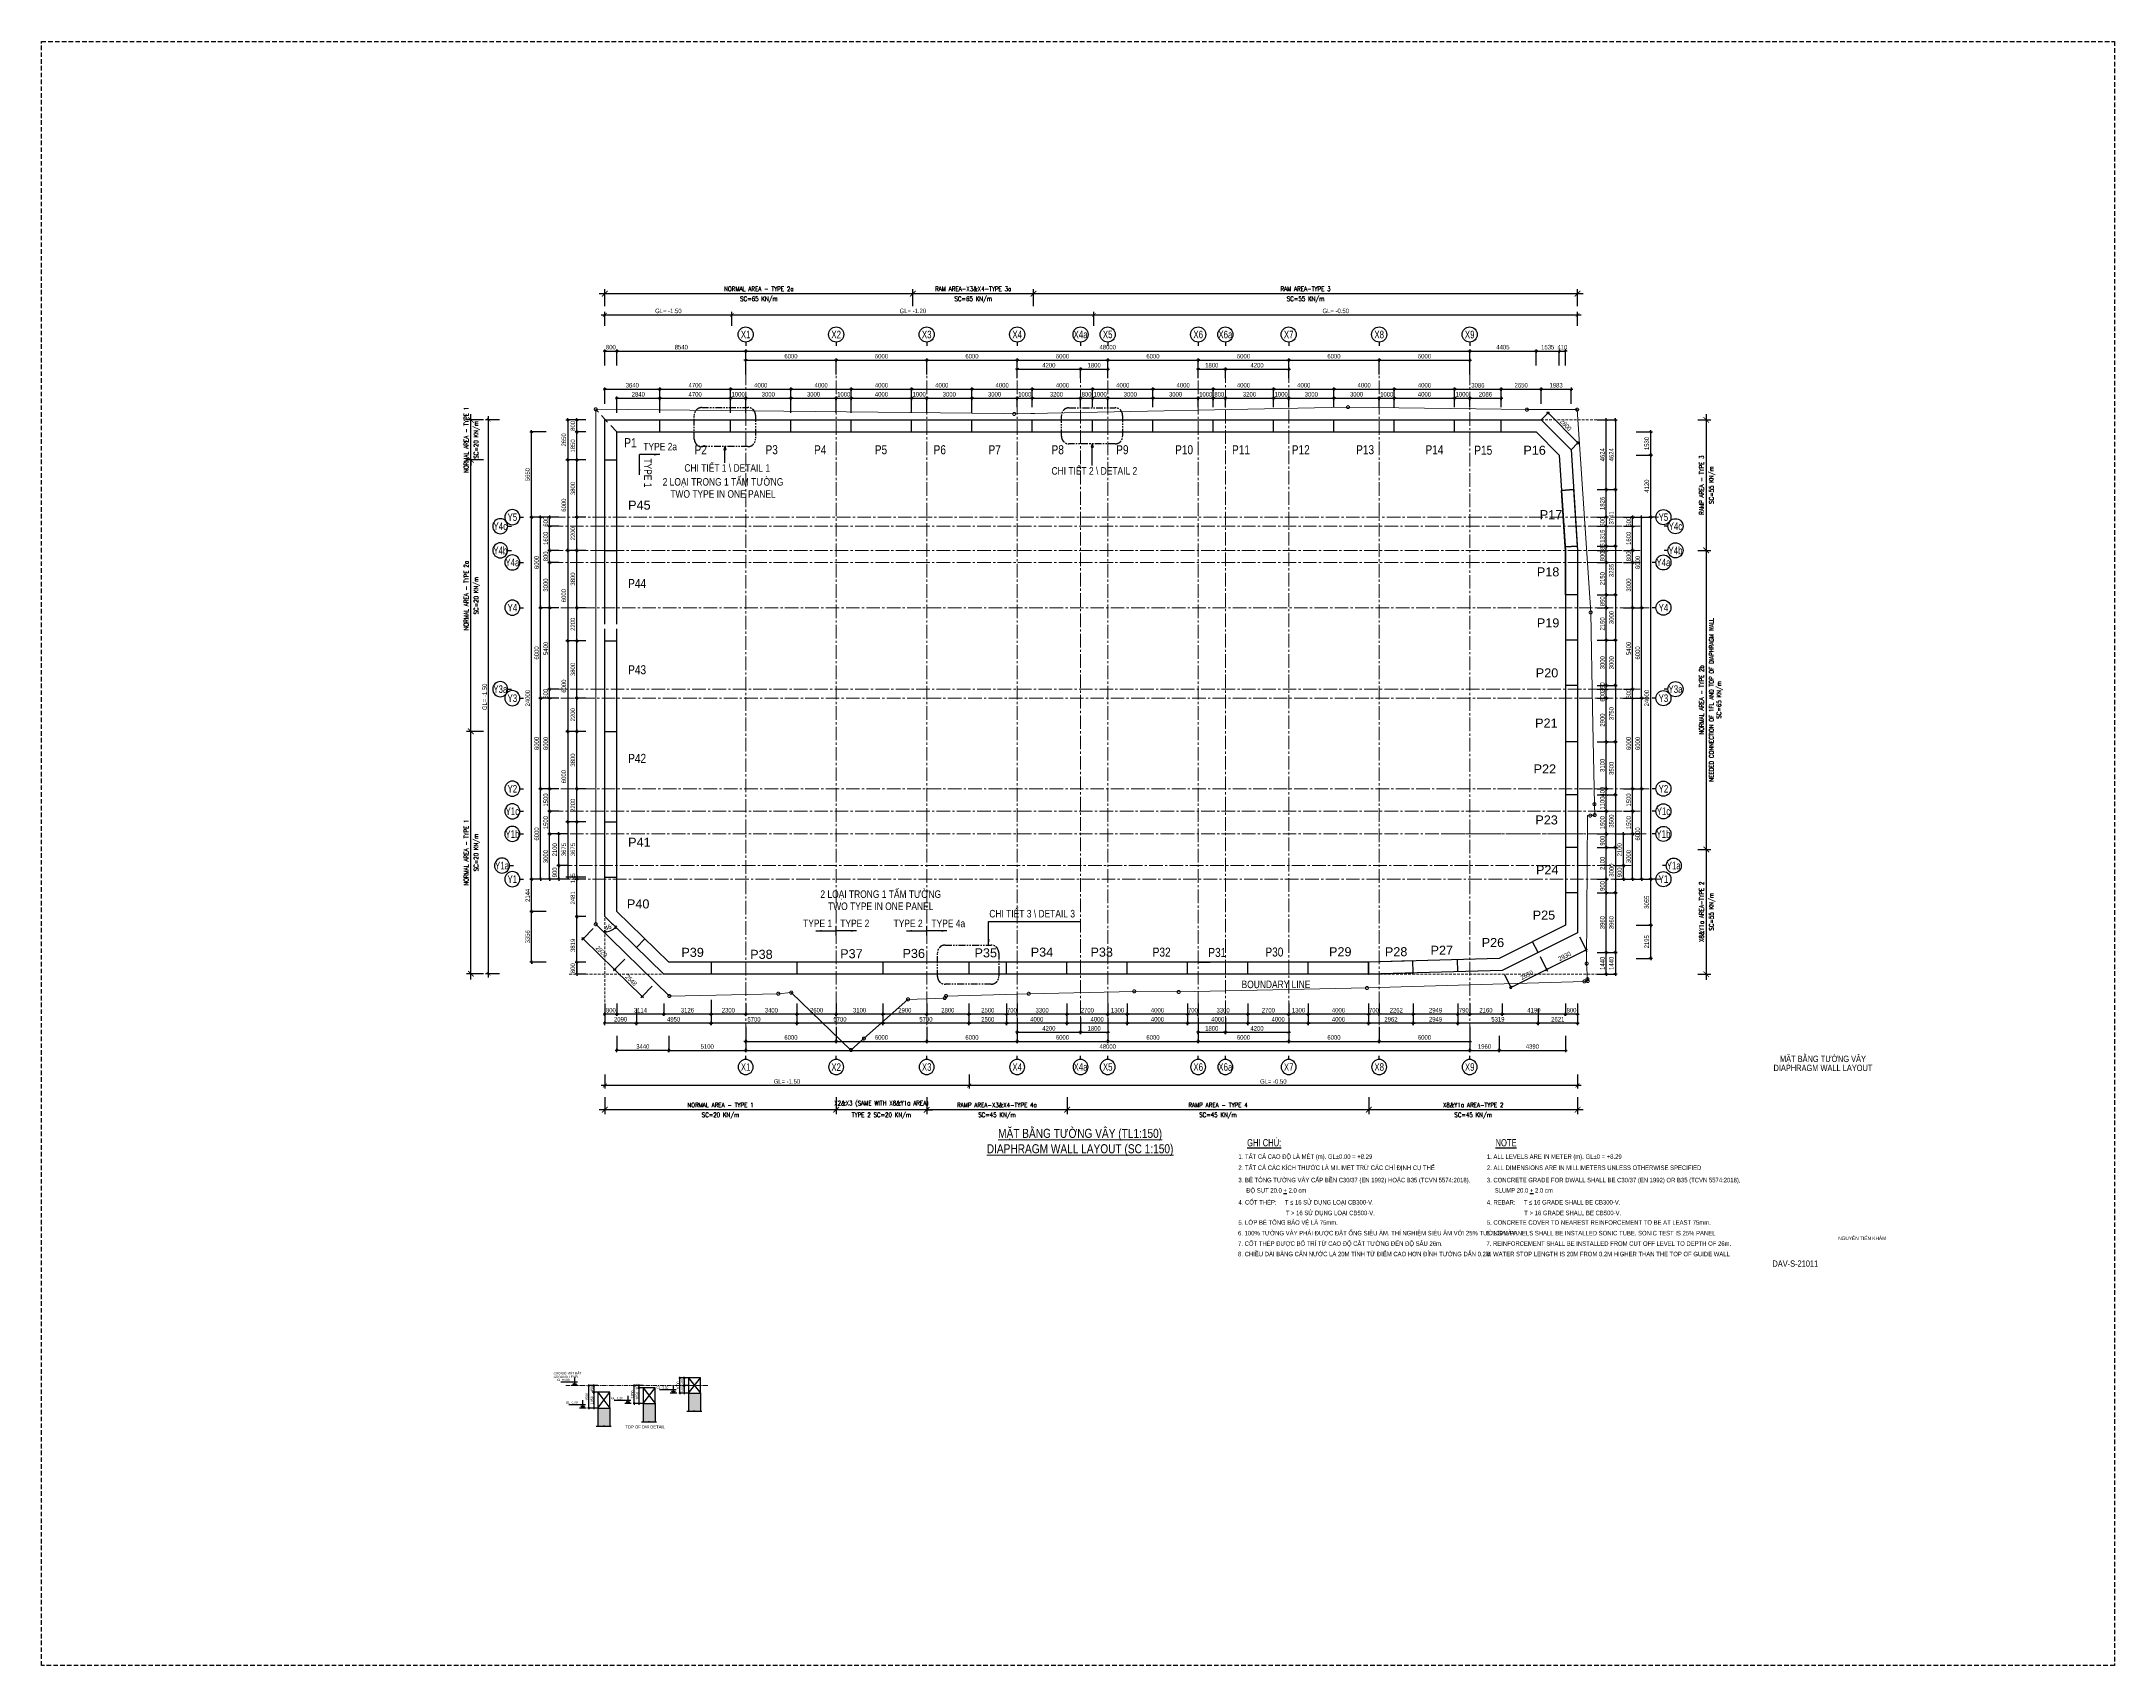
# Model space of a CAD drawing. Header units: millimetres. Extents: x 2611025 to 4139346, y -89870 to 101087.
# Drawn here: x 2611025 to 2748466, y -89870 to 17806 of the extents above; entities that cross this region are included whole.
import ezdxf
from ezdxf.enums import TextEntityAlignment as Align

# ---------------------------------------------------------------- set-up
doc = ezdxf.new("R2010")
doc.units = ezdxf.units.MM
doc.header["$LTSCALE"] = 1200
doc.header["$PDMODE"] = 35
for name, pattern in [('$$DASHED$$', [0.75, 0.5, -0.25]), ('00-GRIP-HAM$0$CENTER', [2, 1.25, -0.25, 0.25, -0.25]), ('CENTER', [2, 1.25, -0.25, 0.25, -0.25]), ('CENTER2', [1.125, 0.75, -0.125, 0.125, -0.125]), ('ChainLines2', [3230, 2800, -140, 150, -140]), ('HIDDEN', [0.375, 0.25, -0.125]), ('PHANTOM', [2.5, 1.25, -0.25, 0.25, -0.25, 0.25, -0.25])]:
    doc.linetypes.add(name, pattern=pattern)
for name, color, linetype, lineweight in [('00-GRIP-HAM$0$S-Axis', 8, 'Continuous', 50), ('2D_SIKITI', 6, 'ChainLines2', 20), ('BOUND', 3, 'Continuous', 20), ('ENOTE', 2, 'Continuous', 15), ('ESB_TEXT', 3, 'Continuous', 20), ('K-THUOC', 1, 'Continuous', 18), ('TCHI', 4, 'HIDDEN', 30), ('TEXTVN', 2, 'Continuous', 20)]:
    doc.layers.add(name, color=color, linetype=linetype, lineweight=lineweight)
for name, color, linetype in [('2', 3, 'Continuous'), ('CDC -TEXT KHUNG', 7, 'Continuous'), ('CDC.01.AXIS', 160, 'CENTER2'), ('CDC.02.DIM', 1, 'Continuous'), ('CDC.06.TEXT', 2, 'Continuous'), ('CDC.10.HATCH', 251, 'Continuous'), ('CDC.11.NOTE', 8, 'Continuous'), ('CDC_06.TEXT', 2, 'Continuous'), ('WALL-RC', 2, 'Continuous')]:
    doc.layers.add(name, color=color, linetype=linetype)
doc.styles.add('1', font='arial.ttf', dxfattribs={"width": 0.75})
doc.styles.add('Arial', font='arial.ttf', dxfattribs={"height": 480})
doc.styles.add('BIGTEXT', font='arial.ttf', dxfattribs={"width": 0.8})
doc.styles.add('DB_Arial', font='arial.ttf', dxfattribs={"width": 0.8})
doc.styles.add('DIMTEXT', font='romans.shx', dxfattribs={"width": 0.8})
doc.styles.add('ESB_ARIAL', font='arial.ttf', dxfattribs={"width": 0.8})
doc.styles.add('KT CDC', font='arial.ttf', dxfattribs={"width": 0.85, "height": 200})
doc.styles.add('SMTEXT', font='arial.ttf', dxfattribs={"width": 0.75})
doc.dimstyles.new('120X1', dxfattribs={"dimscale": 120, "dimtxt": 2.5, "dimasz": 0.008, "dimexe": 0, "dimexo": 0, "dimgap": 0.9, "dimtad": 1, "dimdec": 0, "dimzin": 13, "dimdsep": 46, "dimtxsty": '1', "dimblk1": 'CHEO', "dimblk2": 'CHEO', "dimsah": 1, "dimcen": 0, "dimclrd": 256, "dimclre": 256, "dimclrt": 3, "dimadec": 0, "dimazin": 0, "dimtfac": 1, "dimtdec": 0, "dimtix": 1, "dimtmove": 2, "dimatfit": 3, "dimldrblk": 'CHEO', "dimfxl": 8, "dimfxlon": 1, "dimtolj": 1, "dimtzin": 13, "dimarcsym": 0})
doc.dimstyles.new('BSV1-100', dxfattribs={"dimtxt": 300, "dimasz": 250, "dimexe": 200, "dimexo": 0, "dimgap": 108, "dimtad": 1, "dimdec": 0, "dimdsep": 46, "dimtxsty": 'SMTEXT', "dimblk": 'ARCHTICK', "dimcen": 100, "dimdle": 250, "dimclrd": 256, "dimclre": 256, "dimclrt": 1, "dimadec": 0, "dimazin": 0, "dimtfac": 1, "dimtdec": 0, "dimtix": 1, "dimtmove": 2, "dimatfit": 3, "dimfxl": 720, "dimfxlon": 1, "dimtolj": 1, "dimtzin": 0, "dimarcsym": 0})
doc.dimstyles.new('BSV100', dxfattribs={"dimscale": 1.5, "dimtxt": 300, "dimasz": 250, "dimexe": 200, "dimexo": 0, "dimgap": 108, "dimtad": 1, "dimdec": 0, "dimdsep": 46, "dimtxsty": 'SMTEXT', "dimblk": 'ARCHTICK', "dimcen": 100, "dimdle": 250, "dimclrd": 256, "dimclre": 256, "dimclrt": 2, "dimadec": 0, "dimazin": 0, "dimtfac": 1, "dimtdec": 0, "dimtix": 1, "dimtmove": 2, "dimatfit": 3, "dimfxl": 550, "dimfxlon": 1, "dimtolj": 1, "dimtzin": 0, "dimarcsym": 0})

# ---------------------------------------------------------------- blocks, each defined once
blk = doc.blocks.new('_ArchTick')
at = {"color": 0, "linetype": 'ByBlock', "const_width": 0.15}
blk.add_lwpolyline([(-0.5, -0.5), (0.5, 0.5)], dxfattribs=at)
blk = doc.blocks.new('A$C7e6bd379')
at = {"layer": 'CDC.06.TEXT', "linetype": 'Continuous', "style": 'SMTEXT', "width": 0.75}
for s, p in [('%%UGHI CHÚ:', (0, 480)), ('%%UNOTE', (16471, 480))]:
    blk.add_text(s, height=480, dxfattribs=at).set_placement(p, align=Align.TOP_LEFT)
at = {"layer": 'CDC.06.TEXT', "style": 'SMTEXT', "width": 0.75}
for s, p in [('2. TẤT CẢ CÁC KÍCH THƯỚC LÀ MILIMET TRỪ CÁC CHỈ ĐỊNH CỤ THỂ', (-576, -1570)), ('1. TẤT CẢ CAO ĐỘ LÀ MÉT (m). GL%%P0.00 = +8.29 ', (-576, -831)), ('2. ALL DIMENSIONS ARE IN MILLIMETERS UNLESS OTHERWISE SPECIFIED', (15895, -1570)), ('1. ALL LEVELS ARE IN METER (m). GL%%P0 = +8.29 ', (15895, -831)), ('3. BÊ TÔNG TƯỜNG VÂY CẤP BỀN C30/37 (EN 1992) HOẶC B35 (TCVN 5574:2018),', (-576, -2387)), ('ĐỘ SỤT 20.0 %%U+%%U 2.0 cm', (-53, -3072)), ('3. CONCRETE GRADE FOR DWALL SHALL BE C30/37 (EN 1992) OR B35 (TCVN 5574:2018),', (15895, -2387)), ('4. CỐT THÉP:     T ≤ 16 SỬ DỤNG LOẠI CB300-V.', (-576, -3860)), ('4. REBAR:     T ≤ 16 GRADE SHALL BE CB300-V.', (15895, -3860)), ('SLUMP 20.0 %%U+%%U 2.0 cm', (16418, -3072)), ('5. LỚP BÊ TÔNG BẢO VỆ LÀ 75mm.', (-576, -5198)), ('                             T > 16 SỬ DỤNG LOẠI CB500-V.', (-601, -4567)), ('5. CONCRETE COVER TO NEAREST REINFORCEMENT TO BE AT LEAST 75mm.', (15895, -5198)), ('                       T > 16 GRADE SHALL BE CB500-V.', (15869, -4567)), ('6. 100%%% TƯỜNG VÂY PHẢI ĐƯỢC ĐẶT ỐNG SIÊU ÂM. THÍ NGHIỆM SIÊU ÂM VỚI 25%%% TƯỜNG VÂY.', (-601, -5905)), ('7. CỐT THÉP ĐƯỢC BỐ TRÍ TỪ CAO ĐỘ CẮT TƯỜNG ĐẾN ĐỘ SÂU 26m. ', (-601, -6598)), ('6. 100%%% PANELS SHALL BE INSTALLED SONIC TUBE. SONIC TEST IS 25%%% PANEL ', (15869, -5905)), ('7. REINFORCEMENT SHALL BE INSTALLED FROM CUT OFF LEVEL TO DEPTH OF 26m. ', (15869, -6598)), ('8. CHIỀU DÀI BĂNG CẢN NƯỚC LÀ 20M TÍNH TỪ ĐIỂM CAO HƠN ĐỈNH TƯỜNG DẪN 0.2M', (-601, -7291)), ('8. WATER STOP LENGTH IS 20M FROM 0.2M HIGHER THAN THE TOP OF GUIDE WALL', (15869, -7291))]:
    blk.add_text(s, height=300, dxfattribs=at).set_placement(p)
blk = doc.blocks.new('*D12')
at = {"layer": 'Defpoints', "color": 0, "transparency": 16777216}
for p in [(2712865, -5720), (2712865, -5720), (2712865, -41087), (2712351, -41652), (2707874, -43582)]:
    blk.add_point(p, dxfattribs=at)
blk = doc.blocks.new('CHEO')
at = {"layer": 'CDC.02.DIM'}
for points in [[(-121, 0), (121, 0)], [(0, 121), (0, -121)]]:
    blk.add_lwpolyline(points, dxfattribs=at)
at = {"layer": 'CDC.02.DIM', "const_width": 40}
blk.add_lwpolyline([(80, 80), (-80, -81)], dxfattribs=at)
blk = doc.blocks.new('*D13')
at = {"layer": 'CDC.02.DIM', "lineweight": -2, "transparency": 16777216}
blk.add_arc((2648375, -40216), 1007, 270.0546, 315.6441, dxfattribs=at)
at = {"layer": 'Defpoints', "color": 0, "transparency": 16777216}
for p in [(2648375, -40216), (2648639, -41188), (2648775, -40607), (2652361, -44106), (2648375, -47403)]:
    blk.add_point(p, dxfattribs=at)
at = {"layer": 'CDC.02.DIM', "lineweight": -2, "transparency": 16777216, "xscale": 0.96, "yscale": 0.96, "zscale": 0.96}
for p, rotation in [((2648375, -41223), 180.0272990575785), ((2649096, -40920), 45.6713953254055)]:
    blk.add_blockref('CHEO', p, dxfattribs=dict(at, rotation=rotation))
at = {"layer": 'CDC.02.DIM', "color": 3, "transparency": 16777216, "insert": (2648664, -40904), "char_height": 300, "attachment_point": 5, "rotation": 22.84935, "style": '1'}
blk.add_mtext('\\A1;46°', dxfattribs=at)
blk = doc.blocks.new('*D14')
at = {"layer": 'BOUND', "lineweight": -2, "transparency": 16777216}
for p, q in [((2656551, -323), (2681051, -323)), ((2656801, -1043), (2656801, -123)), ((2680801, -1043), (2680801, -123))]:
    blk.add_line(p, q, dxfattribs=at)
at = {"layer": 'Defpoints', "color": 0, "transparency": 16777216}
for p in [(2680801, -323), (2656801, -7285), (2680801, -7285)]:
    blk.add_point(p, dxfattribs=at)
at = {"layer": 'BOUND', "lineweight": -2, "transparency": 16777216, "xscale": 250, "yscale": 250, "zscale": 250, "rotation": 180}
blk.add_blockref('_ArchTick', (2656801, -323), dxfattribs=at)
at = {"layer": 'BOUND', "lineweight": -2, "transparency": 16777216, "xscale": 250, "yscale": 250, "zscale": 250}
blk.add_blockref('_ArchTick', (2680801, -323), dxfattribs=at)
at = {"layer": 'BOUND', "color": 1, "transparency": 16777216, "insert": (2668801, -60), "char_height": 300, "attachment_point": 5, "style": 'SMTEXT'}
blk.add_mtext('\\A1;GL= -1.20', dxfattribs=at)
blk = doc.blocks.new('*D15')
at = {"layer": 'BOUND', "lineweight": -2, "transparency": 16777216}
for p, q in [((2648375, -50692), (2648375, -51612)), ((2672529, -50692), (2672529, -51612)), ((2672779, -51412), (2648125, -51412))]:
    blk.add_line(p, q, dxfattribs=at)
at = {"layer": 'Defpoints', "color": 0, "transparency": 16777216}
for p in [(2648375, -43323), (2672529, -43353), (2648375, -51412)]:
    blk.add_point(p, dxfattribs=at)
at = {"layer": 'BOUND', "lineweight": -2, "transparency": 16777216, "xscale": 250, "yscale": 250, "zscale": 250, "rotation": 180}
blk.add_blockref('_ArchTick', (2648375, -51412), dxfattribs=at)
at = {"layer": 'BOUND', "lineweight": -2, "transparency": 16777216, "xscale": 250, "yscale": 250, "zscale": 250}
blk.add_blockref('_ArchTick', (2672529, -51412), dxfattribs=at)
at = {"layer": 'BOUND', "color": 1, "transparency": 16777216, "insert": (2660452, -51149), "char_height": 300, "attachment_point": 5, "style": 'SMTEXT'}
blk.add_mtext('\\A1;GL= -1.50', dxfattribs=at)
blk = doc.blocks.new('*D16')
at = {"layer": 'BOUND', "lineweight": -2, "transparency": 16777216}
for p, q in [((2641393, -7285), (2640473, -7285)), ((2640673, -44255), (2640673, -7035)), ((2641393, -44005), (2640473, -44005))]:
    blk.add_line(p, q, dxfattribs=at)
at = {"layer": 'Defpoints', "color": 0, "transparency": 16777216}
for p in [(2640673, -7285), (2648144, -7285), (2648144, -44005)]:
    blk.add_point(p, dxfattribs=at)
at = {"layer": 'BOUND', "lineweight": -2, "transparency": 16777216, "xscale": 250, "yscale": 250, "zscale": 250}
for p, rotation in [((2640673, -7285), 90), ((2640673, -44005), 270)]:
    blk.add_blockref('_ArchTick', p, dxfattribs=dict(at, rotation=rotation))
at = {"layer": 'BOUND', "color": 1, "transparency": 16777216, "insert": (2640410, -25645), "char_height": 300, "attachment_point": 5, "rotation": 90, "style": 'SMTEXT'}
blk.add_mtext('\\A1;GL= -1.50', dxfattribs=at)
blk = doc.blocks.new('*D17')
at = {"layer": 'BOUND', "lineweight": -2, "transparency": 16777216}
for p, q in [((2648125, -323), (2657051, -323)), ((2648375, -1043), (2648375, -123)), ((2656801, -1043), (2656801, -123))]:
    blk.add_line(p, q, dxfattribs=at)
at = {"layer": 'Defpoints', "color": 0, "transparency": 16777216}
for p in [(2656801, -323), (2648375, -7285), (2656801, -7285)]:
    blk.add_point(p, dxfattribs=at)
at = {"layer": 'BOUND', "lineweight": -2, "transparency": 16777216, "xscale": 250, "yscale": 250, "zscale": 250, "rotation": 180}
blk.add_blockref('_ArchTick', (2648375, -323), dxfattribs=at)
at = {"layer": 'BOUND', "lineweight": -2, "transparency": 16777216, "xscale": 250, "yscale": 250, "zscale": 250}
blk.add_blockref('_ArchTick', (2656801, -323), dxfattribs=at)
at = {"layer": 'BOUND', "color": 1, "transparency": 16777216, "insert": (2652588, -60), "char_height": 300, "attachment_point": 5, "style": 'SMTEXT'}
blk.add_mtext('\\A1;GL= -1.50', dxfattribs=at)
blk = doc.blocks.new('*D18')
at = {"layer": 'BOUND', "lineweight": -2, "transparency": 16777216}
for p, q in [((2680551, -323), (2713115, -323)), ((2680801, -1043), (2680801, -123)), ((2712865, -1043), (2712865, -123))]:
    blk.add_line(p, q, dxfattribs=at)
at = {"layer": 'Defpoints', "color": 0, "transparency": 16777216}
for p in [(2712865, -323), (2680801, -7285), (2712865, -7285)]:
    blk.add_point(p, dxfattribs=at)
at = {"layer": 'BOUND', "lineweight": -2, "transparency": 16777216, "xscale": 250, "yscale": 250, "zscale": 250, "rotation": 180}
blk.add_blockref('_ArchTick', (2680801, -323), dxfattribs=at)
at = {"layer": 'BOUND', "lineweight": -2, "transparency": 16777216, "xscale": 250, "yscale": 250, "zscale": 250}
blk.add_blockref('_ArchTick', (2712865, -323), dxfattribs=at)
at = {"layer": 'BOUND', "color": 1, "transparency": 16777216, "insert": (2696833, -60), "char_height": 300, "attachment_point": 5, "style": 'SMTEXT'}
blk.add_mtext('\\A1;GL= -0.50', dxfattribs=at)
blk = doc.blocks.new('*D19')
at = {"layer": 'BOUND', "lineweight": -2, "transparency": 16777216}
for p, q in [((2672529, -50692), (2672529, -51612)), ((2712865, -50692), (2712865, -51612)), ((2713115, -51412), (2672279, -51412))]:
    blk.add_line(p, q, dxfattribs=at)
at = {"layer": 'Defpoints', "color": 0, "transparency": 16777216}
for p in [(2672529, -43353), (2712865, -43353), (2672529, -51412)]:
    blk.add_point(p, dxfattribs=at)
at = {"layer": 'BOUND', "lineweight": -2, "transparency": 16777216, "xscale": 250, "yscale": 250, "zscale": 250, "rotation": 180}
blk.add_blockref('_ArchTick', (2672529, -51412), dxfattribs=at)
at = {"layer": 'BOUND', "lineweight": -2, "transparency": 16777216, "xscale": 250, "yscale": 250, "zscale": 250}
blk.add_blockref('_ArchTick', (2712865, -51412), dxfattribs=at)
at = {"layer": 'BOUND', "color": 1, "transparency": 16777216, "insert": (2692697, -51149), "char_height": 300, "attachment_point": 5, "style": 'SMTEXT'}
blk.add_mtext('\\A1;GL= -0.50', dxfattribs=at)
blk = doc.blocks.new('*D33')
at = {"layer": 'CDC.02.DIM', "lineweight": -2, "transparency": 16777216}
for p, q in [((2647906, -71305), (2647637, -71305)), ((2647637, -71306), (2647637, -71755)), ((2647906, -71755), (2647637, -71755))]:
    blk.add_line(p, q, dxfattribs=at)
at = {"layer": 'Defpoints', "color": 0, "transparency": 16777216}
for p in [(2647906, -71305), (2647637, -71755), (2647906, -71755)]:
    blk.add_point(p, dxfattribs=at)
at = {"layer": 'CDC.02.DIM', "lineweight": -2, "transparency": 16777216, "xscale": 0.6, "yscale": 0.6, "zscale": 0.6}
for p, rotation in [((2647637, -71305), 90), ((2647637, -71755), 270)]:
    blk.add_blockref('CHEO', p, dxfattribs=dict(at, rotation=rotation))
at = {"layer": 'CDC.02.DIM', "color": 3, "transparency": 16777216, "insert": (2647521, -71530), "char_height": 180, "attachment_point": 5, "rotation": 90, "style": '1'}
blk.add_mtext('\\A1;450', dxfattribs=at)
blk = doc.blocks.new('*D34')
at = {"layer": 'CDC.02.DIM', "lineweight": -2, "transparency": 16777216}
for p, q in [((2647906, -71755), (2647637, -71755)), ((2647637, -71756), (2647637, -72805)), ((2647906, -72805), (2647637, -72805))]:
    blk.add_line(p, q, dxfattribs=at)
at = {"layer": 'Defpoints', "color": 0, "transparency": 16777216}
for p in [(2647637, -72805), (2647906, -71755), (2647906, -72805)]:
    blk.add_point(p, dxfattribs=at)
at = {"layer": 'CDC.02.DIM', "lineweight": -2, "transparency": 16777216, "xscale": 0.6, "yscale": 0.6, "zscale": 0.6}
for p, rotation in [((2647637, -71755), 90), ((2647637, -72805), 270)]:
    blk.add_blockref('CHEO', p, dxfattribs=dict(at, rotation=rotation))
at = {"layer": 'CDC.02.DIM', "color": 3, "transparency": 16777216, "insert": (2647521, -72280), "char_height": 180, "attachment_point": 5, "rotation": 90, "style": '1'}
blk.add_mtext('\\A1;1050', dxfattribs=at)
blk = doc.blocks.new('*D35')
at = {"layer": 'CDC.02.DIM', "lineweight": -2, "transparency": 16777216}
for p, q in [((2647906, -71305), (2647309, -71305)), ((2647309, -72805), (2647309, -71306)), ((2647906, -72805), (2647309, -72805))]:
    blk.add_line(p, q, dxfattribs=at)
at = {"layer": 'Defpoints', "color": 0, "transparency": 16777216}
for p in [(2647309, -71305), (2647906, -71305), (2647906, -72805)]:
    blk.add_point(p, dxfattribs=at)
at = {"layer": 'CDC.02.DIM', "lineweight": -2, "transparency": 16777216, "xscale": 0.6, "yscale": 0.6, "zscale": 0.6}
for p, rotation in [((2647309, -71305), 90), ((2647309, -72805), 270)]:
    blk.add_blockref('CHEO', p, dxfattribs=dict(at, rotation=rotation))
at = {"layer": 'CDC.02.DIM', "color": 3, "transparency": 16777216, "insert": (2647193, -72055), "char_height": 180, "attachment_point": 5, "rotation": 90, "style": '1'}
blk.add_mtext('\\A1;1500', dxfattribs=at)
blk = doc.blocks.new('*D36')
at = {"layer": 'CDC.02.DIM', "lineweight": -2, "transparency": 16777216}
for p, q in [((2650638, -71305), (2650638, -71304)), ((2650907, -71305), (2650638, -71305)), ((2650638, -71305), (2650638, -71455)), ((2650907, -71455), (2650638, -71455)), ((2650638, -71456), (2650638, -71457))]:
    blk.add_line(p, q, dxfattribs=at)
at = {"layer": 'Defpoints', "color": 0, "transparency": 16777216}
for p in [(2650638, -71455), (2650907, -71305), (2650907, -71455)]:
    blk.add_point(p, dxfattribs=at)
at = {"layer": 'CDC.02.DIM', "lineweight": -2, "transparency": 16777216, "xscale": 0.6, "yscale": 0.6, "zscale": 0.6}
for p, rotation in [((2650638, -71305), 270), ((2650638, -71455), 90)]:
    blk.add_blockref('CHEO', p, dxfattribs=dict(at, rotation=rotation))
at = {"layer": 'CDC.02.DIM', "color": 3, "transparency": 16777216, "insert": (2650522, -71380), "char_height": 180, "attachment_point": 5, "rotation": 90, "style": '1'}
blk.add_mtext('\\A1;150', dxfattribs=at)
blk = doc.blocks.new('*D37')
at = {"layer": 'CDC.02.DIM', "lineweight": -2, "transparency": 16777216}
for p, q in [((2650907, -71455), (2650638, -71455)), ((2650638, -71456), (2650638, -72505)), ((2650907, -72505), (2650638, -72505))]:
    blk.add_line(p, q, dxfattribs=at)
at = {"layer": 'Defpoints', "color": 0, "transparency": 16777216}
for p in [(2650907, -71455), (2650638, -72505), (2650907, -72505)]:
    blk.add_point(p, dxfattribs=at)
at = {"layer": 'CDC.02.DIM', "lineweight": -2, "transparency": 16777216, "xscale": 0.6, "yscale": 0.6, "zscale": 0.6}
for p, rotation in [((2650638, -71455), 90), ((2650638, -72505), 270)]:
    blk.add_blockref('CHEO', p, dxfattribs=dict(at, rotation=rotation))
at = {"layer": 'CDC.02.DIM', "color": 3, "transparency": 16777216, "insert": (2650522, -71980), "char_height": 180, "attachment_point": 5, "rotation": 90, "style": '1'}
blk.add_mtext('\\A1;1050', dxfattribs=at)
blk = doc.blocks.new('*D38')
at = {"layer": 'CDC.02.DIM', "lineweight": -2, "transparency": 16777216}
for p, q in [((2650907, -71305), (2650321, -71305)), ((2650321, -72505), (2650321, -71306)), ((2650907, -72505), (2650321, -72505))]:
    blk.add_line(p, q, dxfattribs=at)
at = {"layer": 'Defpoints', "color": 0, "transparency": 16777216}
for p in [(2650321, -71305), (2650907, -71305), (2650907, -72505)]:
    blk.add_point(p, dxfattribs=at)
at = {"layer": 'CDC.02.DIM', "lineweight": -2, "transparency": 16777216, "xscale": 0.6, "yscale": 0.6, "zscale": 0.6}
for p, rotation in [((2650321, -71305), 90), ((2650321, -72505), 270)]:
    blk.add_blockref('CHEO', p, dxfattribs=dict(at, rotation=rotation))
at = {"layer": 'CDC.02.DIM', "color": 3, "transparency": 16777216, "insert": (2650205, -71905), "char_height": 180, "attachment_point": 5, "rotation": 90, "style": '1'}
blk.add_mtext('\\A1;1200', dxfattribs=at)
blk = doc.blocks.new('*D39')
at = {"layer": 'CDC.02.DIM', "lineweight": -2, "transparency": 16777216}
for p, q in [((2653914, -70805), (2653646, -70805)), ((2653646, -70806), (2653646, -71305)), ((2653914, -71305), (2653646, -71305))]:
    blk.add_line(p, q, dxfattribs=at)
at = {"layer": 'Defpoints', "color": 0, "transparency": 16777216}
for p in [(2653646, -71305), (2653914, -70805), (2653914, -71305)]:
    blk.add_point(p, dxfattribs=at)
at = {"layer": 'CDC.02.DIM', "lineweight": -2, "transparency": 16777216, "xscale": 0.6, "yscale": 0.6, "zscale": 0.6}
for p, rotation in [((2653646, -70805), 90), ((2653646, -71305), 270)]:
    blk.add_blockref('CHEO', p, dxfattribs=dict(at, rotation=rotation))
at = {"layer": 'CDC.02.DIM', "color": 3, "transparency": 16777216, "insert": (2653530, -71055), "char_height": 180, "attachment_point": 5, "rotation": 90, "style": '1'}
blk.add_mtext('\\A1;500', dxfattribs=at)
blk = doc.blocks.new('*D40')
at = {"layer": 'CDC.02.DIM', "lineweight": -2, "transparency": 16777216}
for p, q in [((2653914, -71305), (2653646, -71305)), ((2653646, -71306), (2653646, -71805)), ((2653914, -71805), (2653646, -71805))]:
    blk.add_line(p, q, dxfattribs=at)
at = {"layer": 'Defpoints', "color": 0, "transparency": 16777216}
for p in [(2653914, -71305), (2653646, -71805), (2653914, -71805)]:
    blk.add_point(p, dxfattribs=at)
at = {"layer": 'CDC.02.DIM', "lineweight": -2, "transparency": 16777216, "xscale": 0.6, "yscale": 0.6, "zscale": 0.6}
for p, rotation in [((2653646, -71305), 90), ((2653646, -71805), 270)]:
    blk.add_blockref('CHEO', p, dxfattribs=dict(at, rotation=rotation))
at = {"layer": 'CDC.02.DIM', "color": 3, "transparency": 16777216, "insert": (2653530, -71555), "char_height": 180, "attachment_point": 5, "rotation": 90, "style": '1'}
blk.add_mtext('\\A1;500', dxfattribs=at)
blk = doc.blocks.new('*D41')
at = {"layer": 'CDC.02.DIM', "lineweight": -2, "transparency": 16777216}
for p, q in [((2653914, -70805), (2653344, -70805)), ((2653344, -71805), (2653344, -70806)), ((2653914, -71805), (2653344, -71805))]:
    blk.add_line(p, q, dxfattribs=at)
at = {"layer": 'Defpoints', "color": 0, "transparency": 16777216}
for p in [(2653344, -70805), (2653914, -70805), (2653914, -71805)]:
    blk.add_point(p, dxfattribs=at)
at = {"layer": 'CDC.02.DIM', "lineweight": -2, "transparency": 16777216, "xscale": 0.6, "yscale": 0.6, "zscale": 0.6}
for p, rotation in [((2653344, -70805), 90), ((2653344, -71805), 270)]:
    blk.add_blockref('CHEO', p, dxfattribs=dict(at, rotation=rotation))
at = {"layer": 'CDC.02.DIM', "color": 3, "transparency": 16777216, "insert": (2653228, -71305), "char_height": 180, "attachment_point": 5, "rotation": 90, "style": '1'}
blk.add_mtext('\\A1;1000', dxfattribs=at)
blk = doc.blocks.new('tag_cd')
at = {"layer": 'CDC.10.HATCH'}
blk.add_hatch(color=256, dxfattribs=at).paths.add_polyline_path([(180, 240), (420, 0), (420, 240)])
at = {"layer": 'CDC.02.DIM'}
for points in [[(0, 0), (840, 0)], [(60, 420), (2220, 420)], [(420, 240), (420, 0), (660, 240), (180, 240), (420, 0), (420, 1020)]]:
    blk.add_lwpolyline(points, dxfattribs=at)
at = {"layer": 'CDC.06.TEXT', "ltscale": 0.5, "style": 'SMTEXT', "width": 0.75}
blk.add_attdef('CD', text='', height=300, dxfattribs=at).set_placement((2220, 570), align=Align.RIGHT)
blk = doc.blocks.new('*D55')
at = {"layer": 'Defpoints', "color": 0, "transparency": 16777216}
for p in [(2668801, 1089), (2668801, -6582), (2648375, -7285)]:
    blk.add_point(p, dxfattribs=at)
at = {"layer": 'K-THUOC', "lineweight": -2, "transparency": 16777216}
for p, q in [((2648375, 264), (2648375, 1389)), ((2668801, 264), (2668801, 1389)), ((2648000, 1089), (2669176, 1089))]:
    blk.add_line(p, q, dxfattribs=at)
at = {"layer": 'K-THUOC', "lineweight": -2, "transparency": 16777216, "xscale": 375, "yscale": 375, "zscale": 375, "rotation": 180}
blk.add_blockref('_ArchTick', (2648375, 1089), dxfattribs=at)
at = {"layer": 'K-THUOC', "lineweight": -2, "transparency": 16777216, "xscale": 375, "yscale": 375, "zscale": 375}
blk.add_blockref('_ArchTick', (2668801, 1089), dxfattribs=at)
at = {"layer": 'K-THUOC', "color": 2, "transparency": 16777216, "char_height": 300, "attachment_point": 5, "style": 'DIMTEXT'}
for s, insert in [('\\A1;NORMAL AREA - TYPE 2a ', (2658588, 1401)), ('\\A1;SC=65 KN/m', (2658588, 698))]:
    blk.add_mtext(s, dxfattribs=dict(at, insert=insert))
blk = doc.blocks.new('*D56')
at = {"layer": 'Defpoints', "color": 0, "transparency": 16777216}
for p in [(2676801, 1089), (2668801, -7285), (2676801, -7285)]:
    blk.add_point(p, dxfattribs=at)
at = {"layer": 'K-THUOC', "lineweight": -2, "transparency": 16777216}
for p, q in [((2668801, 264), (2668801, 1389)), ((2676801, 264), (2676801, 1389)), ((2668426, 1089), (2677176, 1089))]:
    blk.add_line(p, q, dxfattribs=at)
at = {"layer": 'K-THUOC', "lineweight": -2, "transparency": 16777216, "xscale": 375, "yscale": 375, "zscale": 375, "rotation": 180}
blk.add_blockref('_ArchTick', (2668801, 1089), dxfattribs=at)
at = {"layer": 'K-THUOC', "lineweight": -2, "transparency": 16777216, "xscale": 375, "yscale": 375, "zscale": 375}
blk.add_blockref('_ArchTick', (2676801, 1089), dxfattribs=at)
at = {"layer": 'K-THUOC', "color": 2, "transparency": 16777216, "char_height": 300, "attachment_point": 5, "style": 'DIMTEXT'}
for s, insert in [('\\A1;RAM AREA-X3&X4-TYPE 3a ', (2672801, 1401)), ('\\A1;SC=65 KN/m', (2672801, 698))]:
    blk.add_mtext(s, dxfattribs=dict(at, insert=insert))
blk = doc.blocks.new('*D57')
at = {"layer": 'Defpoints', "color": 0, "transparency": 16777216}
for p in [(2712865, 1089), (2676801, -7285), (2712865, -7285)]:
    blk.add_point(p, dxfattribs=at)
at = {"layer": 'K-THUOC', "lineweight": -2, "transparency": 16777216}
for p, q in [((2676801, 264), (2676801, 1389)), ((2712865, 264), (2712865, 1389)), ((2676426, 1089), (2713240, 1089))]:
    blk.add_line(p, q, dxfattribs=at)
at = {"layer": 'K-THUOC', "lineweight": -2, "transparency": 16777216, "xscale": 375, "yscale": 375, "zscale": 375, "rotation": 180}
blk.add_blockref('_ArchTick', (2676801, 1089), dxfattribs=at)
at = {"layer": 'K-THUOC', "lineweight": -2, "transparency": 16777216, "xscale": 375, "yscale": 375, "zscale": 375}
blk.add_blockref('_ArchTick', (2712865, 1089), dxfattribs=at)
at = {"layer": 'K-THUOC', "color": 2, "transparency": 16777216, "char_height": 300, "attachment_point": 5, "style": 'DIMTEXT'}
for s, insert in [('\\A1;RAM AREA-TYPE 3 ', (2694833, 1401)), ('\\A1;SC=55 KN/m', (2694833, 698))]:
    blk.add_mtext(s, dxfattribs=dict(at, insert=insert))
blk = doc.blocks.new('*D58')
at = {"layer": 'Defpoints', "color": 0, "transparency": 16777216}
for p in [(2699028, -43615), (2712865, -43353), (2699028, -53020)]:
    blk.add_point(p, dxfattribs=at)
at = {"layer": 'K-THUOC', "lineweight": -2, "transparency": 16777216}
for p, q in [((2699028, -52195), (2699028, -53320)), ((2712865, -52195), (2712865, -53320)), ((2713240, -53020), (2698653, -53020))]:
    blk.add_line(p, q, dxfattribs=at)
at = {"layer": 'K-THUOC', "lineweight": -2, "transparency": 16777216, "xscale": 375, "yscale": 375, "zscale": 375, "rotation": 180}
blk.add_blockref('_ArchTick', (2699028, -53020), dxfattribs=at)
at = {"layer": 'K-THUOC', "lineweight": -2, "transparency": 16777216, "xscale": 375, "yscale": 375, "zscale": 375}
blk.add_blockref('_ArchTick', (2712865, -53020), dxfattribs=at)
at = {"layer": 'K-THUOC', "color": 2, "transparency": 16777216, "char_height": 300, "attachment_point": 5, "style": 'DIMTEXT'}
for s, insert in [('\\A1;X8&Y1a AREA-TYPE 2', (2705946, -52708)), ('\\A1;SC=45 KN/m', (2705946, -53410))]:
    blk.add_mtext(s, dxfattribs=dict(at, insert=insert))
blk = doc.blocks.new('*D59')
at = {"layer": 'Defpoints', "color": 0, "transparency": 16777216}
for p in [(2679029, -43353), (2699028, -43353), (2679029, -53020)]:
    blk.add_point(p, dxfattribs=at)
at = {"layer": 'K-THUOC', "lineweight": -2, "transparency": 16777216}
for p, q in [((2679029, -52195), (2679029, -53320)), ((2699028, -52195), (2699028, -53320)), ((2699403, -53020), (2678654, -53020))]:
    blk.add_line(p, q, dxfattribs=at)
at = {"layer": 'K-THUOC', "lineweight": -2, "transparency": 16777216, "xscale": 375, "yscale": 375, "zscale": 375, "rotation": 180}
blk.add_blockref('_ArchTick', (2679029, -53020), dxfattribs=at)
at = {"layer": 'K-THUOC', "lineweight": -2, "transparency": 16777216, "xscale": 375, "yscale": 375, "zscale": 375}
blk.add_blockref('_ArchTick', (2699028, -53020), dxfattribs=at)
at = {"layer": 'K-THUOC', "color": 2, "transparency": 16777216, "char_height": 300, "attachment_point": 5, "style": 'DIMTEXT'}
for s, insert in [('\\A1;RAMP AREA - TYPE 4', (2689028, -52708)), ('\\A1;SC=45 KN/m', (2689028, -53410))]:
    blk.add_mtext(s, dxfattribs=dict(at, insert=insert))
blk = doc.blocks.new('*D60')
at = {"layer": 'Defpoints', "color": 0, "transparency": 16777216}
for p in [(2669715, -43353), (2679029, -43353), (2669715, -53020)]:
    blk.add_point(p, dxfattribs=at)
at = {"layer": 'K-THUOC', "lineweight": -2, "transparency": 16777216}
for p, q in [((2669715, -52195), (2669715, -53320)), ((2679029, -52195), (2679029, -53320)), ((2679404, -53020), (2669340, -53020))]:
    blk.add_line(p, q, dxfattribs=at)
at = {"layer": 'K-THUOC', "lineweight": -2, "transparency": 16777216, "xscale": 375, "yscale": 375, "zscale": 375, "rotation": 180}
blk.add_blockref('_ArchTick', (2669715, -53020), dxfattribs=at)
at = {"layer": 'K-THUOC', "lineweight": -2, "transparency": 16777216, "xscale": 375, "yscale": 375, "zscale": 375}
blk.add_blockref('_ArchTick', (2679029, -53020), dxfattribs=at)
at = {"layer": 'K-THUOC', "color": 2, "transparency": 16777216, "char_height": 300, "attachment_point": 5, "style": 'DIMTEXT'}
for s, insert in [('\\A1;RAMP AREA-X3&X4-TYPE 4a', (2674372, -52708)), ('\\A1;SC=45 KN/m', (2674372, -53410))]:
    blk.add_mtext(s, dxfattribs=dict(at, insert=insert))
blk = doc.blocks.new('*D61')
at = {"layer": 'Defpoints', "color": 0, "transparency": 16777216}
for p in [(2663715, -43353), (2669715, -43353), (2663715, -53020)]:
    blk.add_point(p, dxfattribs=at)
at = {"layer": 'K-THUOC', "lineweight": -2, "transparency": 16777216}
for p, q in [((2663715, -52195), (2663715, -53320)), ((2669715, -52195), (2669715, -53320)), ((2663715, -53020), (2663340, -53020)), ((2669715, -53020), (2663715, -53020)), ((2669715, -53020), (2670090, -53020))]:
    blk.add_line(p, q, dxfattribs=at)
at = {"layer": 'K-THUOC', "lineweight": -2, "transparency": 16777216, "xscale": 375, "yscale": 375, "zscale": 375}
blk.add_blockref('_ArchTick', (2663715, -53020), dxfattribs=at)
at = {"layer": 'K-THUOC', "lineweight": -2, "transparency": 16777216, "xscale": 375, "yscale": 375, "zscale": 375, "rotation": 180}
blk.add_blockref('_ArchTick', (2669715, -53020), dxfattribs=at)
at = {"layer": 'K-THUOC', "color": 2, "transparency": 16777216, "char_height": 300, "attachment_point": 5, "style": 'DIMTEXT'}
for s, insert in [('\\A1;X2&X3 (SAME WITH X8&Y1a AREA)', (2666715, -52629)), ('\\A1;TYPE 2 SC=20 KN/m', (2666715, -53410))]:
    blk.add_mtext(s, dxfattribs=dict(at, insert=insert))
blk = doc.blocks.new('*D62')
at = {"layer": 'Defpoints', "color": 0, "transparency": 16777216}
for p in [(2648375, -43353), (2663715, -43353), (2648375, -53020)]:
    blk.add_point(p, dxfattribs=at)
at = {"layer": 'K-THUOC', "lineweight": -2, "transparency": 16777216}
for p, q in [((2648375, -52195), (2648375, -53320)), ((2663715, -52195), (2663715, -53320)), ((2664090, -53020), (2648000, -53020))]:
    blk.add_line(p, q, dxfattribs=at)
at = {"layer": 'K-THUOC', "lineweight": -2, "transparency": 16777216, "xscale": 375, "yscale": 375, "zscale": 375, "rotation": 180}
blk.add_blockref('_ArchTick', (2648375, -53020), dxfattribs=at)
at = {"layer": 'K-THUOC', "lineweight": -2, "transparency": 16777216, "xscale": 375, "yscale": 375, "zscale": 375}
blk.add_blockref('_ArchTick', (2663715, -53020), dxfattribs=at)
at = {"layer": 'K-THUOC', "color": 2, "transparency": 16777216, "char_height": 300, "attachment_point": 5, "style": 'DIMTEXT'}
for s, insert in [('\\A1;NORMAL AREA - TYPE 1', (2656045, -52708)), ('\\A1;SC=20 KN/m', (2656045, -53410))]:
    blk.add_mtext(s, dxfattribs=dict(at, insert=insert))
blk = doc.blocks.new('*D63')
at = {"layer": 'Defpoints', "color": 0, "transparency": 16777216}
for p in [(2639497, -27935), (2648375, -27935), (2648680, -44005)]:
    blk.add_point(p, dxfattribs=at)
at = {"layer": 'K-THUOC', "lineweight": -2, "transparency": 16777216}
for p, q in [((2640322, -27935), (2639197, -27935)), ((2639497, -44380), (2639497, -27560)), ((2640322, -44005), (2639197, -44005))]:
    blk.add_line(p, q, dxfattribs=at)
at = {"layer": 'K-THUOC', "lineweight": -2, "transparency": 16777216, "xscale": 375, "yscale": 375, "zscale": 375}
for p, rotation in [((2639497, -27935), 90), ((2639497, -44005), 270)]:
    blk.add_blockref('_ArchTick', p, dxfattribs=dict(at, rotation=rotation))
at = {"layer": 'K-THUOC', "color": 2, "transparency": 16777216, "char_height": 300, "attachment_point": 5, "rotation": 90, "style": 'DIMTEXT'}
for s, insert in [('\\A1;NORMAL AREA - TYPE 1', (2639185, -35970)), ('\\A1;SC=20 KN/m', (2639888, -35970))]:
    blk.add_mtext(s, dxfattribs=dict(at, insert=insert))
blk = doc.blocks.new('*D64')
at = {"layer": 'Defpoints', "color": 0, "transparency": 16777216}
for p in [(2639497, -9935), (2648375, -9935), (2648375, -27935)]:
    blk.add_point(p, dxfattribs=at)
at = {"layer": 'K-THUOC', "lineweight": -2, "transparency": 16777216}
for p, q in [((2639497, -28310), (2639497, -9560)), ((2640322, -9935), (2639197, -9935)), ((2640322, -27935), (2639197, -27935))]:
    blk.add_line(p, q, dxfattribs=at)
at = {"layer": 'K-THUOC', "lineweight": -2, "transparency": 16777216, "xscale": 375, "yscale": 375, "zscale": 375}
for p, rotation in [((2639497, -9935), 90), ((2639497, -27935), 270)]:
    blk.add_blockref('_ArchTick', p, dxfattribs=dict(at, rotation=rotation))
at = {"layer": 'K-THUOC', "color": 2, "transparency": 16777216, "char_height": 300, "attachment_point": 5, "rotation": 90, "style": 'DIMTEXT'}
for s, insert in [('\\A1;NORMAL AREA - TYPE 2a', (2639185, -18935)), ('\\A1;SC=20 KN/m', (2639888, -18935))]:
    blk.add_mtext(s, dxfattribs=dict(at, insert=insert))
blk = doc.blocks.new('*D65')
at = {"layer": 'Defpoints', "color": 0, "transparency": 16777216}
for p in [(2639497, -7285), (2648680, -7285), (2648375, -9935)]:
    blk.add_point(p, dxfattribs=at)
at = {"layer": 'K-THUOC', "lineweight": -2, "transparency": 16777216}
for p, q in [((2640322, -7285), (2639197, -7285)), ((2639497, -7285), (2639497, -6910)), ((2639497, -9935), (2639497, -7285)), ((2640322, -9935), (2639197, -9935)), ((2639497, -9935), (2639497, -10310))]:
    blk.add_line(p, q, dxfattribs=at)
at = {"layer": 'K-THUOC', "lineweight": -2, "transparency": 16777216, "xscale": 375, "yscale": 375, "zscale": 375}
for p, rotation in [((2639497, -7285), 270), ((2639497, -9935), 90)]:
    blk.add_blockref('_ArchTick', p, dxfattribs=dict(at, rotation=rotation))
at = {"layer": 'K-THUOC', "color": 2, "transparency": 16777216, "char_height": 300, "attachment_point": 5, "rotation": 90, "style": 'DIMTEXT'}
for s, insert in [('\\A1;NORMAL AREA - TYPE 1', (2639185, -8610)), ('\\A1;SC=20 KN/m', (2639888, -8610))]:
    blk.add_mtext(s, dxfattribs=dict(at, insert=insert))
blk = doc.blocks.new('_Axis name')
at = {"layer": 'CDC.02.DIM'}
blk.add_line((0, 2.5), (0, 0), dxfattribs=at)
blk.add_circle((0, 7.5), 5, dxfattribs=at)
at = {"layer": 'CDC.02.DIM', "style": 'BIGTEXT', "width": 0.75}
blk.add_attdef('.', text='', height=5, dxfattribs=at).set_placement((0, 7.5), align=Align.MIDDLE)
blk = doc.blocks.new('*D81')
at = {"layer": 'CDC.02.DIM', "lineweight": -2, "transparency": 16777216}
for p, q in [((2657715, -4284), (2657715, -3324)), ((2657716, -3324), (2663714, -3324)), ((2663715, -4284), (2663715, -3324))]:
    blk.add_line(p, q, dxfattribs=at)
at = {"layer": 'Defpoints', "color": 0, "transparency": 16777216}
for p in [(2663715, -3324), (2657715, -4516), (2663715, -4516)]:
    blk.add_point(p, dxfattribs=at)
at = {"layer": 'CDC.02.DIM', "lineweight": -2, "transparency": 16777216, "xscale": 0.96, "yscale": 0.96, "zscale": 0.96, "rotation": 180}
blk.add_blockref('CHEO', (2657715, -3324), dxfattribs=at)
at = {"layer": 'CDC.02.DIM', "lineweight": -2, "transparency": 16777216, "xscale": 0.96, "yscale": 0.96, "zscale": 0.96}
blk.add_blockref('CHEO', (2663715, -3324), dxfattribs=at)
at = {"layer": 'CDC.02.DIM', "color": 3, "transparency": 16777216, "insert": (2660715, -3062), "char_height": 300, "attachment_point": 5, "style": '1'}
blk.add_mtext('\\A1;6000', dxfattribs=at)
blk = doc.blocks.new('*D82')
at = {"layer": 'CDC.02.DIM', "lineweight": -2, "transparency": 16777216}
for p, q in [((2663715, -4284), (2663715, -3324)), ((2663716, -3324), (2669714, -3324)), ((2669715, -4284), (2669715, -3324))]:
    blk.add_line(p, q, dxfattribs=at)
at = {"layer": 'Defpoints', "color": 0, "transparency": 16777216}
for p in [(2669715, -3324), (2663715, -4516), (2669715, -4516)]:
    blk.add_point(p, dxfattribs=at)
at = {"layer": 'CDC.02.DIM', "lineweight": -2, "transparency": 16777216, "xscale": 0.96, "yscale": 0.96, "zscale": 0.96, "rotation": 180}
blk.add_blockref('CHEO', (2663715, -3324), dxfattribs=at)
at = {"layer": 'CDC.02.DIM', "lineweight": -2, "transparency": 16777216, "xscale": 0.96, "yscale": 0.96, "zscale": 0.96}
blk.add_blockref('CHEO', (2669715, -3324), dxfattribs=at)
at = {"layer": 'CDC.02.DIM', "color": 3, "transparency": 16777216, "insert": (2666715, -3062), "char_height": 300, "attachment_point": 5, "style": '1'}
blk.add_mtext('\\A1;6000', dxfattribs=at)
blk = doc.blocks.new('*D83')
at = {"layer": 'CDC.02.DIM', "lineweight": -2, "transparency": 16777216}
for p, q in [((2669715, -4284), (2669715, -3324)), ((2669716, -3324), (2675714, -3324)), ((2675715, -4284), (2675715, -3324))]:
    blk.add_line(p, q, dxfattribs=at)
at = {"layer": 'Defpoints', "color": 0, "transparency": 16777216}
for p in [(2675715, -3324), (2669715, -4516), (2675715, -4516)]:
    blk.add_point(p, dxfattribs=at)
at = {"layer": 'CDC.02.DIM', "lineweight": -2, "transparency": 16777216, "xscale": 0.96, "yscale": 0.96, "zscale": 0.96, "rotation": 180}
blk.add_blockref('CHEO', (2669715, -3324), dxfattribs=at)
at = {"layer": 'CDC.02.DIM', "lineweight": -2, "transparency": 16777216, "xscale": 0.96, "yscale": 0.96, "zscale": 0.96}
blk.add_blockref('CHEO', (2675715, -3324), dxfattribs=at)
at = {"layer": 'CDC.02.DIM', "color": 3, "transparency": 16777216, "insert": (2672715, -3062), "char_height": 300, "attachment_point": 5, "style": '1'}
blk.add_mtext('\\A1;6000', dxfattribs=at)
blk = doc.blocks.new('*D84')
at = {"layer": 'CDC.02.DIM', "lineweight": -2, "transparency": 16777216}
for p, q in [((2675715, -4284), (2675715, -3324)), ((2675716, -3324), (2681714, -3324)), ((2681715, -4284), (2681715, -3324))]:
    blk.add_line(p, q, dxfattribs=at)
at = {"layer": 'Defpoints', "color": 0, "transparency": 16777216}
for p in [(2681715, -3324), (2675715, -4516), (2681715, -4516)]:
    blk.add_point(p, dxfattribs=at)
at = {"layer": 'CDC.02.DIM', "lineweight": -2, "transparency": 16777216, "xscale": 0.96, "yscale": 0.96, "zscale": 0.96, "rotation": 180}
blk.add_blockref('CHEO', (2675715, -3324), dxfattribs=at)
at = {"layer": 'CDC.02.DIM', "lineweight": -2, "transparency": 16777216, "xscale": 0.96, "yscale": 0.96, "zscale": 0.96}
blk.add_blockref('CHEO', (2681715, -3324), dxfattribs=at)
at = {"layer": 'CDC.02.DIM', "color": 3, "transparency": 16777216, "insert": (2678715, -3062), "char_height": 300, "attachment_point": 5, "style": '1'}
blk.add_mtext('\\A1;6000', dxfattribs=at)
blk = doc.blocks.new('*D85')
at = {"layer": 'CDC.02.DIM', "lineweight": -2, "transparency": 16777216}
for p, q in [((2681715, -4284), (2681715, -3324)), ((2681716, -3324), (2687714, -3324)), ((2687715, -4284), (2687715, -3324))]:
    blk.add_line(p, q, dxfattribs=at)
at = {"layer": 'Defpoints', "color": 0, "transparency": 16777216}
for p in [(2687715, -3324), (2681715, -4516), (2687715, -4516)]:
    blk.add_point(p, dxfattribs=at)
at = {"layer": 'CDC.02.DIM', "lineweight": -2, "transparency": 16777216, "xscale": 0.96, "yscale": 0.96, "zscale": 0.96, "rotation": 180}
blk.add_blockref('CHEO', (2681715, -3324), dxfattribs=at)
at = {"layer": 'CDC.02.DIM', "lineweight": -2, "transparency": 16777216, "xscale": 0.96, "yscale": 0.96, "zscale": 0.96}
blk.add_blockref('CHEO', (2687715, -3324), dxfattribs=at)
at = {"layer": 'CDC.02.DIM', "color": 3, "transparency": 16777216, "insert": (2684715, -3062), "char_height": 300, "attachment_point": 5, "style": '1'}
blk.add_mtext('\\A1;6000', dxfattribs=at)
blk = doc.blocks.new('*D86')
at = {"layer": 'CDC.02.DIM', "lineweight": -2, "transparency": 16777216}
for p, q in [((2687715, -4284), (2687715, -3324)), ((2687716, -3324), (2693714, -3324)), ((2693715, -4284), (2693715, -3324))]:
    blk.add_line(p, q, dxfattribs=at)
at = {"layer": 'Defpoints', "color": 0, "transparency": 16777216}
for p in [(2693715, -3324), (2687715, -4516), (2693715, -4516)]:
    blk.add_point(p, dxfattribs=at)
at = {"layer": 'CDC.02.DIM', "lineweight": -2, "transparency": 16777216, "xscale": 0.96, "yscale": 0.96, "zscale": 0.96, "rotation": 180}
blk.add_blockref('CHEO', (2687715, -3324), dxfattribs=at)
at = {"layer": 'CDC.02.DIM', "lineweight": -2, "transparency": 16777216, "xscale": 0.96, "yscale": 0.96, "zscale": 0.96}
blk.add_blockref('CHEO', (2693715, -3324), dxfattribs=at)
at = {"layer": 'CDC.02.DIM', "color": 3, "transparency": 16777216, "insert": (2690715, -3062), "char_height": 300, "attachment_point": 5, "style": '1'}
blk.add_mtext('\\A1;6000', dxfattribs=at)
blk = doc.blocks.new('*D87')
at = {"layer": 'CDC.02.DIM', "lineweight": -2, "transparency": 16777216}
for p, q in [((2693715, -4284), (2693715, -3324)), ((2693716, -3324), (2699714, -3324)), ((2699715, -4284), (2699715, -3324))]:
    blk.add_line(p, q, dxfattribs=at)
at = {"layer": 'Defpoints', "color": 0, "transparency": 16777216}
for p in [(2699715, -3324), (2693715, -4516), (2699715, -4516)]:
    blk.add_point(p, dxfattribs=at)
at = {"layer": 'CDC.02.DIM', "lineweight": -2, "transparency": 16777216, "xscale": 0.96, "yscale": 0.96, "zscale": 0.96, "rotation": 180}
blk.add_blockref('CHEO', (2693715, -3324), dxfattribs=at)
at = {"layer": 'CDC.02.DIM', "lineweight": -2, "transparency": 16777216, "xscale": 0.96, "yscale": 0.96, "zscale": 0.96}
blk.add_blockref('CHEO', (2699715, -3324), dxfattribs=at)
at = {"layer": 'CDC.02.DIM', "color": 3, "transparency": 16777216, "insert": (2696715, -3062), "char_height": 300, "attachment_point": 5, "style": '1'}
blk.add_mtext('\\A1;6000', dxfattribs=at)
blk = doc.blocks.new('*D88')
at = {"layer": 'CDC.02.DIM', "lineweight": -2, "transparency": 16777216}
for p, q in [((2699715, -4284), (2699715, -3324)), ((2699716, -3324), (2705714, -3324)), ((2705715, -4284), (2705715, -3324))]:
    blk.add_line(p, q, dxfattribs=at)
at = {"layer": 'Defpoints', "color": 0, "transparency": 16777216}
for p in [(2705715, -3324), (2699715, -4516), (2705715, -4516)]:
    blk.add_point(p, dxfattribs=at)
at = {"layer": 'CDC.02.DIM', "lineweight": -2, "transparency": 16777216, "xscale": 0.96, "yscale": 0.96, "zscale": 0.96, "rotation": 180}
blk.add_blockref('CHEO', (2699715, -3324), dxfattribs=at)
at = {"layer": 'CDC.02.DIM', "lineweight": -2, "transparency": 16777216, "xscale": 0.96, "yscale": 0.96, "zscale": 0.96}
blk.add_blockref('CHEO', (2705715, -3324), dxfattribs=at)
at = {"layer": 'CDC.02.DIM', "color": 3, "transparency": 16777216, "insert": (2702715, -3062), "char_height": 300, "attachment_point": 5, "style": '1'}
blk.add_mtext('\\A1;6000', dxfattribs=at)
blk = doc.blocks.new('*D89')
at = {"layer": 'CDC.02.DIM', "lineweight": -2, "transparency": 16777216}
for p, q in [((2657715, -3684), (2657715, -2724)), ((2657716, -2724), (2705714, -2724)), ((2705715, -3684), (2705715, -2724))]:
    blk.add_line(p, q, dxfattribs=at)
at = {"layer": 'Defpoints', "color": 0, "transparency": 16777216}
for p in [(2705715, -2724), (2657715, -4516), (2705715, -4516)]:
    blk.add_point(p, dxfattribs=at)
at = {"layer": 'CDC.02.DIM', "lineweight": -2, "transparency": 16777216, "xscale": 0.96, "yscale": 0.96, "zscale": 0.96, "rotation": 180}
blk.add_blockref('CHEO', (2657715, -2724), dxfattribs=at)
at = {"layer": 'CDC.02.DIM', "lineweight": -2, "transparency": 16777216, "xscale": 0.96, "yscale": 0.96, "zscale": 0.96}
blk.add_blockref('CHEO', (2705715, -2724), dxfattribs=at)
at = {"layer": 'CDC.02.DIM', "color": 3, "transparency": 16777216, "insert": (2681715, -2462), "char_height": 300, "attachment_point": 5, "style": '1'}
blk.add_mtext('\\A1;48000', dxfattribs=at)
blk = doc.blocks.new('*D90')
at = {"layer": 'CDC.02.DIM', "lineweight": -2, "transparency": 16777216}
for p, q in [((2708441, -44912), (2710810, -43728)), ((2710381, -42869), (2710811, -43727)), ((2708011, -44054), (2708440, -44913))]:
    blk.add_line(p, q, dxfattribs=at)
at = {"layer": 'Defpoints', "color": 0, "transparency": 16777216}
for p in [(2710244, -42595), (2707874, -43780), (2710811, -43727)]:
    blk.add_point(p, dxfattribs=at)
at = {"layer": 'CDC.02.DIM', "lineweight": -2, "transparency": 16777216, "xscale": 0.96, "yscale": 0.96, "zscale": 0.96}
for p, rotation in [((2710811, -43727), 26.56501098836031), ((2708440, -44913), 206.5650109883603)]:
    blk.add_blockref('CHEO', p, dxfattribs=dict(at, rotation=rotation))
at = {"layer": 'CDC.02.DIM', "color": 3, "transparency": 16777216, "insert": (2709509, -44086), "char_height": 300, "attachment_point": 5, "rotation": 26.56501, "style": '1'}
blk.add_mtext('\\A1;2650', dxfattribs=at)
blk = doc.blocks.new('*D91')
at = {"layer": 'CDC.02.DIM', "lineweight": -2, "transparency": 16777216}
for p, q in [((2710811, -43727), (2713430, -42417)), ((2713002, -41558), (2713431, -42417)), ((2710381, -42869), (2710811, -43727))]:
    blk.add_line(p, q, dxfattribs=at)
at = {"layer": 'Defpoints', "color": 0, "transparency": 16777216}
for p in [(2710244, -42595), (2712865, -41284), (2713431, -42417)]:
    blk.add_point(p, dxfattribs=at)
at = {"layer": 'CDC.02.DIM', "lineweight": -2, "transparency": 16777216, "xscale": 0.96, "yscale": 0.96, "zscale": 0.96}
for p, rotation in [((2713431, -42417), 26.56501098836031), ((2710811, -43727), 206.5650109883603)]:
    blk.add_blockref('CHEO', p, dxfattribs=dict(at, rotation=rotation))
at = {"layer": 'CDC.02.DIM', "color": 3, "transparency": 16777216, "insert": (2712004, -42839), "char_height": 300, "attachment_point": 5, "rotation": 26.56501, "style": '1'}
blk.add_mtext('\\A1;2930', dxfattribs=at)
blk = doc.blocks.new('*D249')
at = {"layer": 'CDC.02.DIM', "lineweight": -2, "transparency": 16777216}
for p, q in [((2649696, -43044), (2649025, -43731)), ((2650849, -45510), (2649026, -43732)), ((2651520, -44823), (2650850, -45510))]:
    blk.add_line(p, q, dxfattribs=at)
at = {"layer": 'Defpoints', "color": 0, "transparency": 16777216}
for p in [(2650465, -42255), (2649025, -43731), (2652289, -44035)]:
    blk.add_point(p, dxfattribs=at)
at = {"layer": 'CDC.02.DIM', "lineweight": -2, "transparency": 16777216, "xscale": 0.96, "yscale": 0.96, "zscale": 0.96}
for p, rotation in [((2649025, -43731), 135.7221644071661), ((2650850, -45510), 315.7221644071661)]:
    blk.add_blockref('CHEO', p, dxfattribs=dict(at, rotation=rotation))
at = {"layer": 'CDC.02.DIM', "color": 3, "transparency": 16777216, "insert": (2650120, -44434), "char_height": 300, "attachment_point": 5, "rotation": 315.72216, "style": '1'}
blk.add_mtext('\\A1;2548', dxfattribs=at)
blk = doc.blocks.new('*D92')
at = {"layer": 'CDC.02.DIM', "lineweight": -2, "transparency": 16777216}
for p, q in [((2647605, -41004), (2646935, -41691)), ((2646936, -41692), (2649024, -43730)), ((2649695, -43044), (2649025, -43731))]:
    blk.add_line(p, q, dxfattribs=at)
at = {"layer": 'Defpoints', "color": 0, "transparency": 16777216}
for p in [(2648375, -40216), (2650465, -42255), (2649025, -43731)]:
    blk.add_point(p, dxfattribs=at)
at = {"layer": 'CDC.02.DIM', "lineweight": -2, "transparency": 16777216, "xscale": 0.96, "yscale": 0.96, "zscale": 0.96}
for p, rotation in [((2646935, -41691), 135.6959244166587), ((2649025, -43731), 315.6959244166587)]:
    blk.add_blockref('CHEO', p, dxfattribs=dict(at, rotation=rotation))
at = {"layer": 'CDC.02.DIM', "color": 3, "transparency": 16777216, "insert": (2648162, -42524), "char_height": 300, "attachment_point": 5, "rotation": 315.69592, "style": '1'}
blk.add_mtext('\\A1;2920', dxfattribs=at)
blk = doc.blocks.new('*D93')
at = {"layer": 'CDC.02.DIM', "lineweight": -2, "transparency": 16777216}
for p, q in [((2705715, -3684), (2705715, -2724)), ((2705716, -2724), (2710119, -2724)), ((2710120, -3684), (2710120, -2724))]:
    blk.add_line(p, q, dxfattribs=at)
at = {"layer": 'Defpoints', "color": 0, "transparency": 16777216}
for p in [(2710120, -2724), (2705715, -4516), (2710120, -4516)]:
    blk.add_point(p, dxfattribs=at)
at = {"layer": 'CDC.02.DIM', "lineweight": -2, "transparency": 16777216, "xscale": 0.96, "yscale": 0.96, "zscale": 0.96, "rotation": 180}
blk.add_blockref('CHEO', (2705715, -2724), dxfattribs=at)
at = {"layer": 'CDC.02.DIM', "lineweight": -2, "transparency": 16777216, "xscale": 0.96, "yscale": 0.96, "zscale": 0.96}
blk.add_blockref('CHEO', (2710120, -2724), dxfattribs=at)
at = {"layer": 'CDC.02.DIM', "color": 3, "transparency": 16777216, "insert": (2707917, -2462), "char_height": 300, "attachment_point": 5, "style": '1'}
blk.add_mtext('\\A1;4405', dxfattribs=at)
blk = doc.blocks.new('*D96')
at = {"layer": 'CDC.02.DIM', "lineweight": -2, "transparency": 16777216}
for p, q in [((2649175, -3684), (2649175, -2724)), ((2649176, -2724), (2657714, -2724)), ((2657715, -3684), (2657715, -2724))]:
    blk.add_line(p, q, dxfattribs=at)
at = {"layer": 'Defpoints', "color": 0, "transparency": 16777216}
for p in [(2657715, -2724), (2649175, -4516), (2657715, -4516)]:
    blk.add_point(p, dxfattribs=at)
at = {"layer": 'CDC.02.DIM', "lineweight": -2, "transparency": 16777216, "xscale": 0.96, "yscale": 0.96, "zscale": 0.96, "rotation": 180}
blk.add_blockref('CHEO', (2649175, -2724), dxfattribs=at)
at = {"layer": 'CDC.02.DIM', "lineweight": -2, "transparency": 16777216, "xscale": 0.96, "yscale": 0.96, "zscale": 0.96}
blk.add_blockref('CHEO', (2657715, -2724), dxfattribs=at)
at = {"layer": 'CDC.02.DIM', "color": 3, "transparency": 16777216, "insert": (2653445, -2462), "char_height": 300, "attachment_point": 5, "style": '1'}
blk.add_mtext('\\A1;8540', dxfattribs=at)
blk = doc.blocks.new('*D97')
at = {"layer": 'CDC.02.DIM', "lineweight": -2, "transparency": 16777216}
for p, q in [((2675715, -4516), (2675715, -3922)), ((2675716, -3922), (2679914, -3922)), ((2679915, -4516), (2679915, -3922))]:
    blk.add_line(p, q, dxfattribs=at)
at = {"layer": 'Defpoints', "color": 0, "transparency": 16777216}
for p in [(2679915, -3922), (2675715, -4516), (2679915, -4516)]:
    blk.add_point(p, dxfattribs=at)
at = {"layer": 'CDC.02.DIM', "lineweight": -2, "transparency": 16777216, "xscale": 0.96, "yscale": 0.96, "zscale": 0.96, "rotation": 180}
blk.add_blockref('CHEO', (2675715, -3922), dxfattribs=at)
at = {"layer": 'CDC.02.DIM', "lineweight": -2, "transparency": 16777216, "xscale": 0.96, "yscale": 0.96, "zscale": 0.96}
blk.add_blockref('CHEO', (2679915, -3922), dxfattribs=at)
at = {"layer": 'CDC.02.DIM', "color": 3, "transparency": 16777216, "insert": (2677815, -3661), "char_height": 300, "attachment_point": 5, "style": '1'}
blk.add_mtext('\\A1;4200', dxfattribs=at)
blk = doc.blocks.new('*D98')
at = {"layer": 'CDC.02.DIM', "lineweight": -2, "transparency": 16777216}
for p, q in [((2679915, -4516), (2679915, -3922)), ((2679916, -3922), (2681714, -3922)), ((2681715, -4516), (2681715, -3922))]:
    blk.add_line(p, q, dxfattribs=at)
at = {"layer": 'Defpoints', "color": 0, "transparency": 16777216}
for p in [(2681715, -3922), (2679915, -4516), (2681715, -4516)]:
    blk.add_point(p, dxfattribs=at)
at = {"layer": 'CDC.02.DIM', "lineweight": -2, "transparency": 16777216, "xscale": 0.96, "yscale": 0.96, "zscale": 0.96, "rotation": 180}
blk.add_blockref('CHEO', (2679915, -3922), dxfattribs=at)
at = {"layer": 'CDC.02.DIM', "lineweight": -2, "transparency": 16777216, "xscale": 0.96, "yscale": 0.96, "zscale": 0.96}
blk.add_blockref('CHEO', (2681715, -3922), dxfattribs=at)
at = {"layer": 'CDC.02.DIM', "color": 3, "transparency": 16777216, "insert": (2680815, -3661), "char_height": 300, "attachment_point": 5, "style": '1'}
blk.add_mtext('\\A1;1800', dxfattribs=at)
blk = doc.blocks.new('*D99')
at = {"layer": 'CDC.02.DIM', "lineweight": -2, "transparency": 16777216}
for p, q in [((2710120, -3684), (2710120, -2724)), ((2710121, -2724), (2711653, -2724)), ((2711654, -3684), (2711654, -2724))]:
    blk.add_line(p, q, dxfattribs=at)
at = {"layer": 'Defpoints', "color": 0, "transparency": 16777216}
for p in [(2711654, -2724), (2710120, -4516), (2711654, -4516)]:
    blk.add_point(p, dxfattribs=at)
at = {"layer": 'CDC.02.DIM', "lineweight": -2, "transparency": 16777216, "xscale": 0.96, "yscale": 0.96, "zscale": 0.96, "rotation": 180}
blk.add_blockref('CHEO', (2710120, -2724), dxfattribs=at)
at = {"layer": 'CDC.02.DIM', "lineweight": -2, "transparency": 16777216, "xscale": 0.96, "yscale": 0.96, "zscale": 0.96}
blk.add_blockref('CHEO', (2711654, -2724), dxfattribs=at)
at = {"layer": 'CDC.02.DIM', "color": 3, "transparency": 16777216, "insert": (2710887, -2462), "char_height": 300, "attachment_point": 5, "style": '1'}
blk.add_mtext('\\A1;1535', dxfattribs=at)
blk = doc.blocks.new('*D100')
at = {"layer": 'CDC.02.DIM', "lineweight": -2, "transparency": 16777216}
for p, q in [((2711653, -2724), (2711653, -2724)), ((2711654, -3684), (2711654, -2724)), ((2711654, -2724), (2712065, -2724)), ((2712065, -3684), (2712065, -2724)), ((2712066, -2724), (2712067, -2724))]:
    blk.add_line(p, q, dxfattribs=at)
at = {"layer": 'Defpoints', "color": 0, "transparency": 16777216}
for p in [(2712065, -2724), (2711654, -4516), (2712065, -4516)]:
    blk.add_point(p, dxfattribs=at)
at = {"layer": 'CDC.02.DIM', "lineweight": -2, "transparency": 16777216, "xscale": 0.96, "yscale": 0.96, "zscale": 0.96}
blk.add_blockref('CHEO', (2711654, -2724), dxfattribs=at)
at = {"layer": 'CDC.02.DIM', "lineweight": -2, "transparency": 16777216, "xscale": 0.96, "yscale": 0.96, "zscale": 0.96, "rotation": 180}
blk.add_blockref('CHEO', (2712065, -2724), dxfattribs=at)
at = {"layer": 'CDC.02.DIM', "color": 3, "transparency": 16777216, "insert": (2711860, -2463), "char_height": 300, "attachment_point": 5, "style": '1'}
blk.add_mtext('\\A1;410', dxfattribs=at)
blk = doc.blocks.new('*D101')
at = {"layer": 'CDC.02.DIM', "lineweight": -2, "transparency": 16777216}
for p, q in [((2687715, -4516), (2687715, -3922)), ((2687716, -3922), (2689514, -3922)), ((2689515, -4516), (2689515, -3922))]:
    blk.add_line(p, q, dxfattribs=at)
at = {"layer": 'Defpoints', "color": 0, "transparency": 16777216}
for p in [(2689515, -3922), (2687715, -4516), (2689515, -4516)]:
    blk.add_point(p, dxfattribs=at)
at = {"layer": 'CDC.02.DIM', "lineweight": -2, "transparency": 16777216, "xscale": 0.96, "yscale": 0.96, "zscale": 0.96, "rotation": 180}
blk.add_blockref('CHEO', (2687715, -3922), dxfattribs=at)
at = {"layer": 'CDC.02.DIM', "lineweight": -2, "transparency": 16777216, "xscale": 0.96, "yscale": 0.96, "zscale": 0.96}
blk.add_blockref('CHEO', (2689515, -3922), dxfattribs=at)
at = {"layer": 'CDC.02.DIM', "color": 3, "transparency": 16777216, "insert": (2688615, -3661), "char_height": 300, "attachment_point": 5, "style": '1'}
blk.add_mtext('\\A1;1800', dxfattribs=at)
blk = doc.blocks.new('*D102')
at = {"layer": 'CDC.02.DIM', "lineweight": -2, "transparency": 16777216}
for p, q in [((2689515, -4516), (2689515, -3922)), ((2689516, -3922), (2693714, -3922)), ((2693715, -4516), (2693715, -3922))]:
    blk.add_line(p, q, dxfattribs=at)
at = {"layer": 'Defpoints', "color": 0, "transparency": 16777216}
for p in [(2693715, -3922), (2689515, -4516), (2693715, -4516)]:
    blk.add_point(p, dxfattribs=at)
at = {"layer": 'CDC.02.DIM', "lineweight": -2, "transparency": 16777216, "xscale": 0.96, "yscale": 0.96, "zscale": 0.96, "rotation": 180}
blk.add_blockref('CHEO', (2689515, -3922), dxfattribs=at)
at = {"layer": 'CDC.02.DIM', "lineweight": -2, "transparency": 16777216, "xscale": 0.96, "yscale": 0.96, "zscale": 0.96}
blk.add_blockref('CHEO', (2693715, -3922), dxfattribs=at)
at = {"layer": 'CDC.02.DIM', "color": 3, "transparency": 16777216, "insert": (2691615, -3661), "char_height": 300, "attachment_point": 5, "style": '1'}
blk.add_mtext('\\A1;4200', dxfattribs=at)
blk = doc.blocks.new('*D103')
at = {"layer": 'CDC.02.DIM', "lineweight": -2, "transparency": 16777216}
for p, q in [((2648375, -3684), (2648375, -2724)), ((2648376, -2724), (2649174, -2724)), ((2649175, -3684), (2649175, -2724))]:
    blk.add_line(p, q, dxfattribs=at)
at = {"layer": 'Defpoints', "color": 0, "transparency": 16777216}
for p in [(2649175, -2724), (2648375, -4516), (2649175, -4516)]:
    blk.add_point(p, dxfattribs=at)
at = {"layer": 'CDC.02.DIM', "lineweight": -2, "transparency": 16777216, "xscale": 0.96, "yscale": 0.96, "zscale": 0.96, "rotation": 180}
blk.add_blockref('CHEO', (2648375, -2724), dxfattribs=at)
at = {"layer": 'CDC.02.DIM', "lineweight": -2, "transparency": 16777216, "xscale": 0.96, "yscale": 0.96, "zscale": 0.96}
blk.add_blockref('CHEO', (2649175, -2724), dxfattribs=at)
at = {"layer": 'CDC.02.DIM', "color": 3, "transparency": 16777216, "insert": (2648775, -2462), "char_height": 300, "attachment_point": 5, "style": '1'}
blk.add_mtext('\\A1;800', dxfattribs=at)
blk = doc.blocks.new('*D104')
at = {"layer": 'CDC.02.DIM', "lineweight": -2, "transparency": 16777216}
for p, q in [((2649175, -6809), (2649175, -5849)), ((2649176, -5849), (2652014, -5849)), ((2652015, -6809), (2652015, -5849))]:
    blk.add_line(p, q, dxfattribs=at)
at = {"layer": 'Defpoints', "color": 0, "transparency": 16777216}
for p in [(2652015, -5849), (2649175, -8085), (2652015, -7285)]:
    blk.add_point(p, dxfattribs=at)
at = {"layer": 'CDC.02.DIM', "lineweight": -2, "transparency": 16777216, "xscale": 0.96, "yscale": 0.96, "zscale": 0.96, "rotation": 180}
blk.add_blockref('CHEO', (2649175, -5849), dxfattribs=at)
at = {"layer": 'CDC.02.DIM', "lineweight": -2, "transparency": 16777216, "xscale": 0.96, "yscale": 0.96, "zscale": 0.96}
blk.add_blockref('CHEO', (2652015, -5849), dxfattribs=at)
at = {"layer": 'CDC.02.DIM', "color": 3, "transparency": 16777216, "insert": (2650595, -5588), "char_height": 300, "attachment_point": 5, "style": '1'}
blk.add_mtext('\\A1;2840', dxfattribs=at)
blk = doc.blocks.new('*D105')
at = {"layer": 'CDC.02.DIM', "lineweight": -2, "transparency": 16777216}
for p, q in [((2652015, -6809), (2652015, -5849)), ((2652016, -5849), (2656714, -5849)), ((2656715, -6809), (2656715, -5849))]:
    blk.add_line(p, q, dxfattribs=at)
at = {"layer": 'Defpoints', "color": 0, "transparency": 16777216}
for p in [(2656715, -5849), (2652015, -7285), (2656715, -7285)]:
    blk.add_point(p, dxfattribs=at)
at = {"layer": 'CDC.02.DIM', "lineweight": -2, "transparency": 16777216, "xscale": 0.96, "yscale": 0.96, "zscale": 0.96, "rotation": 180}
blk.add_blockref('CHEO', (2652015, -5849), dxfattribs=at)
at = {"layer": 'CDC.02.DIM', "lineweight": -2, "transparency": 16777216, "xscale": 0.96, "yscale": 0.96, "zscale": 0.96}
blk.add_blockref('CHEO', (2656715, -5849), dxfattribs=at)
at = {"layer": 'CDC.02.DIM', "color": 3, "transparency": 16777216, "insert": (2654365, -5588), "char_height": 300, "attachment_point": 5, "style": '1'}
blk.add_mtext('\\A1;4700', dxfattribs=at)
blk = doc.blocks.new('*D106')
at = {"layer": 'CDC.02.DIM', "lineweight": -2, "transparency": 16777216}
for p, q in [((2656715, -6809), (2656715, -5849)), ((2656716, -5849), (2657714, -5849)), ((2657715, -6809), (2657715, -5849))]:
    blk.add_line(p, q, dxfattribs=at)
at = {"layer": 'Defpoints', "color": 0, "transparency": 16777216}
for p in [(2657715, -5849), (2656715, -7285), (2657715, -7285)]:
    blk.add_point(p, dxfattribs=at)
at = {"layer": 'CDC.02.DIM', "lineweight": -2, "transparency": 16777216, "xscale": 0.96, "yscale": 0.96, "zscale": 0.96, "rotation": 180}
blk.add_blockref('CHEO', (2656715, -5849), dxfattribs=at)
at = {"layer": 'CDC.02.DIM', "lineweight": -2, "transparency": 16777216, "xscale": 0.96, "yscale": 0.96, "zscale": 0.96}
blk.add_blockref('CHEO', (2657715, -5849), dxfattribs=at)
at = {"layer": 'CDC.02.DIM', "color": 3, "transparency": 16777216, "insert": (2657215, -5588), "char_height": 300, "attachment_point": 5, "style": '1'}
blk.add_mtext('\\A1;1000', dxfattribs=at)
blk = doc.blocks.new('*D107')
at = {"layer": 'CDC.02.DIM', "lineweight": -2, "transparency": 16777216}
for p, q in [((2657715, -6809), (2657715, -5849)), ((2657716, -5849), (2660714, -5849)), ((2660715, -6449), (2660715, -5849))]:
    blk.add_line(p, q, dxfattribs=at)
at = {"layer": 'Defpoints', "color": 0, "transparency": 16777216}
for p in [(2660715, -5849), (2660715, -6449), (2657715, -7285)]:
    blk.add_point(p, dxfattribs=at)
at = {"layer": 'CDC.02.DIM', "lineweight": -2, "transparency": 16777216, "xscale": 0.96, "yscale": 0.96, "zscale": 0.96, "rotation": 180}
blk.add_blockref('CHEO', (2657715, -5849), dxfattribs=at)
at = {"layer": 'CDC.02.DIM', "lineweight": -2, "transparency": 16777216, "xscale": 0.96, "yscale": 0.96, "zscale": 0.96}
blk.add_blockref('CHEO', (2660715, -5849), dxfattribs=at)
at = {"layer": 'CDC.02.DIM', "color": 3, "transparency": 16777216, "insert": (2659215, -5588), "char_height": 300, "attachment_point": 5, "style": '1'}
blk.add_mtext('\\A1;3000', dxfattribs=at)
blk = doc.blocks.new('*D108')
at = {"layer": 'CDC.02.DIM', "lineweight": -2, "transparency": 16777216}
for p, q in [((2660715, -6809), (2660715, -5849)), ((2660716, -5849), (2663714, -5849)), ((2663715, -6809), (2663715, -5849))]:
    blk.add_line(p, q, dxfattribs=at)
at = {"layer": 'Defpoints', "color": 0, "transparency": 16777216}
for p in [(2663715, -5849), (2660715, -7285), (2663715, -7285)]:
    blk.add_point(p, dxfattribs=at)
at = {"layer": 'CDC.02.DIM', "lineweight": -2, "transparency": 16777216, "xscale": 0.96, "yscale": 0.96, "zscale": 0.96, "rotation": 180}
blk.add_blockref('CHEO', (2660715, -5849), dxfattribs=at)
at = {"layer": 'CDC.02.DIM', "lineweight": -2, "transparency": 16777216, "xscale": 0.96, "yscale": 0.96, "zscale": 0.96}
blk.add_blockref('CHEO', (2663715, -5849), dxfattribs=at)
at = {"layer": 'CDC.02.DIM', "color": 3, "transparency": 16777216, "insert": (2662215, -5588), "char_height": 300, "attachment_point": 5, "style": '1'}
blk.add_mtext('\\A1;3000', dxfattribs=at)
blk = doc.blocks.new('*D109')
at = {"layer": 'CDC.02.DIM', "lineweight": -2, "transparency": 16777216}
for p, q in [((2663715, -6449), (2663715, -5849)), ((2663716, -5849), (2664714, -5849)), ((2664715, -6809), (2664715, -5849))]:
    blk.add_line(p, q, dxfattribs=at)
at = {"layer": 'Defpoints', "color": 0, "transparency": 16777216}
for p in [(2663715, -6449), (2664715, -5849), (2664715, -7285)]:
    blk.add_point(p, dxfattribs=at)
at = {"layer": 'CDC.02.DIM', "lineweight": -2, "transparency": 16777216, "xscale": 0.96, "yscale": 0.96, "zscale": 0.96, "rotation": 180}
blk.add_blockref('CHEO', (2663715, -5849), dxfattribs=at)
at = {"layer": 'CDC.02.DIM', "lineweight": -2, "transparency": 16777216, "xscale": 0.96, "yscale": 0.96, "zscale": 0.96}
blk.add_blockref('CHEO', (2664715, -5849), dxfattribs=at)
at = {"layer": 'CDC.02.DIM', "color": 3, "transparency": 16777216, "insert": (2664215, -5588), "char_height": 300, "attachment_point": 5, "style": '1'}
blk.add_mtext('\\A1;1000', dxfattribs=at)
blk = doc.blocks.new('*D110')
at = {"layer": 'CDC.02.DIM', "lineweight": -2, "transparency": 16777216}
for p, q in [((2664715, -6809), (2664715, -5849)), ((2664716, -5849), (2668714, -5849)), ((2668715, -6809), (2668715, -5849))]:
    blk.add_line(p, q, dxfattribs=at)
at = {"layer": 'Defpoints', "color": 0, "transparency": 16777216}
for p in [(2668715, -5849), (2664715, -7285), (2668715, -7285)]:
    blk.add_point(p, dxfattribs=at)
at = {"layer": 'CDC.02.DIM', "lineweight": -2, "transparency": 16777216, "xscale": 0.96, "yscale": 0.96, "zscale": 0.96, "rotation": 180}
blk.add_blockref('CHEO', (2664715, -5849), dxfattribs=at)
at = {"layer": 'CDC.02.DIM', "lineweight": -2, "transparency": 16777216, "xscale": 0.96, "yscale": 0.96, "zscale": 0.96}
blk.add_blockref('CHEO', (2668715, -5849), dxfattribs=at)
at = {"layer": 'CDC.02.DIM', "color": 3, "transparency": 16777216, "insert": (2666715, -5588), "char_height": 300, "attachment_point": 5, "style": '1'}
blk.add_mtext('\\A1;4000', dxfattribs=at)
blk = doc.blocks.new('*D111')
at = {"layer": 'CDC.02.DIM', "lineweight": -2, "transparency": 16777216}
for p, q in [((2668715, -6809), (2668715, -5849)), ((2668716, -5849), (2669714, -5849)), ((2669715, -6809), (2669715, -5849))]:
    blk.add_line(p, q, dxfattribs=at)
at = {"layer": 'Defpoints', "color": 0, "transparency": 16777216}
for p in [(2669715, -5849), (2668715, -7285), (2669715, -7285)]:
    blk.add_point(p, dxfattribs=at)
at = {"layer": 'CDC.02.DIM', "lineweight": -2, "transparency": 16777216, "xscale": 0.96, "yscale": 0.96, "zscale": 0.96, "rotation": 180}
blk.add_blockref('CHEO', (2668715, -5849), dxfattribs=at)
at = {"layer": 'CDC.02.DIM', "lineweight": -2, "transparency": 16777216, "xscale": 0.96, "yscale": 0.96, "zscale": 0.96}
blk.add_blockref('CHEO', (2669715, -5849), dxfattribs=at)
at = {"layer": 'CDC.02.DIM', "color": 3, "transparency": 16777216, "insert": (2669215, -5588), "char_height": 300, "attachment_point": 5, "style": '1'}
blk.add_mtext('\\A1;1000', dxfattribs=at)
blk = doc.blocks.new('*D112')
at = {"layer": 'CDC.02.DIM', "lineweight": -2, "transparency": 16777216}
for p, q in [((2669715, -6809), (2669715, -5849)), ((2669716, -5849), (2672714, -5849)), ((2672715, -6809), (2672715, -5849))]:
    blk.add_line(p, q, dxfattribs=at)
at = {"layer": 'Defpoints', "color": 0, "transparency": 16777216}
for p in [(2672715, -5849), (2669715, -7285), (2672715, -7285)]:
    blk.add_point(p, dxfattribs=at)
at = {"layer": 'CDC.02.DIM', "lineweight": -2, "transparency": 16777216, "xscale": 0.96, "yscale": 0.96, "zscale": 0.96, "rotation": 180}
blk.add_blockref('CHEO', (2669715, -5849), dxfattribs=at)
at = {"layer": 'CDC.02.DIM', "lineweight": -2, "transparency": 16777216, "xscale": 0.96, "yscale": 0.96, "zscale": 0.96}
blk.add_blockref('CHEO', (2672715, -5849), dxfattribs=at)
at = {"layer": 'CDC.02.DIM', "color": 3, "transparency": 16777216, "insert": (2671215, -5588), "char_height": 300, "attachment_point": 5, "style": '1'}
blk.add_mtext('\\A1;3000', dxfattribs=at)
blk = doc.blocks.new('*D113')
at = {"layer": 'CDC.02.DIM', "lineweight": -2, "transparency": 16777216}
for p, q in [((2672715, -6809), (2672715, -5849)), ((2672716, -5849), (2675714, -5849)), ((2675715, -6449), (2675715, -5849))]:
    blk.add_line(p, q, dxfattribs=at)
at = {"layer": 'Defpoints', "color": 0, "transparency": 16777216}
for p in [(2675715, -5849), (2675715, -6449), (2672715, -7285)]:
    blk.add_point(p, dxfattribs=at)
at = {"layer": 'CDC.02.DIM', "lineweight": -2, "transparency": 16777216, "xscale": 0.96, "yscale": 0.96, "zscale": 0.96, "rotation": 180}
blk.add_blockref('CHEO', (2672715, -5849), dxfattribs=at)
at = {"layer": 'CDC.02.DIM', "lineweight": -2, "transparency": 16777216, "xscale": 0.96, "yscale": 0.96, "zscale": 0.96}
blk.add_blockref('CHEO', (2675715, -5849), dxfattribs=at)
at = {"layer": 'CDC.02.DIM', "color": 3, "transparency": 16777216, "insert": (2674215, -5588), "char_height": 300, "attachment_point": 5, "style": '1'}
blk.add_mtext('\\A1;3000', dxfattribs=at)
blk = doc.blocks.new('*D114')
at = {"layer": 'CDC.02.DIM', "lineweight": -2, "transparency": 16777216}
for p, q in [((2675715, -6449), (2675715, -5849)), ((2675716, -5849), (2676714, -5849)), ((2676715, -6449), (2676715, -5849))]:
    blk.add_line(p, q, dxfattribs=at)
at = {"layer": 'Defpoints', "color": 0, "transparency": 16777216}
for p in [(2675715, -6449), (2676715, -5849), (2676715, -6449)]:
    blk.add_point(p, dxfattribs=at)
at = {"layer": 'CDC.02.DIM', "lineweight": -2, "transparency": 16777216, "xscale": 0.96, "yscale": 0.96, "zscale": 0.96, "rotation": 180}
blk.add_blockref('CHEO', (2675715, -5849), dxfattribs=at)
at = {"layer": 'CDC.02.DIM', "lineweight": -2, "transparency": 16777216, "xscale": 0.96, "yscale": 0.96, "zscale": 0.96}
blk.add_blockref('CHEO', (2676715, -5849), dxfattribs=at)
at = {"layer": 'CDC.02.DIM', "color": 3, "transparency": 16777216, "insert": (2676215, -5588), "char_height": 300, "attachment_point": 5, "style": '1'}
blk.add_mtext('\\A1;1000', dxfattribs=at)
blk = doc.blocks.new('*D115')
at = {"layer": 'CDC.02.DIM', "lineweight": -2, "transparency": 16777216}
for p, q in [((2676715, -6449), (2676715, -5849)), ((2676716, -5849), (2679914, -5849)), ((2679915, -6449), (2679915, -5849))]:
    blk.add_line(p, q, dxfattribs=at)
at = {"layer": 'Defpoints', "color": 0, "transparency": 16777216}
for p in [(2676715, -6449), (2679915, -5849), (2679915, -6449)]:
    blk.add_point(p, dxfattribs=at)
at = {"layer": 'CDC.02.DIM', "lineweight": -2, "transparency": 16777216, "xscale": 0.96, "yscale": 0.96, "zscale": 0.96, "rotation": 180}
blk.add_blockref('CHEO', (2676715, -5849), dxfattribs=at)
at = {"layer": 'CDC.02.DIM', "lineweight": -2, "transparency": 16777216, "xscale": 0.96, "yscale": 0.96, "zscale": 0.96}
blk.add_blockref('CHEO', (2679915, -5849), dxfattribs=at)
at = {"layer": 'CDC.02.DIM', "color": 3, "transparency": 16777216, "insert": (2678315, -5588), "char_height": 300, "attachment_point": 5, "style": '1'}
blk.add_mtext('\\A1;3200', dxfattribs=at)
blk = doc.blocks.new('*D116')
at = {"layer": 'CDC.02.DIM', "lineweight": -2, "transparency": 16777216}
for p, q in [((2679915, -6429), (2679915, -5849)), ((2679916, -5849), (2680714, -5849)), ((2680715, -6429), (2680715, -5849))]:
    blk.add_line(p, q, dxfattribs=at)
at = {"layer": 'Defpoints', "color": 0, "transparency": 16777216}
for p in [(2679915, -6429), (2680715, -5849), (2680715, -6429)]:
    blk.add_point(p, dxfattribs=at)
at = {"layer": 'CDC.02.DIM', "lineweight": -2, "transparency": 16777216, "xscale": 0.96, "yscale": 0.96, "zscale": 0.96, "rotation": 180}
blk.add_blockref('CHEO', (2679915, -5849), dxfattribs=at)
at = {"layer": 'CDC.02.DIM', "lineweight": -2, "transparency": 16777216, "xscale": 0.96, "yscale": 0.96, "zscale": 0.96}
blk.add_blockref('CHEO', (2680715, -5849), dxfattribs=at)
at = {"layer": 'CDC.02.DIM', "color": 3, "transparency": 16777216, "insert": (2680315, -5588), "char_height": 300, "attachment_point": 5, "style": '1'}
blk.add_mtext('\\A1;800', dxfattribs=at)
blk = doc.blocks.new('*D117')
at = {"layer": 'CDC.02.DIM', "lineweight": -2, "transparency": 16777216}
for p, q in [((2680715, -6449), (2680715, -5849)), ((2680716, -5849), (2681714, -5849)), ((2681715, -6449), (2681715, -5849))]:
    blk.add_line(p, q, dxfattribs=at)
at = {"layer": 'Defpoints', "color": 0, "transparency": 16777216}
for p in [(2680715, -6449), (2681715, -5849), (2681715, -6449)]:
    blk.add_point(p, dxfattribs=at)
at = {"layer": 'CDC.02.DIM', "lineweight": -2, "transparency": 16777216, "xscale": 0.96, "yscale": 0.96, "zscale": 0.96, "rotation": 180}
blk.add_blockref('CHEO', (2680715, -5849), dxfattribs=at)
at = {"layer": 'CDC.02.DIM', "lineweight": -2, "transparency": 16777216, "xscale": 0.96, "yscale": 0.96, "zscale": 0.96}
blk.add_blockref('CHEO', (2681715, -5849), dxfattribs=at)
at = {"layer": 'CDC.02.DIM', "color": 3, "transparency": 16777216, "insert": (2681215, -5588), "char_height": 300, "attachment_point": 5, "style": '1'}
blk.add_mtext('\\A1;1000', dxfattribs=at)
blk = doc.blocks.new('*D118')
at = {"layer": 'CDC.02.DIM', "lineweight": -2, "transparency": 16777216}
for p, q in [((2681715, -6449), (2681715, -5849)), ((2681716, -5849), (2684714, -5849)), ((2684715, -6449), (2684715, -5849))]:
    blk.add_line(p, q, dxfattribs=at)
at = {"layer": 'Defpoints', "color": 0, "transparency": 16777216}
for p in [(2681715, -6449), (2684715, -5849), (2684715, -6449)]:
    blk.add_point(p, dxfattribs=at)
at = {"layer": 'CDC.02.DIM', "lineweight": -2, "transparency": 16777216, "xscale": 0.96, "yscale": 0.96, "zscale": 0.96, "rotation": 180}
blk.add_blockref('CHEO', (2681715, -5849), dxfattribs=at)
at = {"layer": 'CDC.02.DIM', "lineweight": -2, "transparency": 16777216, "xscale": 0.96, "yscale": 0.96, "zscale": 0.96}
blk.add_blockref('CHEO', (2684715, -5849), dxfattribs=at)
at = {"layer": 'CDC.02.DIM', "color": 3, "transparency": 16777216, "insert": (2683215, -5588), "char_height": 300, "attachment_point": 5, "style": '1'}
blk.add_mtext('\\A1;3000', dxfattribs=at)
blk = doc.blocks.new('*D119')
at = {"layer": 'CDC.02.DIM', "lineweight": -2, "transparency": 16777216}
for p, q in [((2684715, -6449), (2684715, -5849)), ((2684716, -5849), (2687714, -5849)), ((2687715, -6449), (2687715, -5849))]:
    blk.add_line(p, q, dxfattribs=at)
at = {"layer": 'Defpoints', "color": 0, "transparency": 16777216}
for p in [(2684715, -6449), (2687715, -5849), (2687715, -6449)]:
    blk.add_point(p, dxfattribs=at)
at = {"layer": 'CDC.02.DIM', "lineweight": -2, "transparency": 16777216, "xscale": 0.96, "yscale": 0.96, "zscale": 0.96, "rotation": 180}
blk.add_blockref('CHEO', (2684715, -5849), dxfattribs=at)
at = {"layer": 'CDC.02.DIM', "lineweight": -2, "transparency": 16777216, "xscale": 0.96, "yscale": 0.96, "zscale": 0.96}
blk.add_blockref('CHEO', (2687715, -5849), dxfattribs=at)
at = {"layer": 'CDC.02.DIM', "color": 3, "transparency": 16777216, "insert": (2686215, -5588), "char_height": 300, "attachment_point": 5, "style": '1'}
blk.add_mtext('\\A1;3000', dxfattribs=at)
blk = doc.blocks.new('*D120')
at = {"layer": 'CDC.02.DIM', "lineweight": -2, "transparency": 16777216}
for p, q in [((2687715, -6449), (2687715, -5849)), ((2687716, -5849), (2688714, -5849)), ((2688715, -6449), (2688715, -5849))]:
    blk.add_line(p, q, dxfattribs=at)
at = {"layer": 'Defpoints', "color": 0, "transparency": 16777216}
for p in [(2687715, -6449), (2688715, -5849), (2688715, -6449)]:
    blk.add_point(p, dxfattribs=at)
at = {"layer": 'CDC.02.DIM', "lineweight": -2, "transparency": 16777216, "xscale": 0.96, "yscale": 0.96, "zscale": 0.96, "rotation": 180}
blk.add_blockref('CHEO', (2687715, -5849), dxfattribs=at)
at = {"layer": 'CDC.02.DIM', "lineweight": -2, "transparency": 16777216, "xscale": 0.96, "yscale": 0.96, "zscale": 0.96}
blk.add_blockref('CHEO', (2688715, -5849), dxfattribs=at)
at = {"layer": 'CDC.02.DIM', "color": 3, "transparency": 16777216, "insert": (2688215, -5588), "char_height": 300, "attachment_point": 5, "style": '1'}
blk.add_mtext('\\A1;1000', dxfattribs=at)
blk = doc.blocks.new('*D121')
at = {"layer": 'CDC.02.DIM', "lineweight": -2, "transparency": 16777216}
for p, q in [((2688715, -6449), (2688715, -5849)), ((2688716, -5849), (2689514, -5849)), ((2689515, -6449), (2689515, -5849))]:
    blk.add_line(p, q, dxfattribs=at)
at = {"layer": 'Defpoints', "color": 0, "transparency": 16777216}
for p in [(2688715, -6449), (2689515, -5849), (2689515, -6449)]:
    blk.add_point(p, dxfattribs=at)
at = {"layer": 'CDC.02.DIM', "lineweight": -2, "transparency": 16777216, "xscale": 0.96, "yscale": 0.96, "zscale": 0.96, "rotation": 180}
blk.add_blockref('CHEO', (2688715, -5849), dxfattribs=at)
at = {"layer": 'CDC.02.DIM', "lineweight": -2, "transparency": 16777216, "xscale": 0.96, "yscale": 0.96, "zscale": 0.96}
blk.add_blockref('CHEO', (2689515, -5849), dxfattribs=at)
at = {"layer": 'CDC.02.DIM', "color": 3, "transparency": 16777216, "insert": (2689115, -5588), "char_height": 300, "attachment_point": 5, "style": '1'}
blk.add_mtext('\\A1;800', dxfattribs=at)
blk = doc.blocks.new('*D122')
at = {"layer": 'CDC.02.DIM', "lineweight": -2, "transparency": 16777216}
for p, q in [((2689515, -6449), (2689515, -5849)), ((2689516, -5849), (2692714, -5849)), ((2692715, -6449), (2692715, -5849))]:
    blk.add_line(p, q, dxfattribs=at)
at = {"layer": 'Defpoints', "color": 0, "transparency": 16777216}
for p in [(2689515, -6449), (2692715, -5849), (2692715, -6449)]:
    blk.add_point(p, dxfattribs=at)
at = {"layer": 'CDC.02.DIM', "lineweight": -2, "transparency": 16777216, "xscale": 0.96, "yscale": 0.96, "zscale": 0.96, "rotation": 180}
blk.add_blockref('CHEO', (2689515, -5849), dxfattribs=at)
at = {"layer": 'CDC.02.DIM', "lineweight": -2, "transparency": 16777216, "xscale": 0.96, "yscale": 0.96, "zscale": 0.96}
blk.add_blockref('CHEO', (2692715, -5849), dxfattribs=at)
at = {"layer": 'CDC.02.DIM', "color": 3, "transparency": 16777216, "insert": (2691115, -5588), "char_height": 300, "attachment_point": 5, "style": '1'}
blk.add_mtext('\\A1;3200', dxfattribs=at)
blk = doc.blocks.new('*D123')
at = {"layer": 'CDC.02.DIM', "lineweight": -2, "transparency": 16777216}
for p, q in [((2692715, -6449), (2692715, -5849)), ((2692716, -5849), (2693714, -5849)), ((2693715, -6449), (2693715, -5849))]:
    blk.add_line(p, q, dxfattribs=at)
at = {"layer": 'Defpoints', "color": 0, "transparency": 16777216}
for p in [(2692715, -6449), (2693715, -5849), (2693715, -6449)]:
    blk.add_point(p, dxfattribs=at)
at = {"layer": 'CDC.02.DIM', "lineweight": -2, "transparency": 16777216, "xscale": 0.96, "yscale": 0.96, "zscale": 0.96, "rotation": 180}
blk.add_blockref('CHEO', (2692715, -5849), dxfattribs=at)
at = {"layer": 'CDC.02.DIM', "lineweight": -2, "transparency": 16777216, "xscale": 0.96, "yscale": 0.96, "zscale": 0.96}
blk.add_blockref('CHEO', (2693715, -5849), dxfattribs=at)
at = {"layer": 'CDC.02.DIM', "color": 3, "transparency": 16777216, "insert": (2693215, -5588), "char_height": 300, "attachment_point": 5, "style": '1'}
blk.add_mtext('\\A1;1000', dxfattribs=at)
blk = doc.blocks.new('*D124')
at = {"layer": 'CDC.02.DIM', "lineweight": -2, "transparency": 16777216}
for p, q in [((2693715, -6449), (2693715, -5849)), ((2693716, -5849), (2696714, -5849)), ((2696715, -6449), (2696715, -5849))]:
    blk.add_line(p, q, dxfattribs=at)
at = {"layer": 'Defpoints', "color": 0, "transparency": 16777216}
for p in [(2693715, -6449), (2696715, -5849), (2696715, -6449)]:
    blk.add_point(p, dxfattribs=at)
at = {"layer": 'CDC.02.DIM', "lineweight": -2, "transparency": 16777216, "xscale": 0.96, "yscale": 0.96, "zscale": 0.96, "rotation": 180}
blk.add_blockref('CHEO', (2693715, -5849), dxfattribs=at)
at = {"layer": 'CDC.02.DIM', "lineweight": -2, "transparency": 16777216, "xscale": 0.96, "yscale": 0.96, "zscale": 0.96}
blk.add_blockref('CHEO', (2696715, -5849), dxfattribs=at)
at = {"layer": 'CDC.02.DIM', "color": 3, "transparency": 16777216, "insert": (2695215, -5588), "char_height": 300, "attachment_point": 5, "style": '1'}
blk.add_mtext('\\A1;3000', dxfattribs=at)
blk = doc.blocks.new('*D125')
at = {"layer": 'CDC.02.DIM', "lineweight": -2, "transparency": 16777216}
for p, q in [((2696715, -6449), (2696715, -5849)), ((2696716, -5849), (2699714, -5849)), ((2699715, -6449), (2699715, -5849))]:
    blk.add_line(p, q, dxfattribs=at)
at = {"layer": 'Defpoints', "color": 0, "transparency": 16777216}
for p in [(2696715, -6449), (2699715, -5849), (2699715, -6449)]:
    blk.add_point(p, dxfattribs=at)
at = {"layer": 'CDC.02.DIM', "lineweight": -2, "transparency": 16777216, "xscale": 0.96, "yscale": 0.96, "zscale": 0.96, "rotation": 180}
blk.add_blockref('CHEO', (2696715, -5849), dxfattribs=at)
at = {"layer": 'CDC.02.DIM', "lineweight": -2, "transparency": 16777216, "xscale": 0.96, "yscale": 0.96, "zscale": 0.96}
blk.add_blockref('CHEO', (2699715, -5849), dxfattribs=at)
at = {"layer": 'CDC.02.DIM', "color": 3, "transparency": 16777216, "insert": (2698215, -5588), "char_height": 300, "attachment_point": 5, "style": '1'}
blk.add_mtext('\\A1;3000', dxfattribs=at)
blk = doc.blocks.new('*D126')
at = {"layer": 'CDC.02.DIM', "lineweight": -2, "transparency": 16777216}
for p, q in [((2699715, -6449), (2699715, -5849)), ((2699716, -5849), (2700714, -5849)), ((2700715, -6449), (2700715, -5849))]:
    blk.add_line(p, q, dxfattribs=at)
at = {"layer": 'Defpoints', "color": 0, "transparency": 16777216}
for p in [(2699715, -6449), (2700715, -5849), (2700715, -6449)]:
    blk.add_point(p, dxfattribs=at)
at = {"layer": 'CDC.02.DIM', "lineweight": -2, "transparency": 16777216, "xscale": 0.96, "yscale": 0.96, "zscale": 0.96, "rotation": 180}
blk.add_blockref('CHEO', (2699715, -5849), dxfattribs=at)
at = {"layer": 'CDC.02.DIM', "lineweight": -2, "transparency": 16777216, "xscale": 0.96, "yscale": 0.96, "zscale": 0.96}
blk.add_blockref('CHEO', (2700715, -5849), dxfattribs=at)
at = {"layer": 'CDC.02.DIM', "color": 3, "transparency": 16777216, "insert": (2700215, -5588), "char_height": 300, "attachment_point": 5, "style": '1'}
blk.add_mtext('\\A1;1000', dxfattribs=at)
blk = doc.blocks.new('*D127')
at = {"layer": 'CDC.02.DIM', "lineweight": -2, "transparency": 16777216}
for p, q in [((2700715, -6449), (2700715, -5849)), ((2700716, -5849), (2704714, -5849)), ((2704715, -6449), (2704715, -5849))]:
    blk.add_line(p, q, dxfattribs=at)
at = {"layer": 'Defpoints', "color": 0, "transparency": 16777216}
for p in [(2700715, -6449), (2704715, -5849), (2704715, -6449)]:
    blk.add_point(p, dxfattribs=at)
at = {"layer": 'CDC.02.DIM', "lineweight": -2, "transparency": 16777216, "xscale": 0.96, "yscale": 0.96, "zscale": 0.96, "rotation": 180}
blk.add_blockref('CHEO', (2700715, -5849), dxfattribs=at)
at = {"layer": 'CDC.02.DIM', "lineweight": -2, "transparency": 16777216, "xscale": 0.96, "yscale": 0.96, "zscale": 0.96}
blk.add_blockref('CHEO', (2704715, -5849), dxfattribs=at)
at = {"layer": 'CDC.02.DIM', "color": 3, "transparency": 16777216, "insert": (2702715, -5588), "char_height": 300, "attachment_point": 5, "style": '1'}
blk.add_mtext('\\A1;4000', dxfattribs=at)
blk = doc.blocks.new('*D128')
at = {"layer": 'CDC.02.DIM', "lineweight": -2, "transparency": 16777216}
for p, q in [((2704715, -6449), (2704715, -5849)), ((2704716, -5849), (2705714, -5849)), ((2705715, -6449), (2705715, -5849))]:
    blk.add_line(p, q, dxfattribs=at)
at = {"layer": 'Defpoints', "color": 0, "transparency": 16777216}
for p in [(2704715, -6449), (2705715, -5849), (2705715, -6449)]:
    blk.add_point(p, dxfattribs=at)
at = {"layer": 'CDC.02.DIM', "lineweight": -2, "transparency": 16777216, "xscale": 0.96, "yscale": 0.96, "zscale": 0.96, "rotation": 180}
blk.add_blockref('CHEO', (2704715, -5849), dxfattribs=at)
at = {"layer": 'CDC.02.DIM', "lineweight": -2, "transparency": 16777216, "xscale": 0.96, "yscale": 0.96, "zscale": 0.96}
blk.add_blockref('CHEO', (2705715, -5849), dxfattribs=at)
at = {"layer": 'CDC.02.DIM', "color": 3, "transparency": 16777216, "insert": (2705215, -5588), "char_height": 300, "attachment_point": 5, "style": '1'}
blk.add_mtext('\\A1;1000', dxfattribs=at)
blk = doc.blocks.new('*D129')
at = {"layer": 'CDC.02.DIM', "lineweight": -2, "transparency": 16777216}
for p, q in [((2705715, -6449), (2705715, -5849)), ((2705716, -5849), (2707800, -5849)), ((2707801, -6449), (2707801, -5849))]:
    blk.add_line(p, q, dxfattribs=at)
at = {"layer": 'Defpoints', "color": 0, "transparency": 16777216}
for p in [(2705715, -6449), (2707801, -5849), (2707801, -6449)]:
    blk.add_point(p, dxfattribs=at)
at = {"layer": 'CDC.02.DIM', "lineweight": -2, "transparency": 16777216, "xscale": 0.96, "yscale": 0.96, "zscale": 0.96, "rotation": 180}
blk.add_blockref('CHEO', (2705715, -5849), dxfattribs=at)
at = {"layer": 'CDC.02.DIM', "lineweight": -2, "transparency": 16777216, "xscale": 0.96, "yscale": 0.96, "zscale": 0.96}
blk.add_blockref('CHEO', (2707801, -5849), dxfattribs=at)
at = {"layer": 'CDC.02.DIM', "color": 3, "transparency": 16777216, "insert": (2706758, -5588), "char_height": 300, "attachment_point": 5, "style": '1'}
blk.add_mtext('\\A1;2086', dxfattribs=at)
blk = doc.blocks.new('*D130')
at = {"layer": 'CDC.02.DIM', "lineweight": -2, "transparency": 16777216}
for p, q in [((2707801, -6209), (2707801, -5249)), ((2707802, -5249), (2710450, -5249)), ((2710451, -6209), (2710451, -5249))]:
    blk.add_line(p, q, dxfattribs=at)
at = {"layer": 'Defpoints', "color": 0, "transparency": 16777216}
for p in [(2710451, -5249), (2707801, -6449), (2710451, -6449)]:
    blk.add_point(p, dxfattribs=at)
at = {"layer": 'CDC.02.DIM', "lineweight": -2, "transparency": 16777216, "xscale": 0.96, "yscale": 0.96, "zscale": 0.96, "rotation": 180}
blk.add_blockref('CHEO', (2707801, -5249), dxfattribs=at)
at = {"layer": 'CDC.02.DIM', "lineweight": -2, "transparency": 16777216, "xscale": 0.96, "yscale": 0.96, "zscale": 0.96}
blk.add_blockref('CHEO', (2710451, -5249), dxfattribs=at)
at = {"layer": 'CDC.02.DIM', "color": 3, "transparency": 16777216, "insert": (2709126, -4988), "char_height": 300, "attachment_point": 5, "style": '1'}
blk.add_mtext('\\A1;2650', dxfattribs=at)
blk = doc.blocks.new('*D131')
at = {"layer": 'CDC.02.DIM', "lineweight": -2, "transparency": 16777216}
for p, q in [((2710451, -6209), (2710451, -5249)), ((2710452, -5249), (2712433, -5249)), ((2712434, -6209), (2712434, -5249))]:
    blk.add_line(p, q, dxfattribs=at)
at = {"layer": 'Defpoints', "color": 0, "transparency": 16777216}
for p in [(2712434, -5249), (2710451, -6449), (2712434, -6449)]:
    blk.add_point(p, dxfattribs=at)
at = {"layer": 'CDC.02.DIM', "lineweight": -2, "transparency": 16777216, "xscale": 0.96, "yscale": 0.96, "zscale": 0.96, "rotation": 180}
blk.add_blockref('CHEO', (2710451, -5249), dxfattribs=at)
at = {"layer": 'CDC.02.DIM', "lineweight": -2, "transparency": 16777216, "xscale": 0.96, "yscale": 0.96, "zscale": 0.96}
blk.add_blockref('CHEO', (2712434, -5249), dxfattribs=at)
at = {"layer": 'CDC.02.DIM', "color": 3, "transparency": 16777216, "insert": (2711443, -4988), "char_height": 300, "attachment_point": 5, "style": '1'}
blk.add_mtext('\\A1;1983', dxfattribs=at)
blk = doc.blocks.new('*D132')
at = {"layer": 'CDC.02.DIM', "lineweight": -2, "transparency": 16777216}
for p, q in [((2648375, -6209), (2648375, -5249)), ((2648376, -5249), (2652014, -5249)), ((2652015, -6209), (2652015, -5249))]:
    blk.add_line(p, q, dxfattribs=at)
at = {"layer": 'Defpoints', "color": 0, "transparency": 16777216}
for p in [(2652015, -5249), (2648375, -7285), (2652015, -7285)]:
    blk.add_point(p, dxfattribs=at)
at = {"layer": 'CDC.02.DIM', "lineweight": -2, "transparency": 16777216, "xscale": 0.96, "yscale": 0.96, "zscale": 0.96, "rotation": 180}
blk.add_blockref('CHEO', (2648375, -5249), dxfattribs=at)
at = {"layer": 'CDC.02.DIM', "lineweight": -2, "transparency": 16777216, "xscale": 0.96, "yscale": 0.96, "zscale": 0.96}
blk.add_blockref('CHEO', (2652015, -5249), dxfattribs=at)
at = {"layer": 'CDC.02.DIM', "color": 3, "transparency": 16777216, "insert": (2650195, -4988), "char_height": 300, "attachment_point": 5, "style": '1'}
blk.add_mtext('\\A1;3640', dxfattribs=at)
blk = doc.blocks.new('*D133')
at = {"layer": 'CDC.02.DIM', "lineweight": -2, "transparency": 16777216}
for p, q in [((2652015, -6209), (2652015, -5249)), ((2652016, -5249), (2656714, -5249)), ((2656715, -6209), (2656715, -5249))]:
    blk.add_line(p, q, dxfattribs=at)
at = {"layer": 'Defpoints', "color": 0, "transparency": 16777216}
for p in [(2656715, -5249), (2652015, -7285), (2656715, -7285)]:
    blk.add_point(p, dxfattribs=at)
at = {"layer": 'CDC.02.DIM', "lineweight": -2, "transparency": 16777216, "xscale": 0.96, "yscale": 0.96, "zscale": 0.96, "rotation": 180}
blk.add_blockref('CHEO', (2652015, -5249), dxfattribs=at)
at = {"layer": 'CDC.02.DIM', "lineweight": -2, "transparency": 16777216, "xscale": 0.96, "yscale": 0.96, "zscale": 0.96}
blk.add_blockref('CHEO', (2656715, -5249), dxfattribs=at)
at = {"layer": 'CDC.02.DIM', "color": 3, "transparency": 16777216, "insert": (2654365, -4988), "char_height": 300, "attachment_point": 5, "style": '1'}
blk.add_mtext('\\A1;4700', dxfattribs=at)
blk = doc.blocks.new('*D134')
at = {"layer": 'CDC.02.DIM', "lineweight": -2, "transparency": 16777216}
for p, q in [((2656715, -6209), (2656715, -5249)), ((2656716, -5249), (2660714, -5249)), ((2660715, -6209), (2660715, -5249))]:
    blk.add_line(p, q, dxfattribs=at)
at = {"layer": 'Defpoints', "color": 0, "transparency": 16777216}
for p in [(2660715, -5249), (2656715, -6449), (2660715, -6449)]:
    blk.add_point(p, dxfattribs=at)
at = {"layer": 'CDC.02.DIM', "lineweight": -2, "transparency": 16777216, "xscale": 0.96, "yscale": 0.96, "zscale": 0.96, "rotation": 180}
blk.add_blockref('CHEO', (2656715, -5249), dxfattribs=at)
at = {"layer": 'CDC.02.DIM', "lineweight": -2, "transparency": 16777216, "xscale": 0.96, "yscale": 0.96, "zscale": 0.96}
blk.add_blockref('CHEO', (2660715, -5249), dxfattribs=at)
at = {"layer": 'CDC.02.DIM', "color": 3, "transparency": 16777216, "insert": (2658715, -4988), "char_height": 300, "attachment_point": 5, "style": '1'}
blk.add_mtext('\\A1;4000', dxfattribs=at)
blk = doc.blocks.new('*D135')
at = {"layer": 'CDC.02.DIM', "lineweight": -2, "transparency": 16777216}
for p, q in [((2660715, -6209), (2660715, -5249)), ((2660716, -5249), (2664714, -5249)), ((2664715, -6209), (2664715, -5249))]:
    blk.add_line(p, q, dxfattribs=at)
at = {"layer": 'Defpoints', "color": 0, "transparency": 16777216}
for p in [(2664715, -5249), (2660715, -7285), (2664715, -7285)]:
    blk.add_point(p, dxfattribs=at)
at = {"layer": 'CDC.02.DIM', "lineweight": -2, "transparency": 16777216, "xscale": 0.96, "yscale": 0.96, "zscale": 0.96, "rotation": 180}
blk.add_blockref('CHEO', (2660715, -5249), dxfattribs=at)
at = {"layer": 'CDC.02.DIM', "lineweight": -2, "transparency": 16777216, "xscale": 0.96, "yscale": 0.96, "zscale": 0.96}
blk.add_blockref('CHEO', (2664715, -5249), dxfattribs=at)
at = {"layer": 'CDC.02.DIM', "color": 3, "transparency": 16777216, "insert": (2662715, -4988), "char_height": 300, "attachment_point": 5, "style": '1'}
blk.add_mtext('\\A1;4000', dxfattribs=at)
blk = doc.blocks.new('*D136')
at = {"layer": 'CDC.02.DIM', "lineweight": -2, "transparency": 16777216}
for p, q in [((2664715, -6209), (2664715, -5249)), ((2664716, -5249), (2668714, -5249)), ((2668715, -6209), (2668715, -5249))]:
    blk.add_line(p, q, dxfattribs=at)
at = {"layer": 'Defpoints', "color": 0, "transparency": 16777216}
for p in [(2668715, -5249), (2664715, -7285), (2668715, -7285)]:
    blk.add_point(p, dxfattribs=at)
at = {"layer": 'CDC.02.DIM', "lineweight": -2, "transparency": 16777216, "xscale": 0.96, "yscale": 0.96, "zscale": 0.96, "rotation": 180}
blk.add_blockref('CHEO', (2664715, -5249), dxfattribs=at)
at = {"layer": 'CDC.02.DIM', "lineweight": -2, "transparency": 16777216, "xscale": 0.96, "yscale": 0.96, "zscale": 0.96}
blk.add_blockref('CHEO', (2668715, -5249), dxfattribs=at)
at = {"layer": 'CDC.02.DIM', "color": 3, "transparency": 16777216, "insert": (2666715, -4988), "char_height": 300, "attachment_point": 5, "style": '1'}
blk.add_mtext('\\A1;4000', dxfattribs=at)
blk = doc.blocks.new('*D137')
at = {"layer": 'CDC.02.DIM', "lineweight": -2, "transparency": 16777216}
for p, q in [((2668715, -6209), (2668715, -5249)), ((2668716, -5249), (2672714, -5249)), ((2672715, -6209), (2672715, -5249))]:
    blk.add_line(p, q, dxfattribs=at)
at = {"layer": 'Defpoints', "color": 0, "transparency": 16777216}
for p in [(2672715, -5249), (2668715, -7285), (2672715, -7285)]:
    blk.add_point(p, dxfattribs=at)
at = {"layer": 'CDC.02.DIM', "lineweight": -2, "transparency": 16777216, "xscale": 0.96, "yscale": 0.96, "zscale": 0.96, "rotation": 180}
blk.add_blockref('CHEO', (2668715, -5249), dxfattribs=at)
at = {"layer": 'CDC.02.DIM', "lineweight": -2, "transparency": 16777216, "xscale": 0.96, "yscale": 0.96, "zscale": 0.96}
blk.add_blockref('CHEO', (2672715, -5249), dxfattribs=at)
at = {"layer": 'CDC.02.DIM', "color": 3, "transparency": 16777216, "insert": (2670715, -4988), "char_height": 300, "attachment_point": 5, "style": '1'}
blk.add_mtext('\\A1;4000', dxfattribs=at)
blk = doc.blocks.new('*D138')
at = {"layer": 'CDC.02.DIM', "lineweight": -2, "transparency": 16777216}
for p, q in [((2672715, -6209), (2672715, -5249)), ((2672716, -5249), (2676714, -5249)), ((2676715, -6209), (2676715, -5249))]:
    blk.add_line(p, q, dxfattribs=at)
at = {"layer": 'Defpoints', "color": 0, "transparency": 16777216}
for p in [(2676715, -5249), (2676715, -6449), (2672715, -7285)]:
    blk.add_point(p, dxfattribs=at)
at = {"layer": 'CDC.02.DIM', "lineweight": -2, "transparency": 16777216, "xscale": 0.96, "yscale": 0.96, "zscale": 0.96, "rotation": 180}
blk.add_blockref('CHEO', (2672715, -5249), dxfattribs=at)
at = {"layer": 'CDC.02.DIM', "lineweight": -2, "transparency": 16777216, "xscale": 0.96, "yscale": 0.96, "zscale": 0.96}
blk.add_blockref('CHEO', (2676715, -5249), dxfattribs=at)
at = {"layer": 'CDC.02.DIM', "color": 3, "transparency": 16777216, "insert": (2674715, -4988), "char_height": 300, "attachment_point": 5, "style": '1'}
blk.add_mtext('\\A1;4000', dxfattribs=at)
blk = doc.blocks.new('*D139')
at = {"layer": 'CDC.02.DIM', "lineweight": -2, "transparency": 16777216}
for p, q in [((2676715, -6209), (2676715, -5249)), ((2676716, -5249), (2680714, -5249)), ((2680715, -6209), (2680715, -5249))]:
    blk.add_line(p, q, dxfattribs=at)
at = {"layer": 'Defpoints', "color": 0, "transparency": 16777216}
for p in [(2680715, -5249), (2676715, -6449), (2680715, -6449)]:
    blk.add_point(p, dxfattribs=at)
at = {"layer": 'CDC.02.DIM', "lineweight": -2, "transparency": 16777216, "xscale": 0.96, "yscale": 0.96, "zscale": 0.96, "rotation": 180}
blk.add_blockref('CHEO', (2676715, -5249), dxfattribs=at)
at = {"layer": 'CDC.02.DIM', "lineweight": -2, "transparency": 16777216, "xscale": 0.96, "yscale": 0.96, "zscale": 0.96}
blk.add_blockref('CHEO', (2680715, -5249), dxfattribs=at)
at = {"layer": 'CDC.02.DIM', "color": 3, "transparency": 16777216, "insert": (2678715, -4988), "char_height": 300, "attachment_point": 5, "style": '1'}
blk.add_mtext('\\A1;4000', dxfattribs=at)
blk = doc.blocks.new('*D140')
at = {"layer": 'CDC.02.DIM', "lineweight": -2, "transparency": 16777216}
for p, q in [((2680715, -6209), (2680715, -5249)), ((2680716, -5249), (2684714, -5249)), ((2684715, -6209), (2684715, -5249))]:
    blk.add_line(p, q, dxfattribs=at)
at = {"layer": 'Defpoints', "color": 0, "transparency": 16777216}
for p in [(2684715, -5249), (2680715, -6449), (2684715, -6449)]:
    blk.add_point(p, dxfattribs=at)
at = {"layer": 'CDC.02.DIM', "lineweight": -2, "transparency": 16777216, "xscale": 0.96, "yscale": 0.96, "zscale": 0.96, "rotation": 180}
blk.add_blockref('CHEO', (2680715, -5249), dxfattribs=at)
at = {"layer": 'CDC.02.DIM', "lineweight": -2, "transparency": 16777216, "xscale": 0.96, "yscale": 0.96, "zscale": 0.96}
blk.add_blockref('CHEO', (2684715, -5249), dxfattribs=at)
at = {"layer": 'CDC.02.DIM', "color": 3, "transparency": 16777216, "insert": (2682715, -4988), "char_height": 300, "attachment_point": 5, "style": '1'}
blk.add_mtext('\\A1;4000', dxfattribs=at)
blk = doc.blocks.new('*D141')
at = {"layer": 'CDC.02.DIM', "lineweight": -2, "transparency": 16777216}
for p, q in [((2684715, -6209), (2684715, -5249)), ((2684716, -5249), (2688714, -5249)), ((2688715, -6209), (2688715, -5249))]:
    blk.add_line(p, q, dxfattribs=at)
at = {"layer": 'Defpoints', "color": 0, "transparency": 16777216}
for p in [(2688715, -5249), (2684715, -6449), (2688715, -6449)]:
    blk.add_point(p, dxfattribs=at)
at = {"layer": 'CDC.02.DIM', "lineweight": -2, "transparency": 16777216, "xscale": 0.96, "yscale": 0.96, "zscale": 0.96, "rotation": 180}
blk.add_blockref('CHEO', (2684715, -5249), dxfattribs=at)
at = {"layer": 'CDC.02.DIM', "lineweight": -2, "transparency": 16777216, "xscale": 0.96, "yscale": 0.96, "zscale": 0.96}
blk.add_blockref('CHEO', (2688715, -5249), dxfattribs=at)
at = {"layer": 'CDC.02.DIM', "color": 3, "transparency": 16777216, "insert": (2686715, -4988), "char_height": 300, "attachment_point": 5, "style": '1'}
blk.add_mtext('\\A1;4000', dxfattribs=at)
blk = doc.blocks.new('*D142')
at = {"layer": 'CDC.02.DIM', "lineweight": -2, "transparency": 16777216}
for p, q in [((2688715, -6209), (2688715, -5249)), ((2688716, -5249), (2692714, -5249)), ((2692715, -6209), (2692715, -5249))]:
    blk.add_line(p, q, dxfattribs=at)
at = {"layer": 'Defpoints', "color": 0, "transparency": 16777216}
for p in [(2692715, -5249), (2688715, -6449), (2692715, -6449)]:
    blk.add_point(p, dxfattribs=at)
at = {"layer": 'CDC.02.DIM', "lineweight": -2, "transparency": 16777216, "xscale": 0.96, "yscale": 0.96, "zscale": 0.96, "rotation": 180}
blk.add_blockref('CHEO', (2688715, -5249), dxfattribs=at)
at = {"layer": 'CDC.02.DIM', "lineweight": -2, "transparency": 16777216, "xscale": 0.96, "yscale": 0.96, "zscale": 0.96}
blk.add_blockref('CHEO', (2692715, -5249), dxfattribs=at)
at = {"layer": 'CDC.02.DIM', "color": 3, "transparency": 16777216, "insert": (2690715, -4988), "char_height": 300, "attachment_point": 5, "style": '1'}
blk.add_mtext('\\A1;4000', dxfattribs=at)
blk = doc.blocks.new('*D143')
at = {"layer": 'CDC.02.DIM', "lineweight": -2, "transparency": 16777216}
for p, q in [((2692715, -6209), (2692715, -5249)), ((2692716, -5249), (2696714, -5249)), ((2696715, -6209), (2696715, -5249))]:
    blk.add_line(p, q, dxfattribs=at)
at = {"layer": 'Defpoints', "color": 0, "transparency": 16777216}
for p in [(2696715, -5249), (2692715, -6449), (2696715, -6449)]:
    blk.add_point(p, dxfattribs=at)
at = {"layer": 'CDC.02.DIM', "lineweight": -2, "transparency": 16777216, "xscale": 0.96, "yscale": 0.96, "zscale": 0.96, "rotation": 180}
blk.add_blockref('CHEO', (2692715, -5249), dxfattribs=at)
at = {"layer": 'CDC.02.DIM', "lineweight": -2, "transparency": 16777216, "xscale": 0.96, "yscale": 0.96, "zscale": 0.96}
blk.add_blockref('CHEO', (2696715, -5249), dxfattribs=at)
at = {"layer": 'CDC.02.DIM', "color": 3, "transparency": 16777216, "insert": (2694715, -4988), "char_height": 300, "attachment_point": 5, "style": '1'}
blk.add_mtext('\\A1;4000', dxfattribs=at)
blk = doc.blocks.new('*D144')
at = {"layer": 'CDC.02.DIM', "lineweight": -2, "transparency": 16777216}
for p, q in [((2696715, -6209), (2696715, -5249)), ((2696716, -5249), (2700714, -5249)), ((2700715, -6209), (2700715, -5249))]:
    blk.add_line(p, q, dxfattribs=at)
at = {"layer": 'Defpoints', "color": 0, "transparency": 16777216}
for p in [(2700715, -5249), (2696715, -6449), (2700715, -6449)]:
    blk.add_point(p, dxfattribs=at)
at = {"layer": 'CDC.02.DIM', "lineweight": -2, "transparency": 16777216, "xscale": 0.96, "yscale": 0.96, "zscale": 0.96, "rotation": 180}
blk.add_blockref('CHEO', (2696715, -5249), dxfattribs=at)
at = {"layer": 'CDC.02.DIM', "lineweight": -2, "transparency": 16777216, "xscale": 0.96, "yscale": 0.96, "zscale": 0.96}
blk.add_blockref('CHEO', (2700715, -5249), dxfattribs=at)
at = {"layer": 'CDC.02.DIM', "color": 3, "transparency": 16777216, "insert": (2698715, -4988), "char_height": 300, "attachment_point": 5, "style": '1'}
blk.add_mtext('\\A1;4000', dxfattribs=at)
blk = doc.blocks.new('*D145')
at = {"layer": 'CDC.02.DIM', "lineweight": -2, "transparency": 16777216}
for p, q in [((2700715, -6209), (2700715, -5249)), ((2700716, -5249), (2704714, -5249)), ((2704715, -6209), (2704715, -5249))]:
    blk.add_line(p, q, dxfattribs=at)
at = {"layer": 'Defpoints', "color": 0, "transparency": 16777216}
for p in [(2704715, -5249), (2700715, -6449), (2704715, -6449)]:
    blk.add_point(p, dxfattribs=at)
at = {"layer": 'CDC.02.DIM', "lineweight": -2, "transparency": 16777216, "xscale": 0.96, "yscale": 0.96, "zscale": 0.96, "rotation": 180}
blk.add_blockref('CHEO', (2700715, -5249), dxfattribs=at)
at = {"layer": 'CDC.02.DIM', "lineweight": -2, "transparency": 16777216, "xscale": 0.96, "yscale": 0.96, "zscale": 0.96}
blk.add_blockref('CHEO', (2704715, -5249), dxfattribs=at)
at = {"layer": 'CDC.02.DIM', "color": 3, "transparency": 16777216, "insert": (2702715, -4988), "char_height": 300, "attachment_point": 5, "style": '1'}
blk.add_mtext('\\A1;4000', dxfattribs=at)
blk = doc.blocks.new('*D146')
at = {"layer": 'CDC.02.DIM', "lineweight": -2, "transparency": 16777216}
for p, q in [((2704715, -6209), (2704715, -5249)), ((2704716, -5249), (2707800, -5249)), ((2707801, -6209), (2707801, -5249))]:
    blk.add_line(p, q, dxfattribs=at)
at = {"layer": 'Defpoints', "color": 0, "transparency": 16777216}
for p in [(2707801, -5249), (2704715, -6449), (2707801, -6449)]:
    blk.add_point(p, dxfattribs=at)
at = {"layer": 'CDC.02.DIM', "lineweight": -2, "transparency": 16777216, "xscale": 0.96, "yscale": 0.96, "zscale": 0.96, "rotation": 180}
blk.add_blockref('CHEO', (2704715, -5249), dxfattribs=at)
at = {"layer": 'CDC.02.DIM', "lineweight": -2, "transparency": 16777216, "xscale": 0.96, "yscale": 0.96, "zscale": 0.96}
blk.add_blockref('CHEO', (2707801, -5249), dxfattribs=at)
at = {"layer": 'CDC.02.DIM', "color": 3, "transparency": 16777216, "insert": (2706258, -4988), "char_height": 300, "attachment_point": 5, "style": '1'}
blk.add_mtext('\\A1;3086', dxfattribs=at)
blk = doc.blocks.new('*D147')
at = {"layer": 'CDC.02.DIM', "lineweight": -2, "transparency": 16777216}
for p, q in [((2644477, -39879), (2643517, -39879)), ((2643517, -43234), (2643517, -39880)), ((2644477, -43235), (2643517, -43235))]:
    blk.add_line(p, q, dxfattribs=at)
at = {"layer": 'Defpoints', "color": 0, "transparency": 16777216}
for p in [(2643517, -39879), (2645317, -39879), (2645317, -43235)]:
    blk.add_point(p, dxfattribs=at)
at = {"layer": 'CDC.02.DIM', "lineweight": -2, "transparency": 16777216, "xscale": 0.96, "yscale": 0.96, "zscale": 0.96}
for p, rotation in [((2643517, -39879), 90), ((2643517, -43235), 270)]:
    blk.add_blockref('CHEO', p, dxfattribs=dict(at, rotation=rotation))
at = {"layer": 'CDC.02.DIM', "color": 3, "transparency": 16777216, "insert": (2643256, -41557), "char_height": 300, "attachment_point": 5, "rotation": 90, "style": '1'}
blk.add_mtext('\\A1;3356', dxfattribs=at)
blk = doc.blocks.new('*D148')
at = {"layer": 'CDC.02.DIM', "lineweight": -2, "transparency": 16777216}
for p, q in [((2644477, -37735), (2643517, -37735)), ((2643517, -39878), (2643517, -37736)), ((2644477, -39879), (2643517, -39879))]:
    blk.add_line(p, q, dxfattribs=at)
at = {"layer": 'Defpoints', "color": 0, "transparency": 16777216}
for p in [(2643517, -37735), (2645317, -37735), (2645317, -39879)]:
    blk.add_point(p, dxfattribs=at)
at = {"layer": 'CDC.02.DIM', "lineweight": -2, "transparency": 16777216, "xscale": 0.96, "yscale": 0.96, "zscale": 0.96}
for p, rotation in [((2643517, -37735), 90), ((2643517, -39879), 270)]:
    blk.add_blockref('CHEO', p, dxfattribs=dict(at, rotation=rotation))
at = {"layer": 'CDC.02.DIM', "color": 3, "transparency": 16777216, "insert": (2643258, -38807), "char_height": 300, "attachment_point": 5, "rotation": 90, "style": '1'}
blk.add_mtext('\\A1;2144', dxfattribs=at)
blk = doc.blocks.new('*D149')
at = {"layer": 'CDC.02.DIM', "lineweight": -2, "transparency": 16777216}
for p, q in [((2644477, -13735), (2643517, -13735)), ((2643517, -37734), (2643517, -13736)), ((2644477, -37735), (2643517, -37735))]:
    blk.add_line(p, q, dxfattribs=at)
at = {"layer": 'Defpoints', "color": 0, "transparency": 16777216}
for p in [(2643517, -13735), (2645317, -13735), (2645317, -37735)]:
    blk.add_point(p, dxfattribs=at)
at = {"layer": 'CDC.02.DIM', "lineweight": -2, "transparency": 16777216, "xscale": 0.96, "yscale": 0.96, "zscale": 0.96}
for p, rotation in [((2643517, -13735), 90), ((2643517, -37735), 270)]:
    blk.add_blockref('CHEO', p, dxfattribs=dict(at, rotation=rotation))
at = {"layer": 'CDC.02.DIM', "color": 3, "transparency": 16777216, "insert": (2643256, -25735), "char_height": 300, "attachment_point": 5, "rotation": 90, "style": '1'}
blk.add_mtext('\\A1;24000', dxfattribs=at)
blk = doc.blocks.new('*D150')
at = {"layer": 'CDC.02.DIM', "lineweight": -2, "transparency": 16777216}
for p, q in [((2644477, -8085), (2643517, -8085)), ((2643517, -13734), (2643517, -8086)), ((2644477, -13735), (2643517, -13735))]:
    blk.add_line(p, q, dxfattribs=at)
at = {"layer": 'Defpoints', "color": 0, "transparency": 16777216}
for p in [(2643517, -8085), (2645317, -8085), (2645317, -13735)]:
    blk.add_point(p, dxfattribs=at)
at = {"layer": 'CDC.02.DIM', "lineweight": -2, "transparency": 16777216, "xscale": 0.96, "yscale": 0.96, "zscale": 0.96}
for p, rotation in [((2643517, -8085), 90), ((2643517, -13735), 270)]:
    blk.add_blockref('CHEO', p, dxfattribs=dict(at, rotation=rotation))
at = {"layer": 'CDC.02.DIM', "color": 3, "transparency": 16777216, "insert": (2643256, -10910), "char_height": 300, "attachment_point": 5, "rotation": 90, "style": '1'}
blk.add_mtext('\\A1;5650', dxfattribs=at)
blk = doc.blocks.new('*D151')
at = {"layer": 'CDC.02.DIM', "lineweight": -2, "transparency": 16777216}
for p, q in [((2645077, -31735), (2644117, -31735)), ((2644117, -37734), (2644117, -31736)), ((2645077, -37735), (2644117, -37735))]:
    blk.add_line(p, q, dxfattribs=at)
at = {"layer": 'Defpoints', "color": 0, "transparency": 16777216}
for p in [(2644117, -31735), (2645317, -31735), (2645317, -37735)]:
    blk.add_point(p, dxfattribs=at)
at = {"layer": 'CDC.02.DIM', "lineweight": -2, "transparency": 16777216, "xscale": 0.96, "yscale": 0.96, "zscale": 0.96}
for p, rotation in [((2644117, -31735), 90), ((2644117, -37735), 270)]:
    blk.add_blockref('CHEO', p, dxfattribs=dict(at, rotation=rotation))
at = {"layer": 'CDC.02.DIM', "color": 3, "transparency": 16777216, "insert": (2643856, -34735), "char_height": 300, "attachment_point": 5, "rotation": 90, "style": '1'}
blk.add_mtext('\\A1;6000', dxfattribs=at)
blk = doc.blocks.new('*D152')
at = {"layer": 'CDC.02.DIM', "lineweight": -2, "transparency": 16777216}
for p, q in [((2645077, -25735), (2644117, -25735)), ((2644117, -31734), (2644117, -25736)), ((2645077, -31735), (2644117, -31735))]:
    blk.add_line(p, q, dxfattribs=at)
at = {"layer": 'Defpoints', "color": 0, "transparency": 16777216}
for p in [(2644117, -25735), (2645317, -25735), (2645317, -31735)]:
    blk.add_point(p, dxfattribs=at)
at = {"layer": 'CDC.02.DIM', "lineweight": -2, "transparency": 16777216, "xscale": 0.96, "yscale": 0.96, "zscale": 0.96}
for p, rotation in [((2644117, -25735), 90), ((2644117, -31735), 270)]:
    blk.add_blockref('CHEO', p, dxfattribs=dict(at, rotation=rotation))
at = {"layer": 'CDC.02.DIM', "color": 3, "transparency": 16777216, "insert": (2643856, -28735), "char_height": 300, "attachment_point": 5, "rotation": 90, "style": '1'}
blk.add_mtext('\\A1;6000', dxfattribs=at)
blk = doc.blocks.new('*D153')
at = {"layer": 'CDC.02.DIM', "lineweight": -2, "transparency": 16777216}
for p, q in [((2645077, -19735), (2644117, -19735)), ((2644117, -25734), (2644117, -19736)), ((2645077, -25735), (2644117, -25735))]:
    blk.add_line(p, q, dxfattribs=at)
at = {"layer": 'Defpoints', "color": 0, "transparency": 16777216}
for p in [(2644117, -19735), (2645317, -19735), (2645317, -25735)]:
    blk.add_point(p, dxfattribs=at)
at = {"layer": 'CDC.02.DIM', "lineweight": -2, "transparency": 16777216, "xscale": 0.96, "yscale": 0.96, "zscale": 0.96}
for p, rotation in [((2644117, -19735), 90), ((2644117, -25735), 270)]:
    blk.add_blockref('CHEO', p, dxfattribs=dict(at, rotation=rotation))
at = {"layer": 'CDC.02.DIM', "color": 3, "transparency": 16777216, "insert": (2643856, -22735), "char_height": 300, "attachment_point": 5, "rotation": 90, "style": '1'}
blk.add_mtext('\\A1;6000', dxfattribs=at)
blk = doc.blocks.new('*D154')
at = {"layer": 'CDC.02.DIM', "lineweight": -2, "transparency": 16777216}
for p, q in [((2645077, -13735), (2644117, -13735)), ((2644117, -19734), (2644117, -13736)), ((2645077, -19735), (2644117, -19735))]:
    blk.add_line(p, q, dxfattribs=at)
at = {"layer": 'Defpoints', "color": 0, "transparency": 16777216}
for p in [(2644117, -13735), (2645317, -13735), (2645317, -19735)]:
    blk.add_point(p, dxfattribs=at)
at = {"layer": 'CDC.02.DIM', "lineweight": -2, "transparency": 16777216, "xscale": 0.96, "yscale": 0.96, "zscale": 0.96}
for p, rotation in [((2644117, -13735), 90), ((2644117, -19735), 270)]:
    blk.add_blockref('CHEO', p, dxfattribs=dict(at, rotation=rotation))
at = {"layer": 'CDC.02.DIM', "color": 3, "transparency": 16777216, "insert": (2643856, -16735), "char_height": 300, "attachment_point": 5, "rotation": 90, "style": '1'}
blk.add_mtext('\\A1;6000', dxfattribs=at)
blk = doc.blocks.new('*D155')
at = {"layer": 'CDC.02.DIM', "lineweight": -2, "transparency": 16777216}
for p, q in [((2645317, -34735), (2644717, -34735)), ((2644717, -37734), (2644717, -34736)), ((2645317, -37735), (2644717, -37735))]:
    blk.add_line(p, q, dxfattribs=at)
at = {"layer": 'Defpoints', "color": 0, "transparency": 16777216}
for p in [(2644717, -34735), (2645317, -34735), (2645317, -37735)]:
    blk.add_point(p, dxfattribs=at)
at = {"layer": 'CDC.02.DIM', "lineweight": -2, "transparency": 16777216, "xscale": 0.96, "yscale": 0.96, "zscale": 0.96}
for p, rotation in [((2644717, -34735), 90), ((2644717, -37735), 270)]:
    blk.add_blockref('CHEO', p, dxfattribs=dict(at, rotation=rotation))
at = {"layer": 'CDC.02.DIM', "color": 3, "transparency": 16777216, "insert": (2644456, -36235), "char_height": 300, "attachment_point": 5, "rotation": 90, "style": '1'}
blk.add_mtext('\\A1;3000', dxfattribs=at)
blk = doc.blocks.new('*D156')
at = {"layer": 'CDC.02.DIM', "lineweight": -2, "transparency": 16777216}
for p, q in [((2645317, -33235), (2644717, -33235)), ((2644717, -34734), (2644717, -33236)), ((2645317, -34735), (2644717, -34735))]:
    blk.add_line(p, q, dxfattribs=at)
at = {"layer": 'Defpoints', "color": 0, "transparency": 16777216}
for p in [(2644717, -33235), (2645317, -33235), (2645317, -34735)]:
    blk.add_point(p, dxfattribs=at)
at = {"layer": 'CDC.02.DIM', "lineweight": -2, "transparency": 16777216, "xscale": 0.96, "yscale": 0.96, "zscale": 0.96}
for p, rotation in [((2644717, -33235), 90), ((2644717, -34735), 270)]:
    blk.add_blockref('CHEO', p, dxfattribs=dict(at, rotation=rotation))
at = {"layer": 'CDC.02.DIM', "color": 3, "transparency": 16777216, "insert": (2644456, -33985), "char_height": 300, "attachment_point": 5, "rotation": 90, "style": '1'}
blk.add_mtext('\\A1;1500', dxfattribs=at)
blk = doc.blocks.new('*D157')
at = {"layer": 'CDC.02.DIM', "lineweight": -2, "transparency": 16777216}
for p, q in [((2645317, -31735), (2644717, -31735)), ((2644717, -33234), (2644717, -31736)), ((2645317, -33235), (2644717, -33235))]:
    blk.add_line(p, q, dxfattribs=at)
at = {"layer": 'Defpoints', "color": 0, "transparency": 16777216}
for p in [(2644717, -31735), (2645317, -31735), (2645317, -33235)]:
    blk.add_point(p, dxfattribs=at)
at = {"layer": 'CDC.02.DIM', "lineweight": -2, "transparency": 16777216, "xscale": 0.96, "yscale": 0.96, "zscale": 0.96}
for p, rotation in [((2644717, -31735), 90), ((2644717, -33235), 270)]:
    blk.add_blockref('CHEO', p, dxfattribs=dict(at, rotation=rotation))
at = {"layer": 'CDC.02.DIM', "color": 3, "transparency": 16777216, "insert": (2644456, -32485), "char_height": 300, "attachment_point": 5, "rotation": 90, "style": '1'}
blk.add_mtext('\\A1;1500', dxfattribs=at)
blk = doc.blocks.new('*D158')
at = {"layer": 'CDC.02.DIM', "lineweight": -2, "transparency": 16777216}
for p, q in [((2645317, -25735), (2644717, -25735)), ((2644717, -31734), (2644717, -25736)), ((2645317, -31735), (2644717, -31735))]:
    blk.add_line(p, q, dxfattribs=at)
at = {"layer": 'Defpoints', "color": 0, "transparency": 16777216}
for p in [(2644717, -25735), (2645317, -25735), (2645317, -31735)]:
    blk.add_point(p, dxfattribs=at)
at = {"layer": 'CDC.02.DIM', "lineweight": -2, "transparency": 16777216, "xscale": 0.96, "yscale": 0.96, "zscale": 0.96}
for p, rotation in [((2644717, -25735), 90), ((2644717, -31735), 270)]:
    blk.add_blockref('CHEO', p, dxfattribs=dict(at, rotation=rotation))
at = {"layer": 'CDC.02.DIM', "color": 3, "transparency": 16777216, "insert": (2644456, -28735), "char_height": 300, "attachment_point": 5, "rotation": 90, "style": '1'}
blk.add_mtext('\\A1;6000', dxfattribs=at)
blk = doc.blocks.new('*D159')
at = {"layer": 'CDC.02.DIM', "lineweight": -2, "transparency": 16777216}
for p, q in [((2644717, -25134), (2644717, -25133)), ((2645317, -25135), (2644717, -25135)), ((2644717, -25735), (2644717, -25135)), ((2645317, -25735), (2644717, -25735)), ((2644717, -25736), (2644717, -25736))]:
    blk.add_line(p, q, dxfattribs=at)
at = {"layer": 'Defpoints', "color": 0, "transparency": 16777216}
for p in [(2644717, -25135), (2645317, -25135), (2645317, -25735)]:
    blk.add_point(p, dxfattribs=at)
at = {"layer": 'CDC.02.DIM', "lineweight": -2, "transparency": 16777216, "xscale": 0.96, "yscale": 0.96, "zscale": 0.96}
for p, rotation in [((2644717, -25135), 270), ((2644717, -25735), 90)]:
    blk.add_blockref('CHEO', p, dxfattribs=dict(at, rotation=rotation))
at = {"layer": 'CDC.02.DIM', "color": 3, "transparency": 16777216, "insert": (2644456, -25435), "char_height": 300, "attachment_point": 5, "rotation": 90, "style": '1'}
blk.add_mtext('\\A1;600', dxfattribs=at)
blk = doc.blocks.new('*D160')
at = {"layer": 'CDC.02.DIM', "lineweight": -2, "transparency": 16777216}
for p, q in [((2645317, -19735), (2644717, -19735)), ((2644717, -25134), (2644717, -19736)), ((2645317, -25135), (2644717, -25135))]:
    blk.add_line(p, q, dxfattribs=at)
at = {"layer": 'Defpoints', "color": 0, "transparency": 16777216}
for p in [(2644717, -19735), (2645317, -19735), (2645317, -25135)]:
    blk.add_point(p, dxfattribs=at)
at = {"layer": 'CDC.02.DIM', "lineweight": -2, "transparency": 16777216, "xscale": 0.96, "yscale": 0.96, "zscale": 0.96}
for p, rotation in [((2644717, -19735), 90), ((2644717, -25135), 270)]:
    blk.add_blockref('CHEO', p, dxfattribs=dict(at, rotation=rotation))
at = {"layer": 'CDC.02.DIM', "color": 3, "transparency": 16777216, "insert": (2644456, -22435), "char_height": 300, "attachment_point": 5, "rotation": 90, "style": '1'}
blk.add_mtext('\\A1;5400', dxfattribs=at)
blk = doc.blocks.new('*D161')
at = {"layer": 'CDC.02.DIM', "lineweight": -2, "transparency": 16777216}
for p, q in [((2645317, -16735), (2644717, -16735)), ((2644717, -19734), (2644717, -16736)), ((2645317, -19735), (2644717, -19735))]:
    blk.add_line(p, q, dxfattribs=at)
at = {"layer": 'Defpoints', "color": 0, "transparency": 16777216}
for p in [(2644717, -16735), (2645317, -16735), (2645317, -19735)]:
    blk.add_point(p, dxfattribs=at)
at = {"layer": 'CDC.02.DIM', "lineweight": -2, "transparency": 16777216, "xscale": 0.96, "yscale": 0.96, "zscale": 0.96}
for p, rotation in [((2644717, -16735), 90), ((2644717, -19735), 270)]:
    blk.add_blockref('CHEO', p, dxfattribs=dict(at, rotation=rotation))
at = {"layer": 'CDC.02.DIM', "color": 3, "transparency": 16777216, "insert": (2644456, -18235), "char_height": 300, "attachment_point": 5, "rotation": 90, "style": '1'}
blk.add_mtext('\\A1;3000', dxfattribs=at)
blk = doc.blocks.new('*D162')
at = {"layer": 'CDC.02.DIM', "lineweight": -2, "transparency": 16777216}
for p, q in [((2645317, -15935), (2644717, -15935)), ((2644717, -16734), (2644717, -15936)), ((2645317, -16735), (2644717, -16735))]:
    blk.add_line(p, q, dxfattribs=at)
at = {"layer": 'Defpoints', "color": 0, "transparency": 16777216}
for p in [(2644717, -15935), (2645317, -15935), (2645317, -16735)]:
    blk.add_point(p, dxfattribs=at)
at = {"layer": 'CDC.02.DIM', "lineweight": -2, "transparency": 16777216, "xscale": 0.96, "yscale": 0.96, "zscale": 0.96}
for p, rotation in [((2644717, -15935), 90), ((2644717, -16735), 270)]:
    blk.add_blockref('CHEO', p, dxfattribs=dict(at, rotation=rotation))
at = {"layer": 'CDC.02.DIM', "color": 3, "transparency": 16777216, "insert": (2644456, -16335), "char_height": 300, "attachment_point": 5, "rotation": 90, "style": '1'}
blk.add_mtext('\\A1;800', dxfattribs=at)
blk = doc.blocks.new('*D163')
at = {"layer": 'CDC.02.DIM', "lineweight": -2, "transparency": 16777216}
for p, q in [((2645317, -14335), (2644717, -14335)), ((2644717, -15934), (2644717, -14336)), ((2645317, -15935), (2644717, -15935))]:
    blk.add_line(p, q, dxfattribs=at)
at = {"layer": 'Defpoints', "color": 0, "transparency": 16777216}
for p in [(2644717, -14335), (2645317, -14335), (2645317, -15935)]:
    blk.add_point(p, dxfattribs=at)
at = {"layer": 'CDC.02.DIM', "lineweight": -2, "transparency": 16777216, "xscale": 0.96, "yscale": 0.96, "zscale": 0.96}
for p, rotation in [((2644717, -14335), 90), ((2644717, -15935), 270)]:
    blk.add_blockref('CHEO', p, dxfattribs=dict(at, rotation=rotation))
at = {"layer": 'CDC.02.DIM', "color": 3, "transparency": 16777216, "insert": (2644456, -15135), "char_height": 300, "attachment_point": 5, "rotation": 90, "style": '1'}
blk.add_mtext('\\A1;1600', dxfattribs=at)
blk = doc.blocks.new('*D164')
at = {"layer": 'CDC.02.DIM', "lineweight": -2, "transparency": 16777216}
for p, q in [((2644717, -13734), (2644717, -13733)), ((2645317, -13735), (2644717, -13735)), ((2644717, -14335), (2644717, -13735)), ((2645317, -14335), (2644717, -14335)), ((2644717, -14336), (2644717, -14336))]:
    blk.add_line(p, q, dxfattribs=at)
at = {"layer": 'Defpoints', "color": 0, "transparency": 16777216}
for p in [(2644717, -13735), (2645317, -13735), (2645317, -14335)]:
    blk.add_point(p, dxfattribs=at)
at = {"layer": 'CDC.02.DIM', "lineweight": -2, "transparency": 16777216, "xscale": 0.96, "yscale": 0.96, "zscale": 0.96}
for p, rotation in [((2644717, -13735), 270), ((2644717, -14335), 90)]:
    blk.add_blockref('CHEO', p, dxfattribs=dict(at, rotation=rotation))
at = {"layer": 'CDC.02.DIM', "color": 3, "transparency": 16777216, "insert": (2644456, -14035), "char_height": 300, "attachment_point": 5, "rotation": 90, "style": '1'}
blk.add_mtext('\\A1;600', dxfattribs=at)
blk = doc.blocks.new('*D165')
at = {"layer": 'CDC.02.DIM', "lineweight": -2, "transparency": 16777216}
for p, q in [((2645917, -36833), (2645317, -36833)), ((2645317, -37732), (2645317, -36834)), ((2645919, -37733), (2645317, -37733))]:
    blk.add_line(p, q, dxfattribs=at)
at = {"layer": 'Defpoints', "color": 0, "transparency": 16777216}
for p in [(2645317, -36833), (2645917, -36833), (2645919, -37733)]:
    blk.add_point(p, dxfattribs=at)
at = {"layer": 'CDC.02.DIM', "lineweight": -2, "transparency": 16777216, "xscale": 0.96, "yscale": 0.96, "zscale": 0.96}
for p, rotation in [((2645317, -36833), 90), ((2645317, -37733), 270)]:
    blk.add_blockref('CHEO', p, dxfattribs=dict(at, rotation=rotation))
at = {"layer": 'CDC.02.DIM', "color": 3, "transparency": 16777216, "insert": (2645056, -37283), "char_height": 300, "attachment_point": 5, "rotation": 90, "style": '1'}
blk.add_mtext('\\A1;900', dxfattribs=at)
blk = doc.blocks.new('*D166')
at = {"layer": 'CDC.02.DIM', "lineweight": -2, "transparency": 16777216}
for p, q in [((2645917, -34735), (2645317, -34735)), ((2645317, -36834), (2645317, -34736)), ((2645917, -36835), (2645317, -36835))]:
    blk.add_line(p, q, dxfattribs=at)
at = {"layer": 'Defpoints', "color": 0, "transparency": 16777216}
for p in [(2645317, -34735), (2645917, -34735), (2645917, -36835)]:
    blk.add_point(p, dxfattribs=at)
at = {"layer": 'CDC.02.DIM', "lineweight": -2, "transparency": 16777216, "xscale": 0.96, "yscale": 0.96, "zscale": 0.96}
for p, rotation in [((2645317, -34735), 90), ((2645317, -36835), 270)]:
    blk.add_blockref('CHEO', p, dxfattribs=dict(at, rotation=rotation))
at = {"layer": 'CDC.02.DIM', "color": 3, "transparency": 16777216, "insert": (2645056, -35785), "char_height": 300, "attachment_point": 5, "rotation": 90, "style": '1'}
blk.add_mtext('\\A1;2100', dxfattribs=at)
blk = doc.blocks.new('*D167')
at = {"layer": 'CDC.02.DIM', "lineweight": -2, "transparency": 16777216}
for p, q in [((2647117, -43235), (2646517, -43235)), ((2646517, -43236), (2646517, -44034)), ((2647117, -44035), (2646517, -44035))]:
    blk.add_line(p, q, dxfattribs=at)
at = {"layer": 'Defpoints', "color": 0, "transparency": 16777216}
for p in [(2647117, -43235), (2646517, -44035), (2647117, -44035)]:
    blk.add_point(p, dxfattribs=at)
at = {"layer": 'CDC.02.DIM', "lineweight": -2, "transparency": 16777216, "xscale": 0.96, "yscale": 0.96, "zscale": 0.96}
for p, rotation in [((2646517, -43235), 90), ((2646517, -44035), 270)]:
    blk.add_blockref('CHEO', p, dxfattribs=dict(at, rotation=rotation))
at = {"layer": 'CDC.02.DIM', "color": 3, "transparency": 16777216, "insert": (2646256, -43635), "char_height": 300, "attachment_point": 5, "rotation": 90, "style": '1'}
blk.add_mtext('\\A1;800', dxfattribs=at)
blk = doc.blocks.new('*D168')
at = {"layer": 'CDC.02.DIM', "lineweight": -2, "transparency": 16777216}
for p, q in [((2647117, -40216), (2646517, -40216)), ((2646517, -44034), (2646517, -40217)), ((2647117, -44035), (2646517, -44035))]:
    blk.add_line(p, q, dxfattribs=at)
at = {"layer": 'Defpoints', "color": 0, "transparency": 16777216}
for p in [(2646517, -40216), (2647117, -40216), (2647117, -44035)]:
    blk.add_point(p, dxfattribs=at)
at = {"layer": 'CDC.02.DIM', "lineweight": -2, "transparency": 16777216, "xscale": 0.96, "yscale": 0.96, "zscale": 0.96}
for p, rotation in [((2646517, -40216), 90), ((2646517, -44035), 270)]:
    blk.add_blockref('CHEO', p, dxfattribs=dict(at, rotation=rotation))
at = {"layer": 'CDC.02.DIM', "color": 3, "transparency": 16777216, "insert": (2646256, -42125), "char_height": 300, "attachment_point": 5, "rotation": 90, "style": '1'}
blk.add_mtext('\\A1;3819', dxfattribs=at)
blk = doc.blocks.new('*D169')
at = {"layer": 'CDC.02.DIM', "lineweight": -2, "transparency": 16777216}
for p, q in [((2646517, -37609), (2646517, -37608)), ((2647117, -37610), (2646517, -37610)), ((2646517, -37735), (2646517, -37610)), ((2647117, -37735), (2646517, -37735)), ((2646517, -37736), (2646517, -37736))]:
    blk.add_line(p, q, dxfattribs=at)
at = {"layer": 'Defpoints', "color": 0, "transparency": 16777216}
for p in [(2646517, -37610), (2647117, -37610), (2647117, -37735)]:
    blk.add_point(p, dxfattribs=at)
at = {"layer": 'CDC.02.DIM', "lineweight": -2, "transparency": 16777216, "xscale": 0.96, "yscale": 0.96, "zscale": 0.96}
for p, rotation in [((2646517, -37610), 270), ((2646517, -37735), 90)]:
    blk.add_blockref('CHEO', p, dxfattribs=dict(at, rotation=rotation))
at = {"layer": 'CDC.02.DIM', "color": 3, "transparency": 16777216, "insert": (2646256, -37672), "char_height": 300, "attachment_point": 5, "rotation": 90, "style": '1'}
blk.add_mtext('\\A1;125', dxfattribs=at)
blk = doc.blocks.new('*D170')
at = {"layer": 'CDC.02.DIM', "lineweight": -2, "transparency": 16777216}
for p, q in [((2647117, -33935), (2646517, -33935)), ((2646517, -37609), (2646517, -33936)), ((2647117, -37610), (2646517, -37610))]:
    blk.add_line(p, q, dxfattribs=at)
at = {"layer": 'Defpoints', "color": 0, "transparency": 16777216}
for p in [(2646517, -33935), (2647117, -33935), (2647117, -37610)]:
    blk.add_point(p, dxfattribs=at)
at = {"layer": 'CDC.02.DIM', "lineweight": -2, "transparency": 16777216, "xscale": 0.96, "yscale": 0.96, "zscale": 0.96}
for p, rotation in [((2646517, -33935), 90), ((2646517, -37610), 270)]:
    blk.add_blockref('CHEO', p, dxfattribs=dict(at, rotation=rotation))
at = {"layer": 'CDC.02.DIM', "color": 3, "transparency": 16777216, "insert": (2646256, -35772), "char_height": 300, "attachment_point": 5, "rotation": 90, "style": '1'}
blk.add_mtext('\\A1;3675', dxfattribs=at)
blk = doc.blocks.new('*D171')
at = {"layer": 'CDC.02.DIM', "lineweight": -2, "transparency": 16777216}
for p, q in [((2647117, -31735), (2646517, -31735)), ((2646517, -33934), (2646517, -31736)), ((2647117, -33935), (2646517, -33935))]:
    blk.add_line(p, q, dxfattribs=at)
at = {"layer": 'Defpoints', "color": 0, "transparency": 16777216}
for p in [(2646517, -31735), (2647117, -31735), (2647117, -33935)]:
    blk.add_point(p, dxfattribs=at)
at = {"layer": 'CDC.02.DIM', "lineweight": -2, "transparency": 16777216, "xscale": 0.96, "yscale": 0.96, "zscale": 0.96}
for p, rotation in [((2646517, -31735), 90), ((2646517, -33935), 270)]:
    blk.add_blockref('CHEO', p, dxfattribs=dict(at, rotation=rotation))
at = {"layer": 'CDC.02.DIM', "color": 3, "transparency": 16777216, "insert": (2646256, -32835), "char_height": 300, "attachment_point": 5, "rotation": 90, "style": '1'}
blk.add_mtext('\\A1;2200', dxfattribs=at)
blk = doc.blocks.new('*D172')
at = {"layer": 'CDC.02.DIM', "lineweight": -2, "transparency": 16777216}
for p, q in [((2647117, -27935), (2646517, -27935)), ((2646517, -31734), (2646517, -27936)), ((2647117, -31735), (2646517, -31735))]:
    blk.add_line(p, q, dxfattribs=at)
at = {"layer": 'Defpoints', "color": 0, "transparency": 16777216}
for p in [(2646517, -27935), (2647117, -27935), (2647117, -31735)]:
    blk.add_point(p, dxfattribs=at)
at = {"layer": 'CDC.02.DIM', "lineweight": -2, "transparency": 16777216, "xscale": 0.96, "yscale": 0.96, "zscale": 0.96}
for p, rotation in [((2646517, -27935), 90), ((2646517, -31735), 270)]:
    blk.add_blockref('CHEO', p, dxfattribs=dict(at, rotation=rotation))
at = {"layer": 'CDC.02.DIM', "color": 3, "transparency": 16777216, "insert": (2646256, -29835), "char_height": 300, "attachment_point": 5, "rotation": 90, "style": '1'}
blk.add_mtext('\\A1;3800', dxfattribs=at)
blk = doc.blocks.new('*D173')
at = {"layer": 'CDC.02.DIM', "lineweight": -2, "transparency": 16777216}
for p, q in [((2647117, -25735), (2646517, -25735)), ((2646517, -27934), (2646517, -25736)), ((2647117, -27935), (2646517, -27935))]:
    blk.add_line(p, q, dxfattribs=at)
at = {"layer": 'Defpoints', "color": 0, "transparency": 16777216}
for p in [(2646517, -25735), (2647117, -25735), (2647117, -27935)]:
    blk.add_point(p, dxfattribs=at)
at = {"layer": 'CDC.02.DIM', "lineweight": -2, "transparency": 16777216, "xscale": 0.96, "yscale": 0.96, "zscale": 0.96}
for p, rotation in [((2646517, -25735), 90), ((2646517, -27935), 270)]:
    blk.add_blockref('CHEO', p, dxfattribs=dict(at, rotation=rotation))
at = {"layer": 'CDC.02.DIM', "color": 3, "transparency": 16777216, "insert": (2646256, -26835), "char_height": 300, "attachment_point": 5, "rotation": 90, "style": '1'}
blk.add_mtext('\\A1;2200', dxfattribs=at)
blk = doc.blocks.new('*D174')
at = {"layer": 'CDC.02.DIM', "lineweight": -2, "transparency": 16777216}
for p, q in [((2647117, -21935), (2646517, -21935)), ((2646517, -25734), (2646517, -21936)), ((2647117, -25735), (2646517, -25735))]:
    blk.add_line(p, q, dxfattribs=at)
at = {"layer": 'Defpoints', "color": 0, "transparency": 16777216}
for p in [(2646517, -21935), (2647117, -21935), (2647117, -25735)]:
    blk.add_point(p, dxfattribs=at)
at = {"layer": 'CDC.02.DIM', "lineweight": -2, "transparency": 16777216, "xscale": 0.96, "yscale": 0.96, "zscale": 0.96}
for p, rotation in [((2646517, -21935), 90), ((2646517, -25735), 270)]:
    blk.add_blockref('CHEO', p, dxfattribs=dict(at, rotation=rotation))
at = {"layer": 'CDC.02.DIM', "color": 3, "transparency": 16777216, "insert": (2646256, -23835), "char_height": 300, "attachment_point": 5, "rotation": 90, "style": '1'}
blk.add_mtext('\\A1;3800', dxfattribs=at)
blk = doc.blocks.new('*D175')
at = {"layer": 'CDC.02.DIM', "lineweight": -2, "transparency": 16777216}
for p, q in [((2647117, -19735), (2646517, -19735)), ((2646517, -21934), (2646517, -19736)), ((2647117, -21935), (2646517, -21935))]:
    blk.add_line(p, q, dxfattribs=at)
at = {"layer": 'Defpoints', "color": 0, "transparency": 16777216}
for p in [(2646517, -19735), (2647117, -19735), (2647117, -21935)]:
    blk.add_point(p, dxfattribs=at)
at = {"layer": 'CDC.02.DIM', "lineweight": -2, "transparency": 16777216, "xscale": 0.96, "yscale": 0.96, "zscale": 0.96}
for p, rotation in [((2646517, -19735), 90), ((2646517, -21935), 270)]:
    blk.add_blockref('CHEO', p, dxfattribs=dict(at, rotation=rotation))
at = {"layer": 'CDC.02.DIM', "color": 3, "transparency": 16777216, "insert": (2646256, -20835), "char_height": 300, "attachment_point": 5, "rotation": 90, "style": '1'}
blk.add_mtext('\\A1;2200', dxfattribs=at)
blk = doc.blocks.new('*D176')
at = {"layer": 'CDC.02.DIM', "lineweight": -2, "transparency": 16777216}
for p, q in [((2647117, -15935), (2646517, -15935)), ((2646517, -19734), (2646517, -15936)), ((2647117, -19735), (2646517, -19735))]:
    blk.add_line(p, q, dxfattribs=at)
at = {"layer": 'Defpoints', "color": 0, "transparency": 16777216}
for p in [(2646517, -15935), (2647117, -15935), (2647117, -19735)]:
    blk.add_point(p, dxfattribs=at)
at = {"layer": 'CDC.02.DIM', "lineweight": -2, "transparency": 16777216, "xscale": 0.96, "yscale": 0.96, "zscale": 0.96}
for p, rotation in [((2646517, -15935), 90), ((2646517, -19735), 270)]:
    blk.add_blockref('CHEO', p, dxfattribs=dict(at, rotation=rotation))
at = {"layer": 'CDC.02.DIM', "color": 3, "transparency": 16777216, "insert": (2646256, -17835), "char_height": 300, "attachment_point": 5, "rotation": 90, "style": '1'}
blk.add_mtext('\\A1;3800', dxfattribs=at)
blk = doc.blocks.new('*D177')
at = {"layer": 'CDC.02.DIM', "lineweight": -2, "transparency": 16777216}
for p, q in [((2647117, -13735), (2646517, -13735)), ((2646517, -15934), (2646517, -13736)), ((2647117, -15935), (2646517, -15935))]:
    blk.add_line(p, q, dxfattribs=at)
at = {"layer": 'Defpoints', "color": 0, "transparency": 16777216}
for p in [(2646517, -13735), (2647117, -13735), (2647117, -15935)]:
    blk.add_point(p, dxfattribs=at)
at = {"layer": 'CDC.02.DIM', "lineweight": -2, "transparency": 16777216, "xscale": 0.96, "yscale": 0.96, "zscale": 0.96}
for p, rotation in [((2646517, -13735), 90), ((2646517, -15935), 270)]:
    blk.add_blockref('CHEO', p, dxfattribs=dict(at, rotation=rotation))
at = {"layer": 'CDC.02.DIM', "color": 3, "transparency": 16777216, "insert": (2646256, -14835), "char_height": 300, "attachment_point": 5, "rotation": 90, "style": '1'}
blk.add_mtext('\\A1;2200', dxfattribs=at)
blk = doc.blocks.new('*D178')
at = {"layer": 'CDC.02.DIM', "lineweight": -2, "transparency": 16777216}
for p, q in [((2647117, -9935), (2646517, -9935)), ((2646517, -13734), (2646517, -9936)), ((2647117, -13735), (2646517, -13735))]:
    blk.add_line(p, q, dxfattribs=at)
at = {"layer": 'Defpoints', "color": 0, "transparency": 16777216}
for p in [(2646517, -9935), (2647117, -9935), (2647117, -13735)]:
    blk.add_point(p, dxfattribs=at)
at = {"layer": 'CDC.02.DIM', "lineweight": -2, "transparency": 16777216, "xscale": 0.96, "yscale": 0.96, "zscale": 0.96}
for p, rotation in [((2646517, -9935), 90), ((2646517, -13735), 270)]:
    blk.add_blockref('CHEO', p, dxfattribs=dict(at, rotation=rotation))
at = {"layer": 'CDC.02.DIM', "color": 3, "transparency": 16777216, "insert": (2646256, -11835), "char_height": 300, "attachment_point": 5, "rotation": 90, "style": '1'}
blk.add_mtext('\\A1;3800', dxfattribs=at)
blk = doc.blocks.new('*D179')
at = {"layer": 'CDC.02.DIM', "lineweight": -2, "transparency": 16777216}
for p, q in [((2647117, -8085), (2646517, -8085)), ((2646517, -9934), (2646517, -8086)), ((2647117, -9935), (2646517, -9935))]:
    blk.add_line(p, q, dxfattribs=at)
at = {"layer": 'Defpoints', "color": 0, "transparency": 16777216}
for p in [(2646517, -8085), (2647117, -8085), (2647117, -9935)]:
    blk.add_point(p, dxfattribs=at)
at = {"layer": 'CDC.02.DIM', "lineweight": -2, "transparency": 16777216, "xscale": 0.96, "yscale": 0.96, "zscale": 0.96}
for p, rotation in [((2646517, -8085), 90), ((2646517, -9935), 270)]:
    blk.add_blockref('CHEO', p, dxfattribs=dict(at, rotation=rotation))
at = {"layer": 'CDC.02.DIM', "color": 3, "transparency": 16777216, "insert": (2646256, -9010), "char_height": 300, "attachment_point": 5, "rotation": 90, "style": '1'}
blk.add_mtext('\\A1;1850', dxfattribs=at)
blk = doc.blocks.new('*D180')
at = {"layer": 'CDC.02.DIM', "lineweight": -2, "transparency": 16777216}
for p, q in [((2647117, -7285), (2646517, -7285)), ((2646517, -8084), (2646517, -7286)), ((2647117, -8085), (2646517, -8085))]:
    blk.add_line(p, q, dxfattribs=at)
at = {"layer": 'Defpoints', "color": 0, "transparency": 16777216}
for p in [(2646517, -7285), (2647117, -7285), (2647117, -8085)]:
    blk.add_point(p, dxfattribs=at)
at = {"layer": 'CDC.02.DIM', "lineweight": -2, "transparency": 16777216, "xscale": 0.96, "yscale": 0.96, "zscale": 0.96}
for p, rotation in [((2646517, -7285), 90), ((2646517, -8085), 270)]:
    blk.add_blockref('CHEO', p, dxfattribs=dict(at, rotation=rotation))
at = {"layer": 'CDC.02.DIM', "color": 3, "transparency": 16777216, "insert": (2646256, -7685), "char_height": 300, "attachment_point": 5, "rotation": 90, "style": '1'}
blk.add_mtext('\\A1;800', dxfattribs=at)
blk = doc.blocks.new('*D181')
at = {"layer": 'CDC.02.DIM', "lineweight": -2, "transparency": 16777216}
for p, q in [((2646877, -7285), (2645917, -7285)), ((2645917, -7286), (2645917, -9934)), ((2646877, -9935), (2645917, -9935))]:
    blk.add_line(p, q, dxfattribs=at)
at = {"layer": 'Defpoints', "color": 0, "transparency": 16777216}
for p in [(2647117, -7285), (2645917, -9935), (2647117, -9935)]:
    blk.add_point(p, dxfattribs=at)
at = {"layer": 'CDC.02.DIM', "lineweight": -2, "transparency": 16777216, "xscale": 0.96, "yscale": 0.96, "zscale": 0.96}
for p, rotation in [((2645917, -7285), 90), ((2645917, -9935), 270)]:
    blk.add_blockref('CHEO', p, dxfattribs=dict(at, rotation=rotation))
at = {"layer": 'CDC.02.DIM', "color": 3, "transparency": 16777216, "insert": (2645656, -8610), "char_height": 300, "attachment_point": 5, "rotation": 90, "style": '1'}
blk.add_mtext('\\A1;2650', dxfattribs=at)
blk = doc.blocks.new('*D182')
at = {"layer": 'CDC.02.DIM', "lineweight": -2, "transparency": 16777216}
for p, q in [((2646877, -9935), (2645917, -9935)), ((2645917, -9936), (2645917, -15934)), ((2646877, -15935), (2645917, -15935))]:
    blk.add_line(p, q, dxfattribs=at)
at = {"layer": 'Defpoints', "color": 0, "transparency": 16777216}
for p in [(2647117, -9935), (2645917, -15935), (2647117, -15935)]:
    blk.add_point(p, dxfattribs=at)
at = {"layer": 'CDC.02.DIM', "lineweight": -2, "transparency": 16777216, "xscale": 0.96, "yscale": 0.96, "zscale": 0.96}
for p, rotation in [((2645917, -9935), 90), ((2645917, -15935), 270)]:
    blk.add_blockref('CHEO', p, dxfattribs=dict(at, rotation=rotation))
at = {"layer": 'CDC.02.DIM', "color": 3, "transparency": 16777216, "insert": (2645656, -12935), "char_height": 300, "attachment_point": 5, "rotation": 90, "style": '1'}
blk.add_mtext('\\A1;6000', dxfattribs=at)
blk = doc.blocks.new('*D183')
at = {"layer": 'CDC.02.DIM', "lineweight": -2, "transparency": 16777216}
for p, q in [((2646877, -15935), (2645917, -15935)), ((2645917, -15936), (2645917, -21934)), ((2646877, -21935), (2645917, -21935))]:
    blk.add_line(p, q, dxfattribs=at)
at = {"layer": 'Defpoints', "color": 0, "transparency": 16777216}
for p in [(2647117, -15935), (2645917, -21935), (2647117, -21935)]:
    blk.add_point(p, dxfattribs=at)
at = {"layer": 'CDC.02.DIM', "lineweight": -2, "transparency": 16777216, "xscale": 0.96, "yscale": 0.96, "zscale": 0.96}
for p, rotation in [((2645917, -15935), 90), ((2645917, -21935), 270)]:
    blk.add_blockref('CHEO', p, dxfattribs=dict(at, rotation=rotation))
at = {"layer": 'CDC.02.DIM', "color": 3, "transparency": 16777216, "insert": (2645656, -18935), "char_height": 300, "attachment_point": 5, "rotation": 90, "style": '1'}
blk.add_mtext('\\A1;6000', dxfattribs=at)
blk = doc.blocks.new('*D184')
at = {"layer": 'CDC.02.DIM', "lineweight": -2, "transparency": 16777216}
for p, q in [((2646877, -21935), (2645917, -21935)), ((2645917, -21936), (2645917, -27934)), ((2646877, -27935), (2645917, -27935))]:
    blk.add_line(p, q, dxfattribs=at)
at = {"layer": 'Defpoints', "color": 0, "transparency": 16777216}
for p in [(2647117, -21935), (2645917, -27935), (2647117, -27935)]:
    blk.add_point(p, dxfattribs=at)
at = {"layer": 'CDC.02.DIM', "lineweight": -2, "transparency": 16777216, "xscale": 0.96, "yscale": 0.96, "zscale": 0.96}
for p, rotation in [((2645917, -21935), 90), ((2645917, -27935), 270)]:
    blk.add_blockref('CHEO', p, dxfattribs=dict(at, rotation=rotation))
at = {"layer": 'CDC.02.DIM', "color": 3, "transparency": 16777216, "insert": (2645656, -24935), "char_height": 300, "attachment_point": 5, "rotation": 90, "style": '1'}
blk.add_mtext('\\A1;6000', dxfattribs=at)
blk = doc.blocks.new('*D185')
at = {"layer": 'CDC.02.DIM', "lineweight": -2, "transparency": 16777216}
for p, q in [((2646877, -27935), (2645917, -27935)), ((2645917, -27936), (2645917, -33934)), ((2646877, -33935), (2645917, -33935))]:
    blk.add_line(p, q, dxfattribs=at)
at = {"layer": 'Defpoints', "color": 0, "transparency": 16777216}
for p in [(2647117, -27935), (2645917, -33935), (2647117, -33935)]:
    blk.add_point(p, dxfattribs=at)
at = {"layer": 'CDC.02.DIM', "lineweight": -2, "transparency": 16777216, "xscale": 0.96, "yscale": 0.96, "zscale": 0.96}
for p, rotation in [((2645917, -27935), 90), ((2645917, -33935), 270)]:
    blk.add_blockref('CHEO', p, dxfattribs=dict(at, rotation=rotation))
at = {"layer": 'CDC.02.DIM', "color": 3, "transparency": 16777216, "insert": (2645656, -30935), "char_height": 300, "attachment_point": 5, "rotation": 90, "style": '1'}
blk.add_mtext('\\A1;6000', dxfattribs=at)
blk = doc.blocks.new('*D186')
at = {"layer": 'CDC.02.DIM', "lineweight": -2, "transparency": 16777216}
for p, q in [((2646877, -33935), (2645917, -33935)), ((2645917, -33936), (2645917, -37609)), ((2646877, -37610), (2645917, -37610))]:
    blk.add_line(p, q, dxfattribs=at)
at = {"layer": 'Defpoints', "color": 0, "transparency": 16777216}
for p in [(2647117, -33935), (2645917, -37610), (2647117, -37610)]:
    blk.add_point(p, dxfattribs=at)
at = {"layer": 'CDC.02.DIM', "lineweight": -2, "transparency": 16777216, "xscale": 0.96, "yscale": 0.96, "zscale": 0.96}
for p, rotation in [((2645917, -33935), 90), ((2645917, -37610), 270)]:
    blk.add_blockref('CHEO', p, dxfattribs=dict(at, rotation=rotation))
at = {"layer": 'CDC.02.DIM', "color": 3, "transparency": 16777216, "insert": (2645656, -35772), "char_height": 300, "attachment_point": 5, "rotation": 90, "style": '1'}
blk.add_mtext('\\A1;3675', dxfattribs=at)
blk = doc.blocks.new('*D187')
at = {"layer": 'CDC.02.DIM', "lineweight": -2, "transparency": 16777216}
for p, q in [((2647117, -37735), (2646517, -37735)), ((2646517, -40215), (2646517, -37736)), ((2647117, -40216), (2646517, -40216))]:
    blk.add_line(p, q, dxfattribs=at)
at = {"layer": 'Defpoints', "color": 0, "transparency": 16777216}
for p in [(2646517, -37735), (2647117, -37735), (2647117, -40216)]:
    blk.add_point(p, dxfattribs=at)
at = {"layer": 'CDC.02.DIM', "lineweight": -2, "transparency": 16777216, "xscale": 0.96, "yscale": 0.96, "zscale": 0.96}
for p, rotation in [((2646517, -37735), 90), ((2646517, -40216), 270)]:
    blk.add_blockref('CHEO', p, dxfattribs=dict(at, rotation=rotation))
at = {"layer": 'CDC.02.DIM', "color": 3, "transparency": 16777216, "insert": (2646256, -38975), "char_height": 300, "attachment_point": 5, "rotation": 90, "style": '1'}
blk.add_mtext('\\A1;2481', dxfattribs=at)
blk = doc.blocks.new('*D188')
at = {"layer": 'CDC.02.DIM', "lineweight": -2, "transparency": 16777216}
for p, q in [((2657715, -47527), (2657715, -48487)), ((2663715, -47527), (2663715, -48487)), ((2657716, -48487), (2663714, -48487))]:
    blk.add_line(p, q, dxfattribs=at)
at = {"layer": 'Defpoints', "color": 0, "transparency": 16777216}
for p in [(2657715, -45969), (2663715, -45969), (2663715, -48487)]:
    blk.add_point(p, dxfattribs=at)
at = {"layer": 'CDC.02.DIM', "lineweight": -2, "transparency": 16777216, "xscale": 0.96, "yscale": 0.96, "zscale": 0.96, "rotation": 180}
blk.add_blockref('CHEO', (2657715, -48487), dxfattribs=at)
at = {"layer": 'CDC.02.DIM', "lineweight": -2, "transparency": 16777216, "xscale": 0.96, "yscale": 0.96, "zscale": 0.96}
blk.add_blockref('CHEO', (2663715, -48487), dxfattribs=at)
at = {"layer": 'CDC.02.DIM', "color": 3, "transparency": 16777216, "insert": (2660715, -48226), "char_height": 300, "attachment_point": 5, "style": '1'}
blk.add_mtext('\\A1;6000', dxfattribs=at)
blk = doc.blocks.new('*D189')
at = {"layer": 'CDC.02.DIM', "lineweight": -2, "transparency": 16777216}
for p, q in [((2663715, -47527), (2663715, -48487)), ((2669715, -47527), (2669715, -48487)), ((2663716, -48487), (2669714, -48487))]:
    blk.add_line(p, q, dxfattribs=at)
at = {"layer": 'Defpoints', "color": 0, "transparency": 16777216}
for p in [(2663715, -45969), (2669715, -45969), (2669715, -48487)]:
    blk.add_point(p, dxfattribs=at)
at = {"layer": 'CDC.02.DIM', "lineweight": -2, "transparency": 16777216, "xscale": 0.96, "yscale": 0.96, "zscale": 0.96, "rotation": 180}
blk.add_blockref('CHEO', (2663715, -48487), dxfattribs=at)
at = {"layer": 'CDC.02.DIM', "lineweight": -2, "transparency": 16777216, "xscale": 0.96, "yscale": 0.96, "zscale": 0.96}
blk.add_blockref('CHEO', (2669715, -48487), dxfattribs=at)
at = {"layer": 'CDC.02.DIM', "color": 3, "transparency": 16777216, "insert": (2666715, -48226), "char_height": 300, "attachment_point": 5, "style": '1'}
blk.add_mtext('\\A1;6000', dxfattribs=at)
blk = doc.blocks.new('*D190')
at = {"layer": 'CDC.02.DIM', "lineweight": -2, "transparency": 16777216}
for p, q in [((2669715, -47527), (2669715, -48487)), ((2675715, -47527), (2675715, -48487)), ((2669716, -48487), (2675714, -48487))]:
    blk.add_line(p, q, dxfattribs=at)
at = {"layer": 'Defpoints', "color": 0, "transparency": 16777216}
for p in [(2669715, -45969), (2675715, -45969), (2675715, -48487)]:
    blk.add_point(p, dxfattribs=at)
at = {"layer": 'CDC.02.DIM', "lineweight": -2, "transparency": 16777216, "xscale": 0.96, "yscale": 0.96, "zscale": 0.96, "rotation": 180}
blk.add_blockref('CHEO', (2669715, -48487), dxfattribs=at)
at = {"layer": 'CDC.02.DIM', "lineweight": -2, "transparency": 16777216, "xscale": 0.96, "yscale": 0.96, "zscale": 0.96}
blk.add_blockref('CHEO', (2675715, -48487), dxfattribs=at)
at = {"layer": 'CDC.02.DIM', "color": 3, "transparency": 16777216, "insert": (2672715, -48226), "char_height": 300, "attachment_point": 5, "style": '1'}
blk.add_mtext('\\A1;6000', dxfattribs=at)
blk = doc.blocks.new('*D191')
at = {"layer": 'CDC.02.DIM', "lineweight": -2, "transparency": 16777216}
for p, q in [((2675715, -47527), (2675715, -48487)), ((2681715, -47527), (2681715, -48487)), ((2675716, -48487), (2681714, -48487))]:
    blk.add_line(p, q, dxfattribs=at)
at = {"layer": 'Defpoints', "color": 0, "transparency": 16777216}
for p in [(2675715, -45969), (2681715, -45969), (2681715, -48487)]:
    blk.add_point(p, dxfattribs=at)
at = {"layer": 'CDC.02.DIM', "lineweight": -2, "transparency": 16777216, "xscale": 0.96, "yscale": 0.96, "zscale": 0.96, "rotation": 180}
blk.add_blockref('CHEO', (2675715, -48487), dxfattribs=at)
at = {"layer": 'CDC.02.DIM', "lineweight": -2, "transparency": 16777216, "xscale": 0.96, "yscale": 0.96, "zscale": 0.96}
blk.add_blockref('CHEO', (2681715, -48487), dxfattribs=at)
at = {"layer": 'CDC.02.DIM', "color": 3, "transparency": 16777216, "insert": (2678715, -48226), "char_height": 300, "attachment_point": 5, "style": '1'}
blk.add_mtext('\\A1;6000', dxfattribs=at)
blk = doc.blocks.new('*D192')
at = {"layer": 'CDC.02.DIM', "lineweight": -2, "transparency": 16777216}
for p, q in [((2681715, -47527), (2681715, -48487)), ((2687715, -47527), (2687715, -48487)), ((2681716, -48487), (2687714, -48487))]:
    blk.add_line(p, q, dxfattribs=at)
at = {"layer": 'Defpoints', "color": 0, "transparency": 16777216}
for p in [(2681715, -45969), (2687715, -45969), (2687715, -48487)]:
    blk.add_point(p, dxfattribs=at)
at = {"layer": 'CDC.02.DIM', "lineweight": -2, "transparency": 16777216, "xscale": 0.96, "yscale": 0.96, "zscale": 0.96, "rotation": 180}
blk.add_blockref('CHEO', (2681715, -48487), dxfattribs=at)
at = {"layer": 'CDC.02.DIM', "lineweight": -2, "transparency": 16777216, "xscale": 0.96, "yscale": 0.96, "zscale": 0.96}
blk.add_blockref('CHEO', (2687715, -48487), dxfattribs=at)
at = {"layer": 'CDC.02.DIM', "color": 3, "transparency": 16777216, "insert": (2684715, -48226), "char_height": 300, "attachment_point": 5, "style": '1'}
blk.add_mtext('\\A1;6000', dxfattribs=at)
blk = doc.blocks.new('*D193')
at = {"layer": 'CDC.02.DIM', "lineweight": -2, "transparency": 16777216}
for p, q in [((2687715, -47527), (2687715, -48487)), ((2693715, -47527), (2693715, -48487)), ((2687716, -48487), (2693714, -48487))]:
    blk.add_line(p, q, dxfattribs=at)
at = {"layer": 'Defpoints', "color": 0, "transparency": 16777216}
for p in [(2687715, -45969), (2693715, -45969), (2693715, -48487)]:
    blk.add_point(p, dxfattribs=at)
at = {"layer": 'CDC.02.DIM', "lineweight": -2, "transparency": 16777216, "xscale": 0.96, "yscale": 0.96, "zscale": 0.96, "rotation": 180}
blk.add_blockref('CHEO', (2687715, -48487), dxfattribs=at)
at = {"layer": 'CDC.02.DIM', "lineweight": -2, "transparency": 16777216, "xscale": 0.96, "yscale": 0.96, "zscale": 0.96}
blk.add_blockref('CHEO', (2693715, -48487), dxfattribs=at)
at = {"layer": 'CDC.02.DIM', "color": 3, "transparency": 16777216, "insert": (2690715, -48226), "char_height": 300, "attachment_point": 5, "style": '1'}
blk.add_mtext('\\A1;6000', dxfattribs=at)
blk = doc.blocks.new('*D194')
at = {"layer": 'CDC.02.DIM', "lineweight": -2, "transparency": 16777216}
for p, q in [((2693715, -47527), (2693715, -48487)), ((2699715, -47527), (2699715, -48487)), ((2693716, -48487), (2699714, -48487))]:
    blk.add_line(p, q, dxfattribs=at)
at = {"layer": 'Defpoints', "color": 0, "transparency": 16777216}
for p in [(2693715, -45969), (2699715, -45969), (2699715, -48487)]:
    blk.add_point(p, dxfattribs=at)
at = {"layer": 'CDC.02.DIM', "lineweight": -2, "transparency": 16777216, "xscale": 0.96, "yscale": 0.96, "zscale": 0.96, "rotation": 180}
blk.add_blockref('CHEO', (2693715, -48487), dxfattribs=at)
at = {"layer": 'CDC.02.DIM', "lineweight": -2, "transparency": 16777216, "xscale": 0.96, "yscale": 0.96, "zscale": 0.96}
blk.add_blockref('CHEO', (2699715, -48487), dxfattribs=at)
at = {"layer": 'CDC.02.DIM', "color": 3, "transparency": 16777216, "insert": (2696715, -48226), "char_height": 300, "attachment_point": 5, "style": '1'}
blk.add_mtext('\\A1;6000', dxfattribs=at)
blk = doc.blocks.new('*D195')
at = {"layer": 'CDC.02.DIM', "lineweight": -2, "transparency": 16777216}
for p, q in [((2699715, -47527), (2699715, -48487)), ((2705715, -47527), (2705715, -48487)), ((2699716, -48487), (2705714, -48487))]:
    blk.add_line(p, q, dxfattribs=at)
at = {"layer": 'Defpoints', "color": 0, "transparency": 16777216}
for p in [(2699715, -45969), (2705715, -45969), (2705715, -48487)]:
    blk.add_point(p, dxfattribs=at)
at = {"layer": 'CDC.02.DIM', "lineweight": -2, "transparency": 16777216, "xscale": 0.96, "yscale": 0.96, "zscale": 0.96, "rotation": 180}
blk.add_blockref('CHEO', (2699715, -48487), dxfattribs=at)
at = {"layer": 'CDC.02.DIM', "lineweight": -2, "transparency": 16777216, "xscale": 0.96, "yscale": 0.96, "zscale": 0.96}
blk.add_blockref('CHEO', (2705715, -48487), dxfattribs=at)
at = {"layer": 'CDC.02.DIM', "color": 3, "transparency": 16777216, "insert": (2702715, -48226), "char_height": 300, "attachment_point": 5, "style": '1'}
blk.add_mtext('\\A1;6000', dxfattribs=at)
blk = doc.blocks.new('*D196')
at = {"layer": 'CDC.02.DIM', "lineweight": -2, "transparency": 16777216}
for p, q in [((2657715, -48127), (2657715, -49087)), ((2657716, -49087), (2705714, -49087)), ((2705715, -48127), (2705715, -49087))]:
    blk.add_line(p, q, dxfattribs=at)
at = {"layer": 'Defpoints', "color": 0, "transparency": 16777216}
for p in [(2657715, -45969), (2705715, -45969), (2705715, -49087)]:
    blk.add_point(p, dxfattribs=at)
at = {"layer": 'CDC.02.DIM', "lineweight": -2, "transparency": 16777216, "xscale": 0.96, "yscale": 0.96, "zscale": 0.96, "rotation": 180}
blk.add_blockref('CHEO', (2657715, -49087), dxfattribs=at)
at = {"layer": 'CDC.02.DIM', "lineweight": -2, "transparency": 16777216, "xscale": 0.96, "yscale": 0.96, "zscale": 0.96}
blk.add_blockref('CHEO', (2705715, -49087), dxfattribs=at)
at = {"layer": 'CDC.02.DIM', "color": 3, "transparency": 16777216, "insert": (2681715, -48826), "char_height": 300, "attachment_point": 5, "style": '1'}
blk.add_mtext('\\A1;48000', dxfattribs=at)
blk = doc.blocks.new('*D197')
at = {"layer": 'CDC.02.DIM', "lineweight": -2, "transparency": 16777216}
for p, q in [((2705715, -48127), (2705715, -49087)), ((2705716, -49087), (2707674, -49087)), ((2707675, -48127), (2707675, -49087))]:
    blk.add_line(p, q, dxfattribs=at)
at = {"layer": 'Defpoints', "color": 0, "transparency": 16777216}
for p in [(2705715, -45969), (2707675, -45969), (2707675, -49087)]:
    blk.add_point(p, dxfattribs=at)
at = {"layer": 'CDC.02.DIM', "lineweight": -2, "transparency": 16777216, "xscale": 0.96, "yscale": 0.96, "zscale": 0.96, "rotation": 180}
blk.add_blockref('CHEO', (2705715, -49087), dxfattribs=at)
at = {"layer": 'CDC.02.DIM', "lineweight": -2, "transparency": 16777216, "xscale": 0.96, "yscale": 0.96, "zscale": 0.96}
blk.add_blockref('CHEO', (2707675, -49087), dxfattribs=at)
at = {"layer": 'CDC.02.DIM', "color": 3, "transparency": 16777216, "insert": (2706695, -48826), "char_height": 300, "attachment_point": 5, "style": '1'}
blk.add_mtext('\\A1;1960', dxfattribs=at)
blk = doc.blocks.new('*D198')
at = {"layer": 'CDC.02.DIM', "lineweight": -2, "transparency": 16777216}
for p, q in [((2652615, -48127), (2652615, -49087)), ((2652616, -49087), (2657714, -49087)), ((2657715, -48127), (2657715, -49087))]:
    blk.add_line(p, q, dxfattribs=at)
at = {"layer": 'Defpoints', "color": 0, "transparency": 16777216}
for p in [(2652615, -45969), (2657715, -45969), (2657715, -49087)]:
    blk.add_point(p, dxfattribs=at)
at = {"layer": 'CDC.02.DIM', "lineweight": -2, "transparency": 16777216, "xscale": 0.96, "yscale": 0.96, "zscale": 0.96, "rotation": 180}
blk.add_blockref('CHEO', (2652615, -49087), dxfattribs=at)
at = {"layer": 'CDC.02.DIM', "lineweight": -2, "transparency": 16777216, "xscale": 0.96, "yscale": 0.96, "zscale": 0.96}
blk.add_blockref('CHEO', (2657715, -49087), dxfattribs=at)
at = {"layer": 'CDC.02.DIM', "color": 3, "transparency": 16777216, "insert": (2655165, -48826), "char_height": 300, "attachment_point": 5, "style": '1'}
blk.add_mtext('\\A1;5100', dxfattribs=at)
blk = doc.blocks.new('*D199')
at = {"layer": 'CDC.02.DIM', "lineweight": -2, "transparency": 16777216}
for p, q in [((2675715, -46928), (2675715, -47888)), ((2675716, -47888), (2679914, -47888)), ((2679915, -46928), (2679915, -47888))]:
    blk.add_line(p, q, dxfattribs=at)
at = {"layer": 'Defpoints', "color": 0, "transparency": 16777216}
for p in [(2675715, -45969), (2679915, -45969), (2679915, -47888)]:
    blk.add_point(p, dxfattribs=at)
at = {"layer": 'CDC.02.DIM', "lineweight": -2, "transparency": 16777216, "xscale": 0.96, "yscale": 0.96, "zscale": 0.96, "rotation": 180}
blk.add_blockref('CHEO', (2675715, -47888), dxfattribs=at)
at = {"layer": 'CDC.02.DIM', "lineweight": -2, "transparency": 16777216, "xscale": 0.96, "yscale": 0.96, "zscale": 0.96}
blk.add_blockref('CHEO', (2679915, -47888), dxfattribs=at)
at = {"layer": 'CDC.02.DIM', "color": 3, "transparency": 16777216, "insert": (2677815, -47627), "char_height": 300, "attachment_point": 5, "style": '1'}
blk.add_mtext('\\A1;4200', dxfattribs=at)
blk = doc.blocks.new('*D200')
at = {"layer": 'CDC.02.DIM', "lineweight": -2, "transparency": 16777216}
for p, q in [((2679915, -46928), (2679915, -47888)), ((2679916, -47888), (2681714, -47888)), ((2681715, -46928), (2681715, -47888))]:
    blk.add_line(p, q, dxfattribs=at)
at = {"layer": 'Defpoints', "color": 0, "transparency": 16777216}
for p in [(2679915, -45969), (2681715, -45969), (2681715, -47888)]:
    blk.add_point(p, dxfattribs=at)
at = {"layer": 'CDC.02.DIM', "lineweight": -2, "transparency": 16777216, "xscale": 0.96, "yscale": 0.96, "zscale": 0.96, "rotation": 180}
blk.add_blockref('CHEO', (2679915, -47888), dxfattribs=at)
at = {"layer": 'CDC.02.DIM', "lineweight": -2, "transparency": 16777216, "xscale": 0.96, "yscale": 0.96, "zscale": 0.96}
blk.add_blockref('CHEO', (2681715, -47888), dxfattribs=at)
at = {"layer": 'CDC.02.DIM', "color": 3, "transparency": 16777216, "insert": (2680815, -47627), "char_height": 300, "attachment_point": 5, "style": '1'}
blk.add_mtext('\\A1;1800', dxfattribs=at)
blk = doc.blocks.new('*D201')
at = {"layer": 'CDC.02.DIM', "lineweight": -2, "transparency": 16777216}
for p, q in [((2687715, -46928), (2687715, -47888)), ((2687716, -47888), (2689514, -47888)), ((2689515, -46928), (2689515, -47888))]:
    blk.add_line(p, q, dxfattribs=at)
at = {"layer": 'Defpoints', "color": 0, "transparency": 16777216}
for p in [(2687715, -45969), (2689515, -45969), (2689515, -47888)]:
    blk.add_point(p, dxfattribs=at)
at = {"layer": 'CDC.02.DIM', "lineweight": -2, "transparency": 16777216, "xscale": 0.96, "yscale": 0.96, "zscale": 0.96, "rotation": 180}
blk.add_blockref('CHEO', (2687715, -47888), dxfattribs=at)
at = {"layer": 'CDC.02.DIM', "lineweight": -2, "transparency": 16777216, "xscale": 0.96, "yscale": 0.96, "zscale": 0.96}
blk.add_blockref('CHEO', (2689515, -47888), dxfattribs=at)
at = {"layer": 'CDC.02.DIM', "color": 3, "transparency": 16777216, "insert": (2688615, -47627), "char_height": 300, "attachment_point": 5, "style": '1'}
blk.add_mtext('\\A1;1800', dxfattribs=at)
blk = doc.blocks.new('*D202')
at = {"layer": 'CDC.02.DIM', "lineweight": -2, "transparency": 16777216}
for p, q in [((2689515, -46928), (2689515, -47888)), ((2689516, -47888), (2693714, -47888)), ((2693715, -46928), (2693715, -47888))]:
    blk.add_line(p, q, dxfattribs=at)
at = {"layer": 'Defpoints', "color": 0, "transparency": 16777216}
for p in [(2689515, -45969), (2693715, -45969), (2693715, -47888)]:
    blk.add_point(p, dxfattribs=at)
at = {"layer": 'CDC.02.DIM', "lineweight": -2, "transparency": 16777216, "xscale": 0.96, "yscale": 0.96, "zscale": 0.96, "rotation": 180}
blk.add_blockref('CHEO', (2689515, -47888), dxfattribs=at)
at = {"layer": 'CDC.02.DIM', "lineweight": -2, "transparency": 16777216, "xscale": 0.96, "yscale": 0.96, "zscale": 0.96}
blk.add_blockref('CHEO', (2693715, -47888), dxfattribs=at)
at = {"layer": 'CDC.02.DIM', "color": 3, "transparency": 16777216, "insert": (2691615, -47627), "char_height": 300, "attachment_point": 5, "style": '1'}
blk.add_mtext('\\A1;4200', dxfattribs=at)
blk = doc.blocks.new('*D203')
at = {"layer": 'CDC.02.DIM', "lineweight": -2, "transparency": 16777216}
for p, q in [((2649175, -48127), (2649175, -49087)), ((2652614, -49087), (2649176, -49087)), ((2652615, -48127), (2652615, -49087))]:
    blk.add_line(p, q, dxfattribs=at)
at = {"layer": 'Defpoints', "color": 0, "transparency": 16777216}
for p in [(2649175, -45969), (2652615, -45969), (2649175, -49087)]:
    blk.add_point(p, dxfattribs=at)
at = {"layer": 'CDC.02.DIM', "lineweight": -2, "transparency": 16777216, "xscale": 0.96, "yscale": 0.96, "zscale": 0.96, "rotation": 180}
blk.add_blockref('CHEO', (2649175, -49087), dxfattribs=at)
at = {"layer": 'CDC.02.DIM', "lineweight": -2, "transparency": 16777216, "xscale": 0.96, "yscale": 0.96, "zscale": 0.96}
blk.add_blockref('CHEO', (2652615, -49087), dxfattribs=at)
at = {"layer": 'CDC.02.DIM', "color": 3, "transparency": 16777216, "insert": (2650895, -48826), "char_height": 300, "attachment_point": 5, "style": '1'}
blk.add_mtext('\\A1;3440', dxfattribs=at)
blk = doc.blocks.new('*D204')
at = {"layer": 'CDC.02.DIM', "lineweight": -2, "transparency": 16777216}
for p, q in [((2707675, -48127), (2707675, -49087)), ((2707676, -49087), (2712064, -49087)), ((2712065, -48127), (2712065, -49087))]:
    blk.add_line(p, q, dxfattribs=at)
at = {"layer": 'Defpoints', "color": 0, "transparency": 16777216}
for p in [(2707675, -45969), (2712065, -45969), (2712065, -49087)]:
    blk.add_point(p, dxfattribs=at)
at = {"layer": 'CDC.02.DIM', "lineweight": -2, "transparency": 16777216, "xscale": 0.96, "yscale": 0.96, "zscale": 0.96, "rotation": 180}
blk.add_blockref('CHEO', (2707675, -49087), dxfattribs=at)
at = {"layer": 'CDC.02.DIM', "lineweight": -2, "transparency": 16777216, "xscale": 0.96, "yscale": 0.96, "zscale": 0.96}
blk.add_blockref('CHEO', (2712065, -49087), dxfattribs=at)
at = {"layer": 'CDC.02.DIM', "color": 3, "transparency": 16777216, "insert": (2709870, -48826), "char_height": 300, "attachment_point": 5, "style": '1'}
blk.add_mtext('\\A1;4390', dxfattribs=at)
blk = doc.blocks.new('*D205')
at = {"layer": 'CDC.02.DIM', "lineweight": -2, "transparency": 16777216}
for p, q in [((2712065, -45969), (2712065, -46687)), ((2712864, -46687), (2712066, -46687)), ((2712865, -45969), (2712865, -46687))]:
    blk.add_line(p, q, dxfattribs=at)
at = {"layer": 'Defpoints', "color": 0, "transparency": 16777216}
for p in [(2712065, -45969), (2712065, -46687), (2712865, -45969)]:
    blk.add_point(p, dxfattribs=at)
at = {"layer": 'CDC.02.DIM', "lineweight": -2, "transparency": 16777216, "xscale": 0.96, "yscale": 0.96, "zscale": 0.96, "rotation": 180}
blk.add_blockref('CHEO', (2712065, -46687), dxfattribs=at)
at = {"layer": 'CDC.02.DIM', "lineweight": -2, "transparency": 16777216, "xscale": 0.96, "yscale": 0.96, "zscale": 0.96}
blk.add_blockref('CHEO', (2712865, -46687), dxfattribs=at)
at = {"layer": 'CDC.02.DIM', "color": 3, "transparency": 16777216, "insert": (2712465, -46426), "char_height": 300, "attachment_point": 5, "style": '1'}
blk.add_mtext('\\A1;800', dxfattribs=at)
blk = doc.blocks.new('*D206')
at = {"layer": 'CDC.02.DIM', "lineweight": -2, "transparency": 16777216}
for p, q in [((2707874, -45969), (2707874, -46687)), ((2712064, -46687), (2707875, -46687)), ((2712065, -45969), (2712065, -46687))]:
    blk.add_line(p, q, dxfattribs=at)
at = {"layer": 'Defpoints', "color": 0, "transparency": 16777216}
for p in [(2707874, -45969), (2707874, -46687), (2712065, -45969)]:
    blk.add_point(p, dxfattribs=at)
at = {"layer": 'CDC.02.DIM', "lineweight": -2, "transparency": 16777216, "xscale": 0.96, "yscale": 0.96, "zscale": 0.96, "rotation": 180}
blk.add_blockref('CHEO', (2707874, -46687), dxfattribs=at)
at = {"layer": 'CDC.02.DIM', "lineweight": -2, "transparency": 16777216, "xscale": 0.96, "yscale": 0.96, "zscale": 0.96}
blk.add_blockref('CHEO', (2712065, -46687), dxfattribs=at)
at = {"layer": 'CDC.02.DIM', "color": 3, "transparency": 16777216, "insert": (2709970, -46426), "char_height": 300, "attachment_point": 5, "style": '1'}
blk.add_mtext('\\A1;4190', dxfattribs=at)
blk = doc.blocks.new('*D207')
at = {"layer": 'CDC.02.DIM', "lineweight": -2, "transparency": 16777216}
for p, q in [((2705715, -45969), (2705715, -46687)), ((2707873, -46687), (2705716, -46687)), ((2707874, -45969), (2707874, -46687))]:
    blk.add_line(p, q, dxfattribs=at)
at = {"layer": 'Defpoints', "color": 0, "transparency": 16777216}
for p in [(2705715, -45969), (2705715, -46687), (2707874, -45969)]:
    blk.add_point(p, dxfattribs=at)
at = {"layer": 'CDC.02.DIM', "lineweight": -2, "transparency": 16777216, "xscale": 0.96, "yscale": 0.96, "zscale": 0.96, "rotation": 180}
blk.add_blockref('CHEO', (2705715, -46687), dxfattribs=at)
at = {"layer": 'CDC.02.DIM', "lineweight": -2, "transparency": 16777216, "xscale": 0.96, "yscale": 0.96, "zscale": 0.96}
blk.add_blockref('CHEO', (2707874, -46687), dxfattribs=at)
at = {"layer": 'CDC.02.DIM', "color": 3, "transparency": 16777216, "insert": (2706795, -46426), "char_height": 300, "attachment_point": 5, "style": '1'}
blk.add_mtext('\\A1;2160', dxfattribs=at)
blk = doc.blocks.new('*D208')
at = {"layer": 'CDC.02.DIM', "lineweight": -2, "transparency": 16777216}
for p, q in [((2704925, -45969), (2704925, -46687)), ((2705714, -46687), (2704926, -46687)), ((2705715, -45969), (2705715, -46687))]:
    blk.add_line(p, q, dxfattribs=at)
at = {"layer": 'Defpoints', "color": 0, "transparency": 16777216}
for p in [(2704925, -45969), (2704925, -46687), (2705715, -45969)]:
    blk.add_point(p, dxfattribs=at)
at = {"layer": 'CDC.02.DIM', "lineweight": -2, "transparency": 16777216, "xscale": 0.96, "yscale": 0.96, "zscale": 0.96, "rotation": 180}
blk.add_blockref('CHEO', (2704925, -46687), dxfattribs=at)
at = {"layer": 'CDC.02.DIM', "lineweight": -2, "transparency": 16777216, "xscale": 0.96, "yscale": 0.96, "zscale": 0.96}
blk.add_blockref('CHEO', (2705715, -46687), dxfattribs=at)
at = {"layer": 'CDC.02.DIM', "color": 3, "transparency": 16777216, "insert": (2705320, -46426), "char_height": 300, "attachment_point": 5, "style": '1'}
blk.add_mtext('\\A1;790', dxfattribs=at)
blk = doc.blocks.new('*D209')
at = {"layer": 'CDC.02.DIM', "lineweight": -2, "transparency": 16777216}
for p, q in [((2701976, -45969), (2701976, -46687)), ((2704924, -46687), (2701977, -46687)), ((2704925, -45969), (2704925, -46687))]:
    blk.add_line(p, q, dxfattribs=at)
at = {"layer": 'Defpoints', "color": 0, "transparency": 16777216}
for p in [(2701976, -45969), (2701976, -46687), (2704925, -45969)]:
    blk.add_point(p, dxfattribs=at)
at = {"layer": 'CDC.02.DIM', "lineweight": -2, "transparency": 16777216, "xscale": 0.96, "yscale": 0.96, "zscale": 0.96, "rotation": 180}
blk.add_blockref('CHEO', (2701976, -46687), dxfattribs=at)
at = {"layer": 'CDC.02.DIM', "lineweight": -2, "transparency": 16777216, "xscale": 0.96, "yscale": 0.96, "zscale": 0.96}
blk.add_blockref('CHEO', (2704925, -46687), dxfattribs=at)
at = {"layer": 'CDC.02.DIM', "color": 3, "transparency": 16777216, "insert": (2703451, -46426), "char_height": 300, "attachment_point": 5, "style": '1'}
blk.add_mtext('\\A1;2949', dxfattribs=at)
blk = doc.blocks.new('*D210')
at = {"layer": 'CDC.02.DIM', "lineweight": -2, "transparency": 16777216}
for p, q in [((2699715, -45969), (2699715, -46687)), ((2701975, -46687), (2699716, -46687)), ((2701976, -45969), (2701976, -46687))]:
    blk.add_line(p, q, dxfattribs=at)
at = {"layer": 'Defpoints', "color": 0, "transparency": 16777216}
for p in [(2699715, -45969), (2699715, -46687), (2701976, -45969)]:
    blk.add_point(p, dxfattribs=at)
at = {"layer": 'CDC.02.DIM', "lineweight": -2, "transparency": 16777216, "xscale": 0.96, "yscale": 0.96, "zscale": 0.96, "rotation": 180}
blk.add_blockref('CHEO', (2699715, -46687), dxfattribs=at)
at = {"layer": 'CDC.02.DIM', "lineweight": -2, "transparency": 16777216, "xscale": 0.96, "yscale": 0.96, "zscale": 0.96}
blk.add_blockref('CHEO', (2701976, -46687), dxfattribs=at)
at = {"layer": 'CDC.02.DIM', "color": 3, "transparency": 16777216, "insert": (2700846, -46426), "char_height": 300, "attachment_point": 5, "style": '1'}
blk.add_mtext('\\A1;2262', dxfattribs=at)
blk = doc.blocks.new('*D211')
at = {"layer": 'CDC.02.DIM', "lineweight": -2, "transparency": 16777216}
for p, q in [((2699014, -46687), (2699013, -46687)), ((2699015, -45969), (2699015, -46687)), ((2699715, -46687), (2699015, -46687)), ((2699715, -45969), (2699715, -46687)), ((2699716, -46687), (2699717, -46687))]:
    blk.add_line(p, q, dxfattribs=at)
at = {"layer": 'Defpoints', "color": 0, "transparency": 16777216}
for p in [(2699015, -45969), (2699015, -46687), (2699715, -45969)]:
    blk.add_point(p, dxfattribs=at)
at = {"layer": 'CDC.02.DIM', "lineweight": -2, "transparency": 16777216, "xscale": 0.96, "yscale": 0.96, "zscale": 0.96}
blk.add_blockref('CHEO', (2699015, -46687), dxfattribs=at)
at = {"layer": 'CDC.02.DIM', "lineweight": -2, "transparency": 16777216, "xscale": 0.96, "yscale": 0.96, "zscale": 0.96, "rotation": 180}
blk.add_blockref('CHEO', (2699715, -46687), dxfattribs=at)
at = {"layer": 'CDC.02.DIM', "color": 3, "transparency": 16777216, "insert": (2699365, -46426), "char_height": 300, "attachment_point": 5, "style": '1'}
blk.add_mtext('\\A1;700', dxfattribs=at)
blk = doc.blocks.new('*D212')
at = {"layer": 'CDC.02.DIM', "lineweight": -2, "transparency": 16777216}
for p, q in [((2695015, -45969), (2695015, -46687)), ((2699014, -46687), (2695016, -46687)), ((2699015, -45969), (2699015, -46687))]:
    blk.add_line(p, q, dxfattribs=at)
at = {"layer": 'Defpoints', "color": 0, "transparency": 16777216}
for p in [(2695015, -45969), (2695015, -46687), (2699015, -45969)]:
    blk.add_point(p, dxfattribs=at)
at = {"layer": 'CDC.02.DIM', "lineweight": -2, "transparency": 16777216, "xscale": 0.96, "yscale": 0.96, "zscale": 0.96, "rotation": 180}
blk.add_blockref('CHEO', (2695015, -46687), dxfattribs=at)
at = {"layer": 'CDC.02.DIM', "lineweight": -2, "transparency": 16777216, "xscale": 0.96, "yscale": 0.96, "zscale": 0.96}
blk.add_blockref('CHEO', (2699015, -46687), dxfattribs=at)
at = {"layer": 'CDC.02.DIM', "color": 3, "transparency": 16777216, "insert": (2697015, -46426), "char_height": 300, "attachment_point": 5, "style": '1'}
blk.add_mtext('\\A1;4000', dxfattribs=at)
blk = doc.blocks.new('*D213')
at = {"layer": 'CDC.02.DIM', "lineweight": -2, "transparency": 16777216}
for p, q in [((2693715, -45969), (2693715, -46687)), ((2695014, -46687), (2693716, -46687)), ((2695015, -45969), (2695015, -46687))]:
    blk.add_line(p, q, dxfattribs=at)
at = {"layer": 'Defpoints', "color": 0, "transparency": 16777216}
for p in [(2693715, -45969), (2693715, -46687), (2695015, -45969)]:
    blk.add_point(p, dxfattribs=at)
at = {"layer": 'CDC.02.DIM', "lineweight": -2, "transparency": 16777216, "xscale": 0.96, "yscale": 0.96, "zscale": 0.96, "rotation": 180}
blk.add_blockref('CHEO', (2693715, -46687), dxfattribs=at)
at = {"layer": 'CDC.02.DIM', "lineweight": -2, "transparency": 16777216, "xscale": 0.96, "yscale": 0.96, "zscale": 0.96}
blk.add_blockref('CHEO', (2695015, -46687), dxfattribs=at)
at = {"layer": 'CDC.02.DIM', "color": 3, "transparency": 16777216, "insert": (2694365, -46426), "char_height": 300, "attachment_point": 5, "style": '1'}
blk.add_mtext('\\A1;1300', dxfattribs=at)
blk = doc.blocks.new('*D214')
at = {"layer": 'CDC.02.DIM', "lineweight": -2, "transparency": 16777216}
for p, q in [((2691015, -45969), (2691015, -46687)), ((2693714, -46687), (2691016, -46687)), ((2693715, -45969), (2693715, -46687))]:
    blk.add_line(p, q, dxfattribs=at)
at = {"layer": 'Defpoints', "color": 0, "transparency": 16777216}
for p in [(2691015, -45969), (2691015, -46687), (2693715, -45969)]:
    blk.add_point(p, dxfattribs=at)
at = {"layer": 'CDC.02.DIM', "lineweight": -2, "transparency": 16777216, "xscale": 0.96, "yscale": 0.96, "zscale": 0.96, "rotation": 180}
blk.add_blockref('CHEO', (2691015, -46687), dxfattribs=at)
at = {"layer": 'CDC.02.DIM', "lineweight": -2, "transparency": 16777216, "xscale": 0.96, "yscale": 0.96, "zscale": 0.96}
blk.add_blockref('CHEO', (2693715, -46687), dxfattribs=at)
at = {"layer": 'CDC.02.DIM', "color": 3, "transparency": 16777216, "insert": (2692365, -46426), "char_height": 300, "attachment_point": 5, "style": '1'}
blk.add_mtext('\\A1;2700', dxfattribs=at)
blk = doc.blocks.new('*D215')
at = {"layer": 'CDC.02.DIM', "lineweight": -2, "transparency": 16777216}
for p, q in [((2687715, -45969), (2687715, -46687)), ((2691014, -46687), (2687716, -46687)), ((2691015, -45969), (2691015, -46687))]:
    blk.add_line(p, q, dxfattribs=at)
at = {"layer": 'Defpoints', "color": 0, "transparency": 16777216}
for p in [(2687715, -45969), (2687715, -46687), (2691015, -45969)]:
    blk.add_point(p, dxfattribs=at)
at = {"layer": 'CDC.02.DIM', "lineweight": -2, "transparency": 16777216, "xscale": 0.96, "yscale": 0.96, "zscale": 0.96, "rotation": 180}
blk.add_blockref('CHEO', (2687715, -46687), dxfattribs=at)
at = {"layer": 'CDC.02.DIM', "lineweight": -2, "transparency": 16777216, "xscale": 0.96, "yscale": 0.96, "zscale": 0.96}
blk.add_blockref('CHEO', (2691015, -46687), dxfattribs=at)
at = {"layer": 'CDC.02.DIM', "color": 3, "transparency": 16777216, "insert": (2689365, -46426), "char_height": 300, "attachment_point": 5, "style": '1'}
blk.add_mtext('\\A1;3300', dxfattribs=at)
blk = doc.blocks.new('*D216')
at = {"layer": 'CDC.02.DIM', "lineweight": -2, "transparency": 16777216}
for p, q in [((2687012, -46687), (2687011, -46687)), ((2687013, -45969), (2687013, -46687)), ((2687713, -46687), (2687013, -46687)), ((2687713, -45969), (2687713, -46687)), ((2687714, -46687), (2687715, -46687))]:
    blk.add_line(p, q, dxfattribs=at)
at = {"layer": 'Defpoints', "color": 0, "transparency": 16777216}
for p in [(2687013, -45969), (2687013, -46687), (2687713, -45969)]:
    blk.add_point(p, dxfattribs=at)
at = {"layer": 'CDC.02.DIM', "lineweight": -2, "transparency": 16777216, "xscale": 0.96, "yscale": 0.96, "zscale": 0.96}
blk.add_blockref('CHEO', (2687013, -46687), dxfattribs=at)
at = {"layer": 'CDC.02.DIM', "lineweight": -2, "transparency": 16777216, "xscale": 0.96, "yscale": 0.96, "zscale": 0.96, "rotation": 180}
blk.add_blockref('CHEO', (2687713, -46687), dxfattribs=at)
at = {"layer": 'CDC.02.DIM', "color": 3, "transparency": 16777216, "insert": (2687363, -46426), "char_height": 300, "attachment_point": 5, "style": '1'}
blk.add_mtext('\\A1;700', dxfattribs=at)
blk = doc.blocks.new('*D217')
at = {"layer": 'CDC.02.DIM', "lineweight": -2, "transparency": 16777216}
for p, q in [((2683015, -45969), (2683015, -46687)), ((2687014, -46687), (2683016, -46687)), ((2687015, -45969), (2687015, -46687))]:
    blk.add_line(p, q, dxfattribs=at)
at = {"layer": 'Defpoints', "color": 0, "transparency": 16777216}
for p in [(2683015, -45969), (2683015, -46687), (2687015, -45969)]:
    blk.add_point(p, dxfattribs=at)
at = {"layer": 'CDC.02.DIM', "lineweight": -2, "transparency": 16777216, "xscale": 0.96, "yscale": 0.96, "zscale": 0.96, "rotation": 180}
blk.add_blockref('CHEO', (2683015, -46687), dxfattribs=at)
at = {"layer": 'CDC.02.DIM', "lineweight": -2, "transparency": 16777216, "xscale": 0.96, "yscale": 0.96, "zscale": 0.96}
blk.add_blockref('CHEO', (2687015, -46687), dxfattribs=at)
at = {"layer": 'CDC.02.DIM', "color": 3, "transparency": 16777216, "insert": (2685015, -46426), "char_height": 300, "attachment_point": 5, "style": '1'}
blk.add_mtext('\\A1;4000', dxfattribs=at)
blk = doc.blocks.new('*D218')
at = {"layer": 'CDC.02.DIM', "lineweight": -2, "transparency": 16777216}
for p, q in [((2681715, -45969), (2681715, -46687)), ((2683014, -46687), (2681716, -46687)), ((2683015, -45969), (2683015, -46687))]:
    blk.add_line(p, q, dxfattribs=at)
at = {"layer": 'Defpoints', "color": 0, "transparency": 16777216}
for p in [(2681715, -45969), (2681715, -46687), (2683015, -45969)]:
    blk.add_point(p, dxfattribs=at)
at = {"layer": 'CDC.02.DIM', "lineweight": -2, "transparency": 16777216, "xscale": 0.96, "yscale": 0.96, "zscale": 0.96, "rotation": 180}
blk.add_blockref('CHEO', (2681715, -46687), dxfattribs=at)
at = {"layer": 'CDC.02.DIM', "lineweight": -2, "transparency": 16777216, "xscale": 0.96, "yscale": 0.96, "zscale": 0.96}
blk.add_blockref('CHEO', (2683015, -46687), dxfattribs=at)
at = {"layer": 'CDC.02.DIM', "color": 3, "transparency": 16777216, "insert": (2682365, -46426), "char_height": 300, "attachment_point": 5, "style": '1'}
blk.add_mtext('\\A1;1300', dxfattribs=at)
blk = doc.blocks.new('*D219')
at = {"layer": 'CDC.02.DIM', "lineweight": -2, "transparency": 16777216}
for p, q in [((2679015, -45969), (2679015, -46687)), ((2681714, -46687), (2679016, -46687)), ((2681715, -45969), (2681715, -46687))]:
    blk.add_line(p, q, dxfattribs=at)
at = {"layer": 'Defpoints', "color": 0, "transparency": 16777216}
for p in [(2679015, -45969), (2679015, -46687), (2681715, -45969)]:
    blk.add_point(p, dxfattribs=at)
at = {"layer": 'CDC.02.DIM', "lineweight": -2, "transparency": 16777216, "xscale": 0.96, "yscale": 0.96, "zscale": 0.96, "rotation": 180}
blk.add_blockref('CHEO', (2679015, -46687), dxfattribs=at)
at = {"layer": 'CDC.02.DIM', "lineweight": -2, "transparency": 16777216, "xscale": 0.96, "yscale": 0.96, "zscale": 0.96}
blk.add_blockref('CHEO', (2681715, -46687), dxfattribs=at)
at = {"layer": 'CDC.02.DIM', "color": 3, "transparency": 16777216, "insert": (2680365, -46426), "char_height": 300, "attachment_point": 5, "style": '1'}
blk.add_mtext('\\A1;2700', dxfattribs=at)
blk = doc.blocks.new('*D220')
at = {"layer": 'CDC.02.DIM', "lineweight": -2, "transparency": 16777216}
for p, q in [((2675715, -45969), (2675715, -46687)), ((2679014, -46687), (2675716, -46687)), ((2679015, -45969), (2679015, -46687))]:
    blk.add_line(p, q, dxfattribs=at)
at = {"layer": 'Defpoints', "color": 0, "transparency": 16777216}
for p in [(2675715, -45969), (2675715, -46687), (2679015, -45969)]:
    blk.add_point(p, dxfattribs=at)
at = {"layer": 'CDC.02.DIM', "lineweight": -2, "transparency": 16777216, "xscale": 0.96, "yscale": 0.96, "zscale": 0.96, "rotation": 180}
blk.add_blockref('CHEO', (2675715, -46687), dxfattribs=at)
at = {"layer": 'CDC.02.DIM', "lineweight": -2, "transparency": 16777216, "xscale": 0.96, "yscale": 0.96, "zscale": 0.96}
blk.add_blockref('CHEO', (2679015, -46687), dxfattribs=at)
at = {"layer": 'CDC.02.DIM', "color": 3, "transparency": 16777216, "insert": (2677365, -46426), "char_height": 300, "attachment_point": 5, "style": '1'}
blk.add_mtext('\\A1;3300', dxfattribs=at)
blk = doc.blocks.new('*D221')
at = {"layer": 'CDC.02.DIM', "lineweight": -2, "transparency": 16777216}
for p, q in [((2675014, -46687), (2675013, -46687)), ((2675015, -45969), (2675015, -46687)), ((2675715, -46687), (2675015, -46687)), ((2675715, -45969), (2675715, -46687)), ((2675716, -46687), (2675717, -46687))]:
    blk.add_line(p, q, dxfattribs=at)
at = {"layer": 'Defpoints', "color": 0, "transparency": 16777216}
for p in [(2675015, -45969), (2675015, -46687), (2675715, -45969)]:
    blk.add_point(p, dxfattribs=at)
at = {"layer": 'CDC.02.DIM', "lineweight": -2, "transparency": 16777216, "xscale": 0.96, "yscale": 0.96, "zscale": 0.96}
blk.add_blockref('CHEO', (2675015, -46687), dxfattribs=at)
at = {"layer": 'CDC.02.DIM', "lineweight": -2, "transparency": 16777216, "xscale": 0.96, "yscale": 0.96, "zscale": 0.96, "rotation": 180}
blk.add_blockref('CHEO', (2675715, -46687), dxfattribs=at)
at = {"layer": 'CDC.02.DIM', "color": 3, "transparency": 16777216, "insert": (2675365, -46426), "char_height": 300, "attachment_point": 5, "style": '1'}
blk.add_mtext('\\A1;700', dxfattribs=at)
blk = doc.blocks.new('*D222')
at = {"layer": 'CDC.02.DIM', "lineweight": -2, "transparency": 16777216}
for p, q in [((2672515, -45969), (2672515, -46687)), ((2675014, -46687), (2672516, -46687)), ((2675015, -45969), (2675015, -46687))]:
    blk.add_line(p, q, dxfattribs=at)
at = {"layer": 'Defpoints', "color": 0, "transparency": 16777216}
for p in [(2672515, -45969), (2672515, -46687), (2675015, -45969)]:
    blk.add_point(p, dxfattribs=at)
at = {"layer": 'CDC.02.DIM', "lineweight": -2, "transparency": 16777216, "xscale": 0.96, "yscale": 0.96, "zscale": 0.96, "rotation": 180}
blk.add_blockref('CHEO', (2672515, -46687), dxfattribs=at)
at = {"layer": 'CDC.02.DIM', "lineweight": -2, "transparency": 16777216, "xscale": 0.96, "yscale": 0.96, "zscale": 0.96}
blk.add_blockref('CHEO', (2675015, -46687), dxfattribs=at)
at = {"layer": 'CDC.02.DIM', "color": 3, "transparency": 16777216, "insert": (2673765, -46426), "char_height": 300, "attachment_point": 5, "style": '1'}
blk.add_mtext('\\A1;2500', dxfattribs=at)
blk = doc.blocks.new('*D223')
at = {"layer": 'CDC.02.DIM', "lineweight": -2, "transparency": 16777216}
for p, q in [((2669715, -45969), (2669715, -46687)), ((2672514, -46687), (2669716, -46687)), ((2672515, -45969), (2672515, -46687))]:
    blk.add_line(p, q, dxfattribs=at)
at = {"layer": 'Defpoints', "color": 0, "transparency": 16777216}
for p in [(2669715, -45969), (2669715, -46687), (2672515, -45969)]:
    blk.add_point(p, dxfattribs=at)
at = {"layer": 'CDC.02.DIM', "lineweight": -2, "transparency": 16777216, "xscale": 0.96, "yscale": 0.96, "zscale": 0.96, "rotation": 180}
blk.add_blockref('CHEO', (2669715, -46687), dxfattribs=at)
at = {"layer": 'CDC.02.DIM', "lineweight": -2, "transparency": 16777216, "xscale": 0.96, "yscale": 0.96, "zscale": 0.96}
blk.add_blockref('CHEO', (2672515, -46687), dxfattribs=at)
at = {"layer": 'CDC.02.DIM', "color": 3, "transparency": 16777216, "insert": (2671115, -46426), "char_height": 300, "attachment_point": 5, "style": '1'}
blk.add_mtext('\\A1;2800', dxfattribs=at)
blk = doc.blocks.new('*D224')
at = {"layer": 'CDC.02.DIM', "lineweight": -2, "transparency": 16777216}
for p, q in [((2666815, -45969), (2666815, -46687)), ((2669714, -46687), (2666816, -46687)), ((2669715, -45969), (2669715, -46687))]:
    blk.add_line(p, q, dxfattribs=at)
at = {"layer": 'Defpoints', "color": 0, "transparency": 16777216}
for p in [(2666815, -45969), (2666815, -46687), (2669715, -45969)]:
    blk.add_point(p, dxfattribs=at)
at = {"layer": 'CDC.02.DIM', "lineweight": -2, "transparency": 16777216, "xscale": 0.96, "yscale": 0.96, "zscale": 0.96, "rotation": 180}
blk.add_blockref('CHEO', (2666815, -46687), dxfattribs=at)
at = {"layer": 'CDC.02.DIM', "lineweight": -2, "transparency": 16777216, "xscale": 0.96, "yscale": 0.96, "zscale": 0.96}
blk.add_blockref('CHEO', (2669715, -46687), dxfattribs=at)
at = {"layer": 'CDC.02.DIM', "color": 3, "transparency": 16777216, "insert": (2668265, -46426), "char_height": 300, "attachment_point": 5, "style": '1'}
blk.add_mtext('\\A1;2900', dxfattribs=at)
blk = doc.blocks.new('*D225')
at = {"layer": 'CDC.02.DIM', "lineweight": -2, "transparency": 16777216}
for p, q in [((2663715, -45969), (2663715, -46687)), ((2666814, -46687), (2663716, -46687)), ((2666815, -45969), (2666815, -46687))]:
    blk.add_line(p, q, dxfattribs=at)
at = {"layer": 'Defpoints', "color": 0, "transparency": 16777216}
for p in [(2663715, -45969), (2663715, -46687), (2666815, -45969)]:
    blk.add_point(p, dxfattribs=at)
at = {"layer": 'CDC.02.DIM', "lineweight": -2, "transparency": 16777216, "xscale": 0.96, "yscale": 0.96, "zscale": 0.96, "rotation": 180}
blk.add_blockref('CHEO', (2663715, -46687), dxfattribs=at)
at = {"layer": 'CDC.02.DIM', "lineweight": -2, "transparency": 16777216, "xscale": 0.96, "yscale": 0.96, "zscale": 0.96}
blk.add_blockref('CHEO', (2666815, -46687), dxfattribs=at)
at = {"layer": 'CDC.02.DIM', "color": 3, "transparency": 16777216, "insert": (2665265, -46426), "char_height": 300, "attachment_point": 5, "style": '1'}
blk.add_mtext('\\A1;3100', dxfattribs=at)
blk = doc.blocks.new('*D226')
at = {"layer": 'CDC.02.DIM', "lineweight": -2, "transparency": 16777216}
for p, q in [((2661115, -45969), (2661115, -46687)), ((2663714, -46687), (2661116, -46687)), ((2663715, -45969), (2663715, -46687))]:
    blk.add_line(p, q, dxfattribs=at)
at = {"layer": 'Defpoints', "color": 0, "transparency": 16777216}
for p in [(2661115, -45969), (2661115, -46687), (2663715, -45969)]:
    blk.add_point(p, dxfattribs=at)
at = {"layer": 'CDC.02.DIM', "lineweight": -2, "transparency": 16777216, "xscale": 0.96, "yscale": 0.96, "zscale": 0.96, "rotation": 180}
blk.add_blockref('CHEO', (2661115, -46687), dxfattribs=at)
at = {"layer": 'CDC.02.DIM', "lineweight": -2, "transparency": 16777216, "xscale": 0.96, "yscale": 0.96, "zscale": 0.96}
blk.add_blockref('CHEO', (2663715, -46687), dxfattribs=at)
at = {"layer": 'CDC.02.DIM', "color": 3, "transparency": 16777216, "insert": (2662415, -46426), "char_height": 300, "attachment_point": 5, "style": '1'}
blk.add_mtext('\\A1;2600', dxfattribs=at)
blk = doc.blocks.new('*D227')
at = {"layer": 'CDC.02.DIM', "lineweight": -2, "transparency": 16777216}
for p, q in [((2657715, -45969), (2657715, -46687)), ((2661114, -46687), (2657716, -46687)), ((2661115, -45969), (2661115, -46687))]:
    blk.add_line(p, q, dxfattribs=at)
at = {"layer": 'Defpoints', "color": 0, "transparency": 16777216}
for p in [(2657715, -45969), (2657715, -46687), (2661115, -45969)]:
    blk.add_point(p, dxfattribs=at)
at = {"layer": 'CDC.02.DIM', "lineweight": -2, "transparency": 16777216, "xscale": 0.96, "yscale": 0.96, "zscale": 0.96, "rotation": 180}
blk.add_blockref('CHEO', (2657715, -46687), dxfattribs=at)
at = {"layer": 'CDC.02.DIM', "lineweight": -2, "transparency": 16777216, "xscale": 0.96, "yscale": 0.96, "zscale": 0.96}
blk.add_blockref('CHEO', (2661115, -46687), dxfattribs=at)
at = {"layer": 'CDC.02.DIM', "color": 3, "transparency": 16777216, "insert": (2659415, -46426), "char_height": 300, "attachment_point": 5, "style": '1'}
blk.add_mtext('\\A1;3400', dxfattribs=at)
blk = doc.blocks.new('*D228')
at = {"layer": 'CDC.02.DIM', "lineweight": -2, "transparency": 16777216}
for p, q in [((2655415, -45969), (2655415, -46687)), ((2657714, -46687), (2655416, -46687)), ((2657715, -45969), (2657715, -46687))]:
    blk.add_line(p, q, dxfattribs=at)
at = {"layer": 'Defpoints', "color": 0, "transparency": 16777216}
for p in [(2655415, -45969), (2655415, -46687), (2657715, -45969)]:
    blk.add_point(p, dxfattribs=at)
at = {"layer": 'CDC.02.DIM', "lineweight": -2, "transparency": 16777216, "xscale": 0.96, "yscale": 0.96, "zscale": 0.96, "rotation": 180}
blk.add_blockref('CHEO', (2655415, -46687), dxfattribs=at)
at = {"layer": 'CDC.02.DIM', "lineweight": -2, "transparency": 16777216, "xscale": 0.96, "yscale": 0.96, "zscale": 0.96}
blk.add_blockref('CHEO', (2657715, -46687), dxfattribs=at)
at = {"layer": 'CDC.02.DIM', "color": 3, "transparency": 16777216, "insert": (2656565, -46426), "char_height": 300, "attachment_point": 5, "style": '1'}
blk.add_mtext('\\A1;2300', dxfattribs=at)
blk = doc.blocks.new('*D229')
at = {"layer": 'CDC.02.DIM', "lineweight": -2, "transparency": 16777216}
for p, q in [((2652289, -45969), (2652289, -46687)), ((2655414, -46687), (2652290, -46687)), ((2655415, -45727), (2655415, -46687))]:
    blk.add_line(p, q, dxfattribs=at)
at = {"layer": 'Defpoints', "color": 0, "transparency": 16777216}
for p in [(2655415, -44035), (2652289, -45969), (2652289, -46687)]:
    blk.add_point(p, dxfattribs=at)
at = {"layer": 'CDC.02.DIM', "lineweight": -2, "transparency": 16777216, "xscale": 0.96, "yscale": 0.96, "zscale": 0.96, "rotation": 180}
blk.add_blockref('CHEO', (2652289, -46687), dxfattribs=at)
at = {"layer": 'CDC.02.DIM', "lineweight": -2, "transparency": 16777216, "xscale": 0.96, "yscale": 0.96, "zscale": 0.96}
blk.add_blockref('CHEO', (2655415, -46687), dxfattribs=at)
at = {"layer": 'CDC.02.DIM', "color": 3, "transparency": 16777216, "insert": (2653852, -46426), "char_height": 300, "attachment_point": 5, "style": '1'}
blk.add_mtext('\\A1;3126', dxfattribs=at)
blk = doc.blocks.new('*D230')
at = {"layer": 'CDC.02.DIM', "lineweight": -2, "transparency": 16777216}
for p, q in [((2649175, -45969), (2649175, -46687)), ((2652288, -46687), (2649176, -46687)), ((2652289, -45969), (2652289, -46687))]:
    blk.add_line(p, q, dxfattribs=at)
at = {"layer": 'Defpoints', "color": 0, "transparency": 16777216}
for p in [(2649175, -45969), (2649175, -46687), (2652289, -45969)]:
    blk.add_point(p, dxfattribs=at)
at = {"layer": 'CDC.02.DIM', "lineweight": -2, "transparency": 16777216, "xscale": 0.96, "yscale": 0.96, "zscale": 0.96, "rotation": 180}
blk.add_blockref('CHEO', (2649175, -46687), dxfattribs=at)
at = {"layer": 'CDC.02.DIM', "lineweight": -2, "transparency": 16777216, "xscale": 0.96, "yscale": 0.96, "zscale": 0.96}
blk.add_blockref('CHEO', (2652289, -46687), dxfattribs=at)
at = {"layer": 'CDC.02.DIM', "color": 3, "transparency": 16777216, "insert": (2650732, -46426), "char_height": 300, "attachment_point": 5, "style": '1'}
blk.add_mtext('\\A1;3114', dxfattribs=at)
blk = doc.blocks.new('*D231')
at = {"layer": 'CDC.02.DIM', "lineweight": -2, "transparency": 16777216}
for p, q in [((2648375, -45969), (2648375, -46687)), ((2649174, -46687), (2648376, -46687)), ((2649175, -45969), (2649175, -46687))]:
    blk.add_line(p, q, dxfattribs=at)
at = {"layer": 'Defpoints', "color": 0, "transparency": 16777216}
for p in [(2648375, -45969), (2648375, -46687), (2649175, -45969)]:
    blk.add_point(p, dxfattribs=at)
at = {"layer": 'CDC.02.DIM', "lineweight": -2, "transparency": 16777216, "xscale": 0.96, "yscale": 0.96, "zscale": 0.96, "rotation": 180}
blk.add_blockref('CHEO', (2648375, -46687), dxfattribs=at)
at = {"layer": 'CDC.02.DIM', "lineweight": -2, "transparency": 16777216, "xscale": 0.96, "yscale": 0.96, "zscale": 0.96}
blk.add_blockref('CHEO', (2649175, -46687), dxfattribs=at)
at = {"layer": 'CDC.02.DIM', "color": 3, "transparency": 16777216, "insert": (2648775, -46426), "char_height": 300, "attachment_point": 5, "style": '1'}
blk.add_mtext('\\A1;800', dxfattribs=at)
blk = doc.blocks.new('*D232')
at = {"layer": 'CDC.02.DIM', "lineweight": -2, "transparency": 16777216}
for p, q in [((2710244, -46327), (2710244, -47287)), ((2712865, -46327), (2712865, -47287)), ((2712864, -47287), (2710245, -47287))]:
    blk.add_line(p, q, dxfattribs=at)
at = {"layer": 'Defpoints', "color": 0, "transparency": 16777216}
for p in [(2710244, -45969), (2712865, -45969), (2710244, -47287)]:
    blk.add_point(p, dxfattribs=at)
at = {"layer": 'CDC.02.DIM', "lineweight": -2, "transparency": 16777216, "xscale": 0.96, "yscale": 0.96, "zscale": 0.96, "rotation": 180}
blk.add_blockref('CHEO', (2710244, -47287), dxfattribs=at)
at = {"layer": 'CDC.02.DIM', "lineweight": -2, "transparency": 16777216, "xscale": 0.96, "yscale": 0.96, "zscale": 0.96}
blk.add_blockref('CHEO', (2712865, -47287), dxfattribs=at)
at = {"layer": 'CDC.02.DIM', "color": 3, "transparency": 16777216, "insert": (2711554, -47026), "char_height": 300, "attachment_point": 5, "style": '1'}
blk.add_mtext('\\A1;2621', dxfattribs=at)
blk = doc.blocks.new('*D233')
at = {"layer": 'CDC.02.DIM', "lineweight": -2, "transparency": 16777216}
for p, q in [((2704925, -46327), (2704925, -47287)), ((2710244, -46327), (2710244, -47287)), ((2710243, -47287), (2704926, -47287))]:
    blk.add_line(p, q, dxfattribs=at)
at = {"layer": 'Defpoints', "color": 0, "transparency": 16777216}
for p in [(2704925, -45969), (2710244, -45969), (2704925, -47287)]:
    blk.add_point(p, dxfattribs=at)
at = {"layer": 'CDC.02.DIM', "lineweight": -2, "transparency": 16777216, "xscale": 0.96, "yscale": 0.96, "zscale": 0.96, "rotation": 180}
blk.add_blockref('CHEO', (2704925, -47287), dxfattribs=at)
at = {"layer": 'CDC.02.DIM', "lineweight": -2, "transparency": 16777216, "xscale": 0.96, "yscale": 0.96, "zscale": 0.96}
blk.add_blockref('CHEO', (2710244, -47287), dxfattribs=at)
at = {"layer": 'CDC.02.DIM', "color": 3, "transparency": 16777216, "insert": (2707585, -47026), "char_height": 300, "attachment_point": 5, "style": '1'}
blk.add_mtext('\\A1;5319', dxfattribs=at)
blk = doc.blocks.new('*D234')
at = {"layer": 'CDC.02.DIM', "lineweight": -2, "transparency": 16777216}
for p, q in [((2701976, -46327), (2701976, -47287)), ((2704925, -46327), (2704925, -47287)), ((2704924, -47287), (2701977, -47287))]:
    blk.add_line(p, q, dxfattribs=at)
at = {"layer": 'Defpoints', "color": 0, "transparency": 16777216}
for p in [(2701976, -45969), (2704925, -45969), (2701976, -47287)]:
    blk.add_point(p, dxfattribs=at)
at = {"layer": 'CDC.02.DIM', "lineweight": -2, "transparency": 16777216, "xscale": 0.96, "yscale": 0.96, "zscale": 0.96, "rotation": 180}
blk.add_blockref('CHEO', (2701976, -47287), dxfattribs=at)
at = {"layer": 'CDC.02.DIM', "lineweight": -2, "transparency": 16777216, "xscale": 0.96, "yscale": 0.96, "zscale": 0.96}
blk.add_blockref('CHEO', (2704925, -47287), dxfattribs=at)
at = {"layer": 'CDC.02.DIM', "color": 3, "transparency": 16777216, "insert": (2703451, -47026), "char_height": 300, "attachment_point": 5, "style": '1'}
blk.add_mtext('\\A1;2949', dxfattribs=at)
blk = doc.blocks.new('*D235')
at = {"layer": 'CDC.02.DIM', "lineweight": -2, "transparency": 16777216}
for p, q in [((2695015, -46327), (2695015, -47287)), ((2699015, -46327), (2699015, -47287)), ((2699014, -47287), (2695016, -47287))]:
    blk.add_line(p, q, dxfattribs=at)
at = {"layer": 'Defpoints', "color": 0, "transparency": 16777216}
for p in [(2695015, -45969), (2699015, -45969), (2695015, -47287)]:
    blk.add_point(p, dxfattribs=at)
at = {"layer": 'CDC.02.DIM', "lineweight": -2, "transparency": 16777216, "xscale": 0.96, "yscale": 0.96, "zscale": 0.96, "rotation": 180}
blk.add_blockref('CHEO', (2695015, -47287), dxfattribs=at)
at = {"layer": 'CDC.02.DIM', "lineweight": -2, "transparency": 16777216, "xscale": 0.96, "yscale": 0.96, "zscale": 0.96}
blk.add_blockref('CHEO', (2699015, -47287), dxfattribs=at)
at = {"layer": 'CDC.02.DIM', "color": 3, "transparency": 16777216, "insert": (2697015, -47026), "char_height": 300, "attachment_point": 5, "style": '1'}
blk.add_mtext('\\A1;4000', dxfattribs=at)
blk = doc.blocks.new('*D236')
at = {"layer": 'CDC.02.DIM', "lineweight": -2, "transparency": 16777216}
for p, q in [((2691015, -46327), (2691015, -47287)), ((2695015, -46327), (2695015, -47287)), ((2695014, -47287), (2691016, -47287))]:
    blk.add_line(p, q, dxfattribs=at)
at = {"layer": 'Defpoints', "color": 0, "transparency": 16777216}
for p in [(2691015, -45969), (2695015, -45969), (2691015, -47287)]:
    blk.add_point(p, dxfattribs=at)
at = {"layer": 'CDC.02.DIM', "lineweight": -2, "transparency": 16777216, "xscale": 0.96, "yscale": 0.96, "zscale": 0.96, "rotation": 180}
blk.add_blockref('CHEO', (2691015, -47287), dxfattribs=at)
at = {"layer": 'CDC.02.DIM', "lineweight": -2, "transparency": 16777216, "xscale": 0.96, "yscale": 0.96, "zscale": 0.96}
blk.add_blockref('CHEO', (2695015, -47287), dxfattribs=at)
at = {"layer": 'CDC.02.DIM', "color": 3, "transparency": 16777216, "insert": (2693015, -47026), "char_height": 300, "attachment_point": 5, "style": '1'}
blk.add_mtext('\\A1;4000', dxfattribs=at)
blk = doc.blocks.new('*D237')
at = {"layer": 'CDC.02.DIM', "lineweight": -2, "transparency": 16777216}
for p, q in [((2687015, -46327), (2687015, -47287)), ((2691015, -46327), (2691015, -47287)), ((2691014, -47287), (2687016, -47287))]:
    blk.add_line(p, q, dxfattribs=at)
at = {"layer": 'Defpoints', "color": 0, "transparency": 16777216}
for p in [(2687015, -45969), (2691015, -45969), (2687015, -47287)]:
    blk.add_point(p, dxfattribs=at)
at = {"layer": 'CDC.02.DIM', "lineweight": -2, "transparency": 16777216, "xscale": 0.96, "yscale": 0.96, "zscale": 0.96, "rotation": 180}
blk.add_blockref('CHEO', (2687015, -47287), dxfattribs=at)
at = {"layer": 'CDC.02.DIM', "lineweight": -2, "transparency": 16777216, "xscale": 0.96, "yscale": 0.96, "zscale": 0.96}
blk.add_blockref('CHEO', (2691015, -47287), dxfattribs=at)
at = {"layer": 'CDC.02.DIM', "color": 3, "transparency": 16777216, "insert": (2689015, -47026), "char_height": 300, "attachment_point": 5, "style": '1'}
blk.add_mtext('\\A1;4000', dxfattribs=at)
blk = doc.blocks.new('*D238')
at = {"layer": 'CDC.02.DIM', "lineweight": -2, "transparency": 16777216}
for p, q in [((2683015, -46327), (2683015, -47287)), ((2687015, -46327), (2687015, -47287)), ((2687014, -47287), (2683016, -47287))]:
    blk.add_line(p, q, dxfattribs=at)
at = {"layer": 'Defpoints', "color": 0, "transparency": 16777216}
for p in [(2683015, -45969), (2687015, -45969), (2683015, -47287)]:
    blk.add_point(p, dxfattribs=at)
at = {"layer": 'CDC.02.DIM', "lineweight": -2, "transparency": 16777216, "xscale": 0.96, "yscale": 0.96, "zscale": 0.96, "rotation": 180}
blk.add_blockref('CHEO', (2683015, -47287), dxfattribs=at)
at = {"layer": 'CDC.02.DIM', "lineweight": -2, "transparency": 16777216, "xscale": 0.96, "yscale": 0.96, "zscale": 0.96}
blk.add_blockref('CHEO', (2687015, -47287), dxfattribs=at)
at = {"layer": 'CDC.02.DIM', "color": 3, "transparency": 16777216, "insert": (2685015, -47026), "char_height": 300, "attachment_point": 5, "style": '1'}
blk.add_mtext('\\A1;4000', dxfattribs=at)
blk = doc.blocks.new('*D239')
at = {"layer": 'CDC.02.DIM', "lineweight": -2, "transparency": 16777216}
for p, q in [((2679015, -46327), (2679015, -47287)), ((2683015, -46327), (2683015, -47287)), ((2683014, -47287), (2679016, -47287))]:
    blk.add_line(p, q, dxfattribs=at)
at = {"layer": 'Defpoints', "color": 0, "transparency": 16777216}
for p in [(2679015, -45969), (2683015, -45969), (2679015, -47287)]:
    blk.add_point(p, dxfattribs=at)
at = {"layer": 'CDC.02.DIM', "lineweight": -2, "transparency": 16777216, "xscale": 0.96, "yscale": 0.96, "zscale": 0.96, "rotation": 180}
blk.add_blockref('CHEO', (2679015, -47287), dxfattribs=at)
at = {"layer": 'CDC.02.DIM', "lineweight": -2, "transparency": 16777216, "xscale": 0.96, "yscale": 0.96, "zscale": 0.96}
blk.add_blockref('CHEO', (2683015, -47287), dxfattribs=at)
at = {"layer": 'CDC.02.DIM', "color": 3, "transparency": 16777216, "insert": (2681015, -47026), "char_height": 300, "attachment_point": 5, "style": '1'}
blk.add_mtext('\\A1;4000', dxfattribs=at)
blk = doc.blocks.new('*D240')
at = {"layer": 'CDC.02.DIM', "lineweight": -2, "transparency": 16777216}
for p, q in [((2675015, -46327), (2675015, -47287)), ((2679015, -46327), (2679015, -47287)), ((2679014, -47287), (2675016, -47287))]:
    blk.add_line(p, q, dxfattribs=at)
at = {"layer": 'Defpoints', "color": 0, "transparency": 16777216}
for p in [(2675015, -45969), (2679015, -45969), (2675015, -47287)]:
    blk.add_point(p, dxfattribs=at)
at = {"layer": 'CDC.02.DIM', "lineweight": -2, "transparency": 16777216, "xscale": 0.96, "yscale": 0.96, "zscale": 0.96, "rotation": 180}
blk.add_blockref('CHEO', (2675015, -47287), dxfattribs=at)
at = {"layer": 'CDC.02.DIM', "lineweight": -2, "transparency": 16777216, "xscale": 0.96, "yscale": 0.96, "zscale": 0.96}
blk.add_blockref('CHEO', (2679015, -47287), dxfattribs=at)
at = {"layer": 'CDC.02.DIM', "color": 3, "transparency": 16777216, "insert": (2677015, -47026), "char_height": 300, "attachment_point": 5, "style": '1'}
blk.add_mtext('\\A1;4000', dxfattribs=at)
blk = doc.blocks.new('*D241')
at = {"layer": 'CDC.02.DIM', "lineweight": -2, "transparency": 16777216}
for p, q in [((2672515, -46327), (2672515, -47287)), ((2675015, -46327), (2675015, -47287)), ((2675014, -47287), (2672516, -47287))]:
    blk.add_line(p, q, dxfattribs=at)
at = {"layer": 'Defpoints', "color": 0, "transparency": 16777216}
for p in [(2672515, -45969), (2675015, -45969), (2672515, -47287)]:
    blk.add_point(p, dxfattribs=at)
at = {"layer": 'CDC.02.DIM', "lineweight": -2, "transparency": 16777216, "xscale": 0.96, "yscale": 0.96, "zscale": 0.96, "rotation": 180}
blk.add_blockref('CHEO', (2672515, -47287), dxfattribs=at)
at = {"layer": 'CDC.02.DIM', "lineweight": -2, "transparency": 16777216, "xscale": 0.96, "yscale": 0.96, "zscale": 0.96}
blk.add_blockref('CHEO', (2675015, -47287), dxfattribs=at)
at = {"layer": 'CDC.02.DIM', "color": 3, "transparency": 16777216, "insert": (2673765, -47026), "char_height": 300, "attachment_point": 5, "style": '1'}
blk.add_mtext('\\A1;2500', dxfattribs=at)
blk = doc.blocks.new('*D242')
at = {"layer": 'CDC.02.DIM', "lineweight": -2, "transparency": 16777216}
for p, q in [((2666815, -46327), (2666815, -47287)), ((2672515, -46327), (2672515, -47287)), ((2672514, -47287), (2666816, -47287))]:
    blk.add_line(p, q, dxfattribs=at)
at = {"layer": 'Defpoints', "color": 0, "transparency": 16777216}
for p in [(2666815, -45969), (2672515, -45969), (2666815, -47287)]:
    blk.add_point(p, dxfattribs=at)
at = {"layer": 'CDC.02.DIM', "lineweight": -2, "transparency": 16777216, "xscale": 0.96, "yscale": 0.96, "zscale": 0.96, "rotation": 180}
blk.add_blockref('CHEO', (2666815, -47287), dxfattribs=at)
at = {"layer": 'CDC.02.DIM', "lineweight": -2, "transparency": 16777216, "xscale": 0.96, "yscale": 0.96, "zscale": 0.96}
blk.add_blockref('CHEO', (2672515, -47287), dxfattribs=at)
at = {"layer": 'CDC.02.DIM', "color": 3, "transparency": 16777216, "insert": (2669665, -47026), "char_height": 300, "attachment_point": 5, "style": '1'}
blk.add_mtext('\\A1;5700', dxfattribs=at)
blk = doc.blocks.new('*D243')
at = {"layer": 'CDC.02.DIM', "lineweight": -2, "transparency": 16777216}
for p, q in [((2661115, -46327), (2661115, -47287)), ((2666815, -46327), (2666815, -47287)), ((2666814, -47287), (2661116, -47287))]:
    blk.add_line(p, q, dxfattribs=at)
at = {"layer": 'Defpoints', "color": 0, "transparency": 16777216}
for p in [(2661115, -45969), (2666815, -45969), (2661115, -47287)]:
    blk.add_point(p, dxfattribs=at)
at = {"layer": 'CDC.02.DIM', "lineweight": -2, "transparency": 16777216, "xscale": 0.96, "yscale": 0.96, "zscale": 0.96, "rotation": 180}
blk.add_blockref('CHEO', (2661115, -47287), dxfattribs=at)
at = {"layer": 'CDC.02.DIM', "lineweight": -2, "transparency": 16777216, "xscale": 0.96, "yscale": 0.96, "zscale": 0.96}
blk.add_blockref('CHEO', (2666815, -47287), dxfattribs=at)
at = {"layer": 'CDC.02.DIM', "color": 3, "transparency": 16777216, "insert": (2663965, -47026), "char_height": 300, "attachment_point": 5, "style": '1'}
blk.add_mtext('\\A1;5700', dxfattribs=at)
blk = doc.blocks.new('*D244')
at = {"layer": 'CDC.02.DIM', "lineweight": -2, "transparency": 16777216}
for p, q in [((2655415, -46327), (2655415, -47287)), ((2661115, -46327), (2661115, -47287)), ((2661114, -47287), (2655416, -47287))]:
    blk.add_line(p, q, dxfattribs=at)
at = {"layer": 'Defpoints', "color": 0, "transparency": 16777216}
for p in [(2655415, -45969), (2661115, -45969), (2655415, -47287)]:
    blk.add_point(p, dxfattribs=at)
at = {"layer": 'CDC.02.DIM', "lineweight": -2, "transparency": 16777216, "xscale": 0.96, "yscale": 0.96, "zscale": 0.96, "rotation": 180}
blk.add_blockref('CHEO', (2655415, -47287), dxfattribs=at)
at = {"layer": 'CDC.02.DIM', "lineweight": -2, "transparency": 16777216, "xscale": 0.96, "yscale": 0.96, "zscale": 0.96}
blk.add_blockref('CHEO', (2661115, -47287), dxfattribs=at)
at = {"layer": 'CDC.02.DIM', "color": 3, "transparency": 16777216, "insert": (2658265, -47026), "char_height": 300, "attachment_point": 5, "style": '1'}
blk.add_mtext('\\A1;5700', dxfattribs=at)
blk = doc.blocks.new('*D245')
at = {"layer": 'CDC.02.DIM', "lineweight": -2, "transparency": 16777216}
for p, q in [((2650465, -46327), (2650465, -47287)), ((2655415, -46327), (2655415, -47287)), ((2655414, -47287), (2650466, -47287))]:
    blk.add_line(p, q, dxfattribs=at)
at = {"layer": 'Defpoints', "color": 0, "transparency": 16777216}
for p in [(2650465, -45969), (2655415, -45969), (2650465, -47287)]:
    blk.add_point(p, dxfattribs=at)
at = {"layer": 'CDC.02.DIM', "lineweight": -2, "transparency": 16777216, "xscale": 0.96, "yscale": 0.96, "zscale": 0.96, "rotation": 180}
blk.add_blockref('CHEO', (2650465, -47287), dxfattribs=at)
at = {"layer": 'CDC.02.DIM', "lineweight": -2, "transparency": 16777216, "xscale": 0.96, "yscale": 0.96, "zscale": 0.96}
blk.add_blockref('CHEO', (2655415, -47287), dxfattribs=at)
at = {"layer": 'CDC.02.DIM', "color": 3, "transparency": 16777216, "insert": (2652940, -47026), "char_height": 300, "attachment_point": 5, "style": '1'}
blk.add_mtext('\\A1;4950', dxfattribs=at)
blk = doc.blocks.new('*D246')
at = {"layer": 'CDC.02.DIM', "lineweight": -2, "transparency": 16777216}
for p, q in [((2648375, -46327), (2648375, -47287)), ((2650465, -46327), (2650465, -47287)), ((2650464, -47287), (2648376, -47287))]:
    blk.add_line(p, q, dxfattribs=at)
at = {"layer": 'Defpoints', "color": 0, "transparency": 16777216}
for p in [(2648375, -45969), (2650465, -45969), (2648375, -47287)]:
    blk.add_point(p, dxfattribs=at)
at = {"layer": 'CDC.02.DIM', "lineweight": -2, "transparency": 16777216, "xscale": 0.96, "yscale": 0.96, "zscale": 0.96, "rotation": 180}
blk.add_blockref('CHEO', (2648375, -47287), dxfattribs=at)
at = {"layer": 'CDC.02.DIM', "lineweight": -2, "transparency": 16777216, "xscale": 0.96, "yscale": 0.96, "zscale": 0.96}
blk.add_blockref('CHEO', (2650465, -47287), dxfattribs=at)
at = {"layer": 'CDC.02.DIM', "color": 3, "transparency": 16777216, "insert": (2649420, -47026), "char_height": 300, "attachment_point": 5, "style": '1'}
blk.add_mtext('\\A1;2090', dxfattribs=at)
blk = doc.blocks.new('*D247')
at = {"layer": 'CDC.02.DIM', "lineweight": -2, "transparency": 16777216}
for p, q in [((2699015, -46327), (2699015, -47287)), ((2701976, -46327), (2701976, -47287)), ((2701975, -47287), (2699016, -47287))]:
    blk.add_line(p, q, dxfattribs=at)
at = {"layer": 'Defpoints', "color": 0, "transparency": 16777216}
for p in [(2699015, -45969), (2701976, -45969), (2699015, -47287)]:
    blk.add_point(p, dxfattribs=at)
at = {"layer": 'CDC.02.DIM', "lineweight": -2, "transparency": 16777216, "xscale": 0.96, "yscale": 0.96, "zscale": 0.96, "rotation": 180}
blk.add_blockref('CHEO', (2699015, -47287), dxfattribs=at)
at = {"layer": 'CDC.02.DIM', "lineweight": -2, "transparency": 16777216, "xscale": 0.96, "yscale": 0.96, "zscale": 0.96}
blk.add_blockref('CHEO', (2701976, -47287), dxfattribs=at)
at = {"layer": 'CDC.02.DIM', "color": 3, "transparency": 16777216, "insert": (2700496, -47026), "char_height": 300, "attachment_point": 5, "style": '1'}
blk.add_mtext('\\A1;2962', dxfattribs=at)
blk = doc.blocks.new('*D248')
at = {"layer": 'CDC.02.DIM', "lineweight": -2, "transparency": 16777216}
for p, q in [((2710451, -7285), (2710911, -6824)), ((2710911, -6825), (2712890, -8803)), ((2712431, -9264), (2712891, -8803))]:
    blk.add_line(p, q, dxfattribs=at)
at = {"layer": 'Defpoints', "color": 0, "transparency": 16777216}
for p in [(2710451, -7285), (2712431, -9264), (2712891, -8803)]:
    blk.add_point(p, dxfattribs=at)
at = {"layer": 'CDC.02.DIM', "lineweight": -2, "transparency": 16777216, "xscale": 0.96, "yscale": 0.96, "zscale": 0.96}
for p, rotation in [((2710911, -6824), 135.0186826586807), ((2712891, -8803), 315.0186826586807)]:
    blk.add_blockref('CHEO', p, dxfattribs=dict(at, rotation=rotation))
at = {"layer": 'CDC.02.DIM', "color": 3, "transparency": 16777216, "insert": (2712085, -7629), "char_height": 300, "attachment_point": 5, "rotation": 315.01868, "style": '1'}
blk.add_mtext('\\A1;2800', dxfattribs=at)
blk = doc.blocks.new('*D1870')
at = {"layer": 'Defpoints', "color": 0, "transparency": 16777216}
for p in [(2720789, 91203), (2720789, 82553), (2721355, 82553)]:
    blk.add_point(p, dxfattribs=at)
at = {"layer": 'K-THUOC', "lineweight": -2, "transparency": 16777216}
for p, q in [((2720789, 91203), (2721655, 91203)), ((2721355, 91578), (2721355, 82178)), ((2720789, 82553), (2721655, 82553))]:
    blk.add_line(p, q, dxfattribs=at)
at = {"layer": 'K-THUOC', "lineweight": -2, "transparency": 16777216, "xscale": 375, "yscale": 375, "zscale": 375}
for p, rotation in [((2721355, 91203), 90), ((2721355, 82553), 270)]:
    blk.add_blockref('_ArchTick', p, dxfattribs=dict(at, rotation=rotation))
at = {"layer": 'K-THUOC', "color": 2, "transparency": 16777216, "char_height": 300, "attachment_point": 5, "rotation": 90, "style": 'DIMTEXT'}
for s, insert in [('\\A1;RAMP AREA - TYPE 3', (2721043, 86878)), ('\\A1;SC=55 KN/m', (2721746, 86878))]:
    blk.add_mtext(s, dxfattribs=dict(at, insert=insert))
blk = doc.blocks.new('*D1871')
at = {"layer": 'Defpoints', "color": 0, "transparency": 16777216}
for p in [(2720789, 82553), (2720789, 62723), (2721355, 62723)]:
    blk.add_point(p, dxfattribs=at)
at = {"layer": 'K-THUOC', "lineweight": -2, "transparency": 16777216}
for p, q in [((2720789, 82553), (2721655, 82553)), ((2721355, 82928), (2721355, 62348)), ((2720789, 62723), (2721655, 62723))]:
    blk.add_line(p, q, dxfattribs=at)
at = {"layer": 'K-THUOC', "lineweight": -2, "transparency": 16777216, "xscale": 375, "yscale": 375, "zscale": 375}
for p, rotation in [((2721355, 82553), 90), ((2721355, 62723), 270)]:
    blk.add_blockref('_ArchTick', p, dxfattribs=dict(at, rotation=rotation))
at = {"layer": 'K-THUOC', "color": 2, "transparency": 16777216, "char_height": 300, "attachment_point": 5, "rotation": 90, "style": 'DIMTEXT'}
for s, insert in [('\\A1;NEEDED CONNECTION OF 1FL AND TOP OF DIAPHRAGM WALL\\PSC=65 KN/m', (2721996, 72638)), ('\\A1;NORMAL AREA - TYPE 2b', (2721043, 72638))]:
    blk.add_mtext(s, dxfattribs=dict(at, insert=insert))
blk = doc.blocks.new('*D1872')
at = {"layer": 'Defpoints', "color": 0, "transparency": 16777216}
for p in [(2720789, 62723), (2720789, 54453), (2721355, 54453)]:
    blk.add_point(p, dxfattribs=at)
at = {"layer": 'K-THUOC', "lineweight": -2, "transparency": 16777216}
for p, q in [((2720789, 62723), (2721655, 62723)), ((2721355, 63098), (2721355, 54078)), ((2720789, 54453), (2721655, 54453))]:
    blk.add_line(p, q, dxfattribs=at)
at = {"layer": 'K-THUOC', "lineweight": -2, "transparency": 16777216, "xscale": 375, "yscale": 375, "zscale": 375}
for p, rotation in [((2721355, 62723), 90), ((2721355, 54453), 270)]:
    blk.add_blockref('_ArchTick', p, dxfattribs=dict(at, rotation=rotation))
at = {"layer": 'K-THUOC', "color": 2, "transparency": 16777216, "char_height": 300, "attachment_point": 5, "rotation": 90, "style": 'DIMTEXT'}
for s, insert in [('\\A1;X8&Y1a AREA-TYPE 2', (2721043, 58588)), ('\\A1;SC=55 KN/m', (2721746, 58588))]:
    blk.add_mtext(s, dxfattribs=dict(at, insert=insert))
blk = doc.blocks.new('*D1873')
at = {"layer": 'CDC.02.DIM', "lineweight": -2, "transparency": 16777216}
for p, q in [((2716712, 57698), (2717672, 57698)), ((2717672, 55504), (2717672, 57697)), ((2716712, 55503), (2717672, 55503))]:
    blk.add_line(p, q, dxfattribs=at)
at = {"layer": 'Defpoints', "color": 0, "transparency": 16777216}
for p in [(2715872, 57698), (2717672, 57698), (2715872, 55503)]:
    blk.add_point(p, dxfattribs=at)
at = {"layer": 'CDC.02.DIM', "lineweight": -2, "transparency": 16777216, "xscale": 0.96, "yscale": 0.96, "zscale": 0.96}
for p, rotation in [((2717672, 57698), 90), ((2717672, 55503), 270)]:
    blk.add_blockref('CHEO', p, dxfattribs=dict(at, rotation=rotation))
at = {"layer": 'CDC.02.DIM', "color": 3, "transparency": 16777216, "insert": (2717411, 56601), "char_height": 300, "attachment_point": 5, "rotation": 90, "style": '1'}
blk.add_mtext('\\A1;2195', dxfattribs=at)
blk = doc.blocks.new('*D1874')
at = {"layer": 'CDC.02.DIM', "lineweight": -2, "transparency": 16777216}
for p, q in [((2716712, 60753), (2717672, 60753)), ((2717672, 57699), (2717672, 60752)), ((2716712, 57698), (2717672, 57698))]:
    blk.add_line(p, q, dxfattribs=at)
at = {"layer": 'Defpoints', "color": 0, "transparency": 16777216}
for p in [(2715872, 60753), (2717672, 60753), (2715872, 57698)]:
    blk.add_point(p, dxfattribs=at)
at = {"layer": 'CDC.02.DIM', "lineweight": -2, "transparency": 16777216, "xscale": 0.96, "yscale": 0.96, "zscale": 0.96}
for p, rotation in [((2717672, 60753), 90), ((2717672, 57698), 270)]:
    blk.add_blockref('CHEO', p, dxfattribs=dict(at, rotation=rotation))
at = {"layer": 'CDC.02.DIM', "color": 3, "transparency": 16777216, "insert": (2717410, 59226), "char_height": 300, "attachment_point": 5, "rotation": 90, "style": '1'}
blk.add_mtext('\\A1;3055', dxfattribs=at)
blk = doc.blocks.new('*D1875')
at = {"layer": 'CDC.02.DIM', "lineweight": -2, "transparency": 16777216}
for p, q in [((2716712, 84753), (2717672, 84753)), ((2717672, 60754), (2717672, 84752)), ((2716712, 60753), (2717672, 60753))]:
    blk.add_line(p, q, dxfattribs=at)
at = {"layer": 'Defpoints', "color": 0, "transparency": 16777216}
for p in [(2715872, 84753), (2717672, 84753), (2715872, 60753)]:
    blk.add_point(p, dxfattribs=at)
at = {"layer": 'CDC.02.DIM', "lineweight": -2, "transparency": 16777216, "xscale": 0.96, "yscale": 0.96, "zscale": 0.96}
for p, rotation in [((2717672, 84753), 90), ((2717672, 60753), 270)]:
    blk.add_blockref('CHEO', p, dxfattribs=dict(at, rotation=rotation))
at = {"layer": 'CDC.02.DIM', "color": 3, "transparency": 16777216, "insert": (2717411, 72753), "char_height": 300, "attachment_point": 5, "rotation": 90, "style": '1'}
blk.add_mtext('\\A1;24000', dxfattribs=at)
blk = doc.blocks.new('*D1876')
at = {"layer": 'CDC.02.DIM', "lineweight": -2, "transparency": 16777216}
for p, q in [((2716712, 88873), (2717672, 88873)), ((2717672, 84754), (2717672, 88872)), ((2716712, 84753), (2717672, 84753))]:
    blk.add_line(p, q, dxfattribs=at)
at = {"layer": 'Defpoints', "color": 0, "transparency": 16777216}
for p in [(2715872, 88873), (2717672, 88873), (2715872, 84753)]:
    blk.add_point(p, dxfattribs=at)
at = {"layer": 'CDC.02.DIM', "lineweight": -2, "transparency": 16777216, "xscale": 0.96, "yscale": 0.96, "zscale": 0.96}
for p, rotation in [((2717672, 88873), 90), ((2717672, 84753), 270)]:
    blk.add_blockref('CHEO', p, dxfattribs=dict(at, rotation=rotation))
at = {"layer": 'CDC.02.DIM', "color": 3, "transparency": 16777216, "insert": (2717411, 86813), "char_height": 300, "attachment_point": 5, "rotation": 90, "style": '1'}
blk.add_mtext('\\A1;4120', dxfattribs=at)
blk = doc.blocks.new('*D1877')
at = {"layer": 'CDC.02.DIM', "lineweight": -2, "transparency": 16777216}
for p, q in [((2716112, 66753), (2717072, 66753)), ((2717072, 60754), (2717072, 66752)), ((2716112, 60753), (2717072, 60753))]:
    blk.add_line(p, q, dxfattribs=at)
at = {"layer": 'Defpoints', "color": 0, "transparency": 16777216}
for p in [(2715872, 66753), (2717072, 66753), (2715872, 60753)]:
    blk.add_point(p, dxfattribs=at)
at = {"layer": 'CDC.02.DIM', "lineweight": -2, "transparency": 16777216, "xscale": 0.96, "yscale": 0.96, "zscale": 0.96}
for p, rotation in [((2717072, 66753), 90), ((2717072, 60753), 270)]:
    blk.add_blockref('CHEO', p, dxfattribs=dict(at, rotation=rotation))
at = {"layer": 'CDC.02.DIM', "color": 3, "transparency": 16777216, "insert": (2716811, 63753), "char_height": 300, "attachment_point": 5, "rotation": 90, "style": '1'}
blk.add_mtext('\\A1;6000', dxfattribs=at)
blk = doc.blocks.new('*D1878')
at = {"layer": 'CDC.02.DIM', "lineweight": -2, "transparency": 16777216}
for p, q in [((2716112, 72753), (2717072, 72753)), ((2717072, 66754), (2717072, 72752)), ((2716112, 66753), (2717072, 66753))]:
    blk.add_line(p, q, dxfattribs=at)
at = {"layer": 'Defpoints', "color": 0, "transparency": 16777216}
for p in [(2715872, 72753), (2717072, 72753), (2715872, 66753)]:
    blk.add_point(p, dxfattribs=at)
at = {"layer": 'CDC.02.DIM', "lineweight": -2, "transparency": 16777216, "xscale": 0.96, "yscale": 0.96, "zscale": 0.96}
for p, rotation in [((2717072, 72753), 90), ((2717072, 66753), 270)]:
    blk.add_blockref('CHEO', p, dxfattribs=dict(at, rotation=rotation))
at = {"layer": 'CDC.02.DIM', "color": 3, "transparency": 16777216, "insert": (2716811, 69753), "char_height": 300, "attachment_point": 5, "rotation": 90, "style": '1'}
blk.add_mtext('\\A1;6000', dxfattribs=at)
blk = doc.blocks.new('*D1879')
at = {"layer": 'CDC.02.DIM', "lineweight": -2, "transparency": 16777216}
for p, q in [((2716112, 78753), (2717072, 78753)), ((2717072, 72754), (2717072, 78752)), ((2716112, 72753), (2717072, 72753))]:
    blk.add_line(p, q, dxfattribs=at)
at = {"layer": 'Defpoints', "color": 0, "transparency": 16777216}
for p in [(2715872, 78753), (2717072, 78753), (2715872, 72753)]:
    blk.add_point(p, dxfattribs=at)
at = {"layer": 'CDC.02.DIM', "lineweight": -2, "transparency": 16777216, "xscale": 0.96, "yscale": 0.96, "zscale": 0.96}
for p, rotation in [((2717072, 78753), 90), ((2717072, 72753), 270)]:
    blk.add_blockref('CHEO', p, dxfattribs=dict(at, rotation=rotation))
at = {"layer": 'CDC.02.DIM', "color": 3, "transparency": 16777216, "insert": (2716811, 75753), "char_height": 300, "attachment_point": 5, "rotation": 90, "style": '1'}
blk.add_mtext('\\A1;6000', dxfattribs=at)
blk = doc.blocks.new('*D1880')
at = {"layer": 'CDC.02.DIM', "lineweight": -2, "transparency": 16777216}
for p, q in [((2716112, 84753), (2717072, 84753)), ((2717072, 78754), (2717072, 84752)), ((2716112, 78753), (2717072, 78753))]:
    blk.add_line(p, q, dxfattribs=at)
at = {"layer": 'Defpoints', "color": 0, "transparency": 16777216}
for p in [(2715872, 84753), (2717072, 84753), (2715872, 78753)]:
    blk.add_point(p, dxfattribs=at)
at = {"layer": 'CDC.02.DIM', "lineweight": -2, "transparency": 16777216, "xscale": 0.96, "yscale": 0.96, "zscale": 0.96}
for p, rotation in [((2717072, 84753), 90), ((2717072, 78753), 270)]:
    blk.add_blockref('CHEO', p, dxfattribs=dict(at, rotation=rotation))
at = {"layer": 'CDC.02.DIM', "color": 3, "transparency": 16777216, "insert": (2716811, 81753), "char_height": 300, "attachment_point": 5, "rotation": 90, "style": '1'}
blk.add_mtext('\\A1;6000', dxfattribs=at)
blk = doc.blocks.new('*D1881')
at = {"layer": 'CDC.02.DIM', "lineweight": -2, "transparency": 16777216}
for p, q in [((2715872, 63753), (2716472, 63753)), ((2716472, 60754), (2716472, 63752)), ((2715872, 60753), (2716472, 60753))]:
    blk.add_line(p, q, dxfattribs=at)
at = {"layer": 'Defpoints', "color": 0, "transparency": 16777216}
for p in [(2715872, 63753), (2716472, 63753), (2715872, 60753)]:
    blk.add_point(p, dxfattribs=at)
at = {"layer": 'CDC.02.DIM', "lineweight": -2, "transparency": 16777216, "xscale": 0.96, "yscale": 0.96, "zscale": 0.96}
for p, rotation in [((2716472, 63753), 90), ((2716472, 60753), 270)]:
    blk.add_blockref('CHEO', p, dxfattribs=dict(at, rotation=rotation))
at = {"layer": 'CDC.02.DIM', "color": 3, "transparency": 16777216, "insert": (2716210, 62253), "char_height": 300, "attachment_point": 5, "rotation": 90, "style": '1'}
blk.add_mtext('\\A1;3000', dxfattribs=at)
blk = doc.blocks.new('*D1882')
at = {"layer": 'CDC.02.DIM', "lineweight": -2, "transparency": 16777216}
for p, q in [((2715872, 65253), (2716472, 65253)), ((2716472, 63754), (2716472, 65252)), ((2715872, 63753), (2716472, 63753))]:
    blk.add_line(p, q, dxfattribs=at)
at = {"layer": 'Defpoints', "color": 0, "transparency": 16777216}
for p in [(2715872, 65253), (2716472, 65253), (2715872, 63753)]:
    blk.add_point(p, dxfattribs=at)
at = {"layer": 'CDC.02.DIM', "lineweight": -2, "transparency": 16777216, "xscale": 0.96, "yscale": 0.96, "zscale": 0.96}
for p, rotation in [((2716472, 65253), 90), ((2716472, 63753), 270)]:
    blk.add_blockref('CHEO', p, dxfattribs=dict(at, rotation=rotation))
at = {"layer": 'CDC.02.DIM', "color": 3, "transparency": 16777216, "insert": (2716211, 64503), "char_height": 300, "attachment_point": 5, "rotation": 90, "style": '1'}
blk.add_mtext('\\A1;1500', dxfattribs=at)
blk = doc.blocks.new('*D1883')
at = {"layer": 'CDC.02.DIM', "lineweight": -2, "transparency": 16777216}
for p, q in [((2715872, 66753), (2716472, 66753)), ((2716472, 65254), (2716472, 66752)), ((2715872, 65253), (2716472, 65253))]:
    blk.add_line(p, q, dxfattribs=at)
at = {"layer": 'Defpoints', "color": 0, "transparency": 16777216}
for p in [(2715872, 66753), (2716472, 66753), (2715872, 65253)]:
    blk.add_point(p, dxfattribs=at)
at = {"layer": 'CDC.02.DIM', "lineweight": -2, "transparency": 16777216, "xscale": 0.96, "yscale": 0.96, "zscale": 0.96}
for p, rotation in [((2716472, 66753), 90), ((2716472, 65253), 270)]:
    blk.add_blockref('CHEO', p, dxfattribs=dict(at, rotation=rotation))
at = {"layer": 'CDC.02.DIM', "color": 3, "transparency": 16777216, "insert": (2716211, 66003), "char_height": 300, "attachment_point": 5, "rotation": 90, "style": '1'}
blk.add_mtext('\\A1;1500', dxfattribs=at)
blk = doc.blocks.new('*D1884')
at = {"layer": 'CDC.02.DIM', "lineweight": -2, "transparency": 16777216}
for p, q in [((2715872, 72753), (2716472, 72753)), ((2716472, 66754), (2716472, 72752)), ((2715872, 66753), (2716472, 66753))]:
    blk.add_line(p, q, dxfattribs=at)
at = {"layer": 'Defpoints', "color": 0, "transparency": 16777216}
for p in [(2715872, 72753), (2716472, 72753), (2715872, 66753)]:
    blk.add_point(p, dxfattribs=at)
at = {"layer": 'CDC.02.DIM', "lineweight": -2, "transparency": 16777216, "xscale": 0.96, "yscale": 0.96, "zscale": 0.96}
for p, rotation in [((2716472, 72753), 90), ((2716472, 66753), 270)]:
    blk.add_blockref('CHEO', p, dxfattribs=dict(at, rotation=rotation))
at = {"layer": 'CDC.02.DIM', "color": 3, "transparency": 16777216, "insert": (2716211, 69753), "char_height": 300, "attachment_point": 5, "rotation": 90, "style": '1'}
blk.add_mtext('\\A1;6000', dxfattribs=at)
blk = doc.blocks.new('*D1885')
at = {"layer": 'CDC.02.DIM', "lineweight": -2, "transparency": 16777216}
for p, q in [((2715872, 73353), (2716472, 73353)), ((2716472, 73354), (2716472, 73355)), ((2716472, 72753), (2716472, 73353)), ((2715872, 72753), (2716472, 72753)), ((2716472, 72752), (2716472, 72751))]:
    blk.add_line(p, q, dxfattribs=at)
at = {"layer": 'Defpoints', "color": 0, "transparency": 16777216}
for p in [(2715872, 73353), (2716472, 73353), (2715872, 72753)]:
    blk.add_point(p, dxfattribs=at)
at = {"layer": 'CDC.02.DIM', "lineweight": -2, "transparency": 16777216, "xscale": 0.96, "yscale": 0.96, "zscale": 0.96}
for p, rotation in [((2716472, 73353), 270), ((2716472, 72753), 90)]:
    blk.add_blockref('CHEO', p, dxfattribs=dict(at, rotation=rotation))
at = {"layer": 'CDC.02.DIM', "color": 3, "transparency": 16777216, "insert": (2716211, 73053), "char_height": 300, "attachment_point": 5, "rotation": 90, "style": '1'}
blk.add_mtext('\\A1;600', dxfattribs=at)
blk = doc.blocks.new('*D1886')
at = {"layer": 'CDC.02.DIM', "lineweight": -2, "transparency": 16777216}
for p, q in [((2715872, 78753), (2716472, 78753)), ((2716472, 73354), (2716472, 78752)), ((2715872, 73353), (2716472, 73353))]:
    blk.add_line(p, q, dxfattribs=at)
at = {"layer": 'Defpoints', "color": 0, "transparency": 16777216}
for p in [(2715872, 78753), (2716472, 78753), (2715872, 73353)]:
    blk.add_point(p, dxfattribs=at)
at = {"layer": 'CDC.02.DIM', "lineweight": -2, "transparency": 16777216, "xscale": 0.96, "yscale": 0.96, "zscale": 0.96}
for p, rotation in [((2716472, 78753), 90), ((2716472, 73353), 270)]:
    blk.add_blockref('CHEO', p, dxfattribs=dict(at, rotation=rotation))
at = {"layer": 'CDC.02.DIM', "color": 3, "transparency": 16777216, "insert": (2716211, 76053), "char_height": 300, "attachment_point": 5, "rotation": 90, "style": '1'}
blk.add_mtext('\\A1;5400', dxfattribs=at)
blk = doc.blocks.new('*D1887')
at = {"layer": 'CDC.02.DIM', "lineweight": -2, "transparency": 16777216}
for p, q in [((2715872, 81753), (2716472, 81753)), ((2716472, 78754), (2716472, 81752)), ((2715872, 78753), (2716472, 78753))]:
    blk.add_line(p, q, dxfattribs=at)
at = {"layer": 'Defpoints', "color": 0, "transparency": 16777216}
for p in [(2715872, 81753), (2716472, 81753), (2715872, 78753)]:
    blk.add_point(p, dxfattribs=at)
at = {"layer": 'CDC.02.DIM', "lineweight": -2, "transparency": 16777216, "xscale": 0.96, "yscale": 0.96, "zscale": 0.96}
for p, rotation in [((2716472, 81753), 90), ((2716472, 78753), 270)]:
    blk.add_blockref('CHEO', p, dxfattribs=dict(at, rotation=rotation))
at = {"layer": 'CDC.02.DIM', "color": 3, "transparency": 16777216, "insert": (2716210, 80253), "char_height": 300, "attachment_point": 5, "rotation": 90, "style": '1'}
blk.add_mtext('\\A1;3000', dxfattribs=at)
blk = doc.blocks.new('*D1888')
at = {"layer": 'CDC.02.DIM', "lineweight": -2, "transparency": 16777216}
for p, q in [((2715872, 82553), (2716472, 82553)), ((2716472, 81754), (2716472, 82552)), ((2715872, 81753), (2716472, 81753))]:
    blk.add_line(p, q, dxfattribs=at)
at = {"layer": 'Defpoints', "color": 0, "transparency": 16777216}
for p in [(2715872, 82553), (2716472, 82553), (2715872, 81753)]:
    blk.add_point(p, dxfattribs=at)
at = {"layer": 'CDC.02.DIM', "lineweight": -2, "transparency": 16777216, "xscale": 0.96, "yscale": 0.96, "zscale": 0.96}
for p, rotation in [((2716472, 82553), 90), ((2716472, 81753), 270)]:
    blk.add_blockref('CHEO', p, dxfattribs=dict(at, rotation=rotation))
at = {"layer": 'CDC.02.DIM', "color": 3, "transparency": 16777216, "insert": (2716211, 82153), "char_height": 300, "attachment_point": 5, "rotation": 90, "style": '1'}
blk.add_mtext('\\A1;800', dxfattribs=at)
blk = doc.blocks.new('*D1889')
at = {"layer": 'CDC.02.DIM', "lineweight": -2, "transparency": 16777216}
for p, q in [((2715872, 84153), (2716472, 84153)), ((2716472, 82554), (2716472, 84152)), ((2715872, 82553), (2716472, 82553))]:
    blk.add_line(p, q, dxfattribs=at)
at = {"layer": 'Defpoints', "color": 0, "transparency": 16777216}
for p in [(2715872, 84153), (2716472, 84153), (2715872, 82553)]:
    blk.add_point(p, dxfattribs=at)
at = {"layer": 'CDC.02.DIM', "lineweight": -2, "transparency": 16777216, "xscale": 0.96, "yscale": 0.96, "zscale": 0.96}
for p, rotation in [((2716472, 84153), 90), ((2716472, 82553), 270)]:
    blk.add_blockref('CHEO', p, dxfattribs=dict(at, rotation=rotation))
at = {"layer": 'CDC.02.DIM', "color": 3, "transparency": 16777216, "insert": (2716211, 83353), "char_height": 300, "attachment_point": 5, "rotation": 90, "style": '1'}
blk.add_mtext('\\A1;1600', dxfattribs=at)
blk = doc.blocks.new('*D1890')
at = {"layer": 'CDC.02.DIM', "lineweight": -2, "transparency": 16777216}
for p, q in [((2715872, 84753), (2716472, 84753)), ((2715872, 84153), (2716472, 84153)), ((2716472, 84754), (2716472, 84755)), ((2716472, 84153), (2716472, 84753)), ((2716472, 84152), (2716472, 84151))]:
    blk.add_line(p, q, dxfattribs=at)
at = {"layer": 'Defpoints', "color": 0, "transparency": 16777216}
for p in [(2715872, 84753), (2715872, 84153), (2716472, 84753)]:
    blk.add_point(p, dxfattribs=at)
at = {"layer": 'CDC.02.DIM', "lineweight": -2, "transparency": 16777216, "xscale": 0.96, "yscale": 0.96, "zscale": 0.96}
for p, rotation in [((2716472, 84753), 270), ((2716472, 84153), 90)]:
    blk.add_blockref('CHEO', p, dxfattribs=dict(at, rotation=rotation))
at = {"layer": 'CDC.02.DIM', "color": 3, "transparency": 16777216, "insert": (2716211, 84453), "char_height": 300, "attachment_point": 5, "rotation": 90, "style": '1'}
blk.add_mtext('\\A1;600', dxfattribs=at)
blk = doc.blocks.new('*D1891')
at = {"layer": 'CDC.02.DIM', "lineweight": -2, "transparency": 16777216}
for p, q in [((2715265, 60755), (2715872, 60755)), ((2715267, 61655), (2715872, 61655)), ((2715872, 60756), (2715872, 61654))]:
    blk.add_line(p, q, dxfattribs=at)
at = {"layer": 'Defpoints', "color": 0, "transparency": 16777216}
for p in [(2715265, 60755), (2715267, 61655), (2715872, 61655)]:
    blk.add_point(p, dxfattribs=at)
at = {"layer": 'CDC.02.DIM', "lineweight": -2, "transparency": 16777216, "xscale": 0.96, "yscale": 0.96, "zscale": 0.96}
for p, rotation in [((2715872, 61655), 90), ((2715872, 60755), 270)]:
    blk.add_blockref('CHEO', p, dxfattribs=dict(at, rotation=rotation))
at = {"layer": 'CDC.02.DIM', "color": 3, "transparency": 16777216, "insert": (2715611, 61205), "char_height": 300, "attachment_point": 5, "rotation": 90, "style": '1'}
blk.add_mtext('\\A1;900', dxfattribs=at)
blk = doc.blocks.new('*D1892')
at = {"layer": 'CDC.02.DIM', "lineweight": -2, "transparency": 16777216}
for p, q in [((2715270, 63753), (2715872, 63753)), ((2715872, 61654), (2715872, 63752)), ((2715270, 61653), (2715872, 61653))]:
    blk.add_line(p, q, dxfattribs=at)
at = {"layer": 'Defpoints', "color": 0, "transparency": 16777216}
for p in [(2715270, 63753), (2715872, 63753), (2715270, 61653)]:
    blk.add_point(p, dxfattribs=at)
at = {"layer": 'CDC.02.DIM', "lineweight": -2, "transparency": 16777216, "xscale": 0.96, "yscale": 0.96, "zscale": 0.96}
for p, rotation in [((2715872, 63753), 90), ((2715872, 61653), 270)]:
    blk.add_blockref('CHEO', p, dxfattribs=dict(at, rotation=rotation))
at = {"layer": 'CDC.02.DIM', "color": 3, "transparency": 16777216, "insert": (2715610, 62703), "char_height": 300, "attachment_point": 5, "rotation": 90, "style": '1'}
blk.add_mtext('\\A1;2100', dxfattribs=at)
blk = doc.blocks.new('*D1893')
at = {"layer": 'CDC.02.DIM', "lineweight": -2, "transparency": 16777216}
for p, q in [((2716712, 90403), (2717672, 90403)), ((2717672, 88874), (2717672, 90402)), ((2716712, 88873), (2717672, 88873))]:
    blk.add_line(p, q, dxfattribs=at)
at = {"layer": 'Defpoints', "color": 0, "transparency": 16777216}
for p in [(2715872, 90403), (2717672, 90403), (2715872, 88873)]:
    blk.add_point(p, dxfattribs=at)
at = {"layer": 'CDC.02.DIM', "lineweight": -2, "transparency": 16777216, "xscale": 0.96, "yscale": 0.96, "zscale": 0.96}
for p, rotation in [((2717672, 90403), 90), ((2717672, 88873), 270)]:
    blk.add_blockref('CHEO', p, dxfattribs=dict(at, rotation=rotation))
at = {"layer": 'CDC.02.DIM', "color": 3, "transparency": 16777216, "insert": (2717410, 89638), "char_height": 300, "attachment_point": 5, "rotation": 90, "style": '1'}
blk.add_mtext('\\A1;1530', dxfattribs=at)
blk = doc.blocks.new('*D1894')
at = {"layer": 'CDC.02.DIM', "lineweight": -2, "transparency": 16777216}
for p, q in [((2714129, 55893), (2714729, 55893)), ((2714729, 54454), (2714729, 55892)), ((2714129, 54453), (2714729, 54453))]:
    blk.add_line(p, q, dxfattribs=at)
at = {"layer": 'Defpoints', "color": 0, "transparency": 16777216}
for p in [(2714129, 55893), (2714729, 55893), (2714129, 54453)]:
    blk.add_point(p, dxfattribs=at)
at = {"layer": 'CDC.02.DIM', "lineweight": -2, "transparency": 16777216, "xscale": 0.96, "yscale": 0.96, "zscale": 0.96}
for p, rotation in [((2714729, 55893), 90), ((2714729, 54453), 270)]:
    blk.add_blockref('CHEO', p, dxfattribs=dict(at, rotation=rotation))
at = {"layer": 'CDC.02.DIM', "color": 3, "transparency": 16777216, "insert": (2714468, 55173), "char_height": 300, "attachment_point": 5, "rotation": 90, "style": '1'}
blk.add_mtext('\\A1;1440', dxfattribs=at)
blk = doc.blocks.new('*D1895')
at = {"layer": 'CDC.02.DIM', "lineweight": -2, "transparency": 16777216}
for p, q in [((2714129, 59853), (2714729, 59853)), ((2714729, 55894), (2714729, 59852)), ((2714129, 55893), (2714729, 55893))]:
    blk.add_line(p, q, dxfattribs=at)
at = {"layer": 'Defpoints', "color": 0, "transparency": 16777216}
for p in [(2714129, 59853), (2714729, 59853), (2714129, 55893)]:
    blk.add_point(p, dxfattribs=at)
at = {"layer": 'CDC.02.DIM', "lineweight": -2, "transparency": 16777216, "xscale": 0.96, "yscale": 0.96, "zscale": 0.96}
for p, rotation in [((2714729, 59853), 90), ((2714729, 55893), 270)]:
    blk.add_blockref('CHEO', p, dxfattribs=dict(at, rotation=rotation))
at = {"layer": 'CDC.02.DIM', "color": 3, "transparency": 16777216, "insert": (2714468, 57873), "char_height": 300, "attachment_point": 5, "rotation": 90, "style": '1'}
blk.add_mtext('\\A1;3960', dxfattribs=at)
blk = doc.blocks.new('*D1896')
at = {"layer": 'CDC.02.DIM', "lineweight": -2, "transparency": 16777216}
for p, q in [((2714129, 60753), (2714729, 60753)), ((2714729, 59854), (2714729, 60752)), ((2714129, 59853), (2714729, 59853))]:
    blk.add_line(p, q, dxfattribs=at)
at = {"layer": 'Defpoints', "color": 0, "transparency": 16777216}
for p in [(2714129, 60753), (2714729, 60753), (2714129, 59853)]:
    blk.add_point(p, dxfattribs=at)
at = {"layer": 'CDC.02.DIM', "lineweight": -2, "transparency": 16777216, "xscale": 0.96, "yscale": 0.96, "zscale": 0.96}
for p, rotation in [((2714729, 60753), 90), ((2714729, 59853), 270)]:
    blk.add_blockref('CHEO', p, dxfattribs=dict(at, rotation=rotation))
at = {"layer": 'CDC.02.DIM', "color": 3, "transparency": 16777216, "insert": (2714468, 60303), "char_height": 300, "attachment_point": 5, "rotation": 90, "style": '1'}
blk.add_mtext('\\A1;900', dxfattribs=at)
blk = doc.blocks.new('*D1897')
at = {"layer": 'CDC.02.DIM', "lineweight": -2, "transparency": 16777216}
for p, q in [((2714129, 62853), (2714729, 62853)), ((2714729, 60754), (2714729, 62852)), ((2714129, 60753), (2714729, 60753))]:
    blk.add_line(p, q, dxfattribs=at)
at = {"layer": 'Defpoints', "color": 0, "transparency": 16777216}
for p in [(2714129, 62853), (2714729, 62853), (2714129, 60753)]:
    blk.add_point(p, dxfattribs=at)
at = {"layer": 'CDC.02.DIM', "lineweight": -2, "transparency": 16777216, "xscale": 0.96, "yscale": 0.96, "zscale": 0.96}
for p, rotation in [((2714729, 62853), 90), ((2714729, 60753), 270)]:
    blk.add_blockref('CHEO', p, dxfattribs=dict(at, rotation=rotation))
at = {"layer": 'CDC.02.DIM', "color": 3, "transparency": 16777216, "insert": (2714468, 61803), "char_height": 300, "attachment_point": 5, "rotation": 90, "style": '1'}
blk.add_mtext('\\A1;2100', dxfattribs=at)
blk = doc.blocks.new('*D1898')
at = {"layer": 'CDC.02.DIM', "lineweight": -2, "transparency": 16777216}
for p, q in [((2714129, 63753), (2714729, 63753)), ((2714729, 62854), (2714729, 63752)), ((2714129, 62853), (2714729, 62853))]:
    blk.add_line(p, q, dxfattribs=at)
at = {"layer": 'Defpoints', "color": 0, "transparency": 16777216}
for p in [(2714129, 63753), (2714729, 63753), (2714129, 62853)]:
    blk.add_point(p, dxfattribs=at)
at = {"layer": 'CDC.02.DIM', "lineweight": -2, "transparency": 16777216, "xscale": 0.96, "yscale": 0.96, "zscale": 0.96}
for p, rotation in [((2714729, 63753), 90), ((2714729, 62853), 270)]:
    blk.add_blockref('CHEO', p, dxfattribs=dict(at, rotation=rotation))
at = {"layer": 'CDC.02.DIM', "color": 3, "transparency": 16777216, "insert": (2714468, 63303), "char_height": 300, "attachment_point": 5, "rotation": 90, "style": '1'}
blk.add_mtext('\\A1;900', dxfattribs=at)
blk = doc.blocks.new('*D1899')
at = {"layer": 'CDC.02.DIM', "lineweight": -2, "transparency": 16777216}
for p, q in [((2714129, 65252), (2714730, 65252)), ((2714730, 63753), (2714730, 65251)), ((2714129, 63752), (2714730, 63752))]:
    blk.add_line(p, q, dxfattribs=at)
at = {"layer": 'Defpoints', "color": 0, "transparency": 16777216}
for p in [(2714129, 65252), (2714730, 65252), (2714129, 63752)]:
    blk.add_point(p, dxfattribs=at)
at = {"layer": 'CDC.02.DIM', "lineweight": -2, "transparency": 16777216, "xscale": 0.96, "yscale": 0.96, "zscale": 0.96}
for p, rotation in [((2714730, 65252), 90), ((2714730, 63752), 270)]:
    blk.add_blockref('CHEO', p, dxfattribs=dict(at, rotation=rotation))
at = {"layer": 'CDC.02.DIM', "color": 3, "transparency": 16777216, "insert": (2714469, 64502), "char_height": 300, "attachment_point": 5, "rotation": 90, "style": '1'}
blk.add_mtext('\\A1;1500', dxfattribs=at)
blk = doc.blocks.new('*D1900')
at = {"layer": 'CDC.02.DIM', "lineweight": -2, "transparency": 16777216}
for p, q in [((2714129, 66352), (2714730, 66352)), ((2714730, 65253), (2714730, 66351)), ((2714129, 65252), (2714730, 65252))]:
    blk.add_line(p, q, dxfattribs=at)
at = {"layer": 'Defpoints', "color": 0, "transparency": 16777216}
for p in [(2714129, 66352), (2714730, 66352), (2714129, 65252)]:
    blk.add_point(p, dxfattribs=at)
at = {"layer": 'CDC.02.DIM', "lineweight": -2, "transparency": 16777216, "xscale": 0.96, "yscale": 0.96, "zscale": 0.96}
for p, rotation in [((2714730, 66352), 90), ((2714730, 65252), 270)]:
    blk.add_blockref('CHEO', p, dxfattribs=dict(at, rotation=rotation))
at = {"layer": 'CDC.02.DIM', "color": 3, "transparency": 16777216, "insert": (2714469, 65802), "char_height": 300, "attachment_point": 5, "rotation": 90, "style": '1'}
blk.add_mtext('\\A1;1100', dxfattribs=at)
blk = doc.blocks.new('*D1901')
at = {"layer": 'CDC.02.DIM', "lineweight": -2, "transparency": 16777216}
for p, q in [((2714129, 66752), (2714730, 66752)), ((2714129, 66352), (2714730, 66352)), ((2714730, 66753), (2714730, 66754)), ((2714730, 66352), (2714730, 66752)), ((2714730, 66351), (2714730, 66350))]:
    blk.add_line(p, q, dxfattribs=at)
at = {"layer": 'Defpoints', "color": 0, "transparency": 16777216}
for p in [(2714129, 66752), (2714129, 66352), (2714730, 66752)]:
    blk.add_point(p, dxfattribs=at)
at = {"layer": 'CDC.02.DIM', "lineweight": -2, "transparency": 16777216, "xscale": 0.96, "yscale": 0.96, "zscale": 0.96}
for p, rotation in [((2714730, 66752), 270), ((2714730, 66352), 90)]:
    blk.add_blockref('CHEO', p, dxfattribs=dict(at, rotation=rotation))
at = {"layer": 'CDC.02.DIM', "color": 3, "transparency": 16777216, "insert": (2714469, 66552), "char_height": 300, "attachment_point": 5, "rotation": 90, "style": '1'}
blk.add_mtext('\\A1;400', dxfattribs=at)
blk = doc.blocks.new('*D1902')
at = {"layer": 'CDC.02.DIM', "lineweight": -2, "transparency": 16777216}
for p, q in [((2714129, 69852), (2714730, 69852)), ((2714730, 66753), (2714730, 69851)), ((2714129, 66752), (2714730, 66752))]:
    blk.add_line(p, q, dxfattribs=at)
at = {"layer": 'Defpoints', "color": 0, "transparency": 16777216}
for p in [(2714129, 69852), (2714730, 69852), (2714129, 66752)]:
    blk.add_point(p, dxfattribs=at)
at = {"layer": 'CDC.02.DIM', "lineweight": -2, "transparency": 16777216, "xscale": 0.96, "yscale": 0.96, "zscale": 0.96}
for p, rotation in [((2714730, 69852), 90), ((2714730, 66752), 270)]:
    blk.add_blockref('CHEO', p, dxfattribs=dict(at, rotation=rotation))
at = {"layer": 'CDC.02.DIM', "color": 3, "transparency": 16777216, "insert": (2714469, 68302), "char_height": 300, "attachment_point": 5, "rotation": 90, "style": '1'}
blk.add_mtext('\\A1;3100', dxfattribs=at)
blk = doc.blocks.new('*D1903')
at = {"layer": 'CDC.02.DIM', "lineweight": -2, "transparency": 16777216}
for p, q in [((2714129, 72752), (2714730, 72752)), ((2714730, 69853), (2714730, 72751)), ((2714129, 69852), (2714730, 69852))]:
    blk.add_line(p, q, dxfattribs=at)
at = {"layer": 'Defpoints', "color": 0, "transparency": 16777216}
for p in [(2714129, 72752), (2714730, 72752), (2714129, 69852)]:
    blk.add_point(p, dxfattribs=at)
at = {"layer": 'CDC.02.DIM', "lineweight": -2, "transparency": 16777216, "xscale": 0.96, "yscale": 0.96, "zscale": 0.96}
for p, rotation in [((2714730, 72752), 90), ((2714730, 69852), 270)]:
    blk.add_blockref('CHEO', p, dxfattribs=dict(at, rotation=rotation))
at = {"layer": 'CDC.02.DIM', "color": 3, "transparency": 16777216, "insert": (2714469, 71302), "char_height": 300, "attachment_point": 5, "rotation": 90, "style": '1'}
blk.add_mtext('\\A1;2900', dxfattribs=at)
blk = doc.blocks.new('*D1904')
at = {"layer": 'CDC.02.DIM', "lineweight": -2, "transparency": 16777216}
for p, q in [((2714129, 73352), (2714730, 73352)), ((2714730, 72753), (2714730, 73351)), ((2714129, 72752), (2714730, 72752))]:
    blk.add_line(p, q, dxfattribs=at)
at = {"layer": 'Defpoints', "color": 0, "transparency": 16777216}
for p in [(2714129, 73352), (2714730, 73352), (2714129, 72752)]:
    blk.add_point(p, dxfattribs=at)
at = {"layer": 'CDC.02.DIM', "lineweight": -2, "transparency": 16777216, "xscale": 0.96, "yscale": 0.96, "zscale": 0.96}
for p, rotation in [((2714730, 73352), 90), ((2714730, 72752), 270)]:
    blk.add_blockref('CHEO', p, dxfattribs=dict(at, rotation=rotation))
at = {"layer": 'CDC.02.DIM', "color": 3, "transparency": 16777216, "insert": (2714469, 72851), "char_height": 300, "attachment_point": 5, "rotation": 90, "style": '1'}
blk.add_mtext('\\A1;600', dxfattribs=at)
blk = doc.blocks.new('*D1905')
at = {"layer": 'CDC.02.DIM', "lineweight": -2, "transparency": 16777216}
for p, q in [((2714129, 73602), (2714730, 73602)), ((2714129, 73352), (2714730, 73352)), ((2714730, 73603), (2714730, 73604)), ((2714730, 73352), (2714730, 73602)), ((2714730, 73351), (2714730, 73350))]:
    blk.add_line(p, q, dxfattribs=at)
at = {"layer": 'Defpoints', "color": 0, "transparency": 16777216}
for p in [(2714129, 73602), (2714129, 73352), (2714730, 73602)]:
    blk.add_point(p, dxfattribs=at)
at = {"layer": 'CDC.02.DIM', "lineweight": -2, "transparency": 16777216, "xscale": 0.96, "yscale": 0.96, "zscale": 0.96}
for p, rotation in [((2714730, 73602), 270), ((2714730, 73352), 90)]:
    blk.add_blockref('CHEO', p, dxfattribs=dict(at, rotation=rotation))
at = {"layer": 'CDC.02.DIM', "color": 3, "transparency": 16777216, "insert": (2714469, 73477), "char_height": 300, "attachment_point": 5, "rotation": 90, "style": '1'}
blk.add_mtext('\\A1;250', dxfattribs=at)
blk = doc.blocks.new('*D1906')
at = {"layer": 'CDC.02.DIM', "lineweight": -2, "transparency": 16777216}
for p, q in [((2714129, 76603), (2714730, 76603)), ((2714730, 73604), (2714730, 76602)), ((2714129, 73603), (2714730, 73603))]:
    blk.add_line(p, q, dxfattribs=at)
at = {"layer": 'Defpoints', "color": 0, "transparency": 16777216}
for p in [(2714129, 76603), (2714730, 76603), (2714129, 73603)]:
    blk.add_point(p, dxfattribs=at)
at = {"layer": 'CDC.02.DIM', "lineweight": -2, "transparency": 16777216, "xscale": 0.96, "yscale": 0.96, "zscale": 0.96}
for p, rotation in [((2714730, 76603), 90), ((2714730, 73603), 270)]:
    blk.add_blockref('CHEO', p, dxfattribs=dict(at, rotation=rotation))
at = {"layer": 'CDC.02.DIM', "color": 3, "transparency": 16777216, "insert": (2714469, 75103), "char_height": 300, "attachment_point": 5, "rotation": 90, "style": '1'}
blk.add_mtext('\\A1;3000', dxfattribs=at)
blk = doc.blocks.new('*D1907')
at = {"layer": 'CDC.02.DIM', "lineweight": -2, "transparency": 16777216}
for p, q in [((2714129, 78753), (2714730, 78753)), ((2714730, 76604), (2714730, 78752)), ((2714129, 76603), (2714730, 76603))]:
    blk.add_line(p, q, dxfattribs=at)
at = {"layer": 'Defpoints', "color": 0, "transparency": 16777216}
for p in [(2714129, 78753), (2714730, 78753), (2714129, 76603)]:
    blk.add_point(p, dxfattribs=at)
at = {"layer": 'CDC.02.DIM', "lineweight": -2, "transparency": 16777216, "xscale": 0.96, "yscale": 0.96, "zscale": 0.96}
for p, rotation in [((2714730, 78753), 90), ((2714730, 76603), 270)]:
    blk.add_blockref('CHEO', p, dxfattribs=dict(at, rotation=rotation))
at = {"layer": 'CDC.02.DIM', "color": 3, "transparency": 16777216, "insert": (2714469, 77678), "char_height": 300, "attachment_point": 5, "rotation": 90, "style": '1'}
blk.add_mtext('\\A1;2150', dxfattribs=at)
blk = doc.blocks.new('*D1908')
at = {"layer": 'CDC.02.DIM', "lineweight": -2, "transparency": 16777216}
for p, q in [((2714129, 79603), (2714729, 79603)), ((2714129, 78753), (2714729, 78753)), ((2714729, 78754), (2714729, 79602))]:
    blk.add_line(p, q, dxfattribs=at)
at = {"layer": 'Defpoints', "color": 0, "transparency": 16777216}
for p in [(2714129, 79603), (2714129, 78753), (2714729, 79603)]:
    blk.add_point(p, dxfattribs=at)
at = {"layer": 'CDC.02.DIM', "lineweight": -2, "transparency": 16777216, "xscale": 0.96, "yscale": 0.96, "zscale": 0.96}
for p, rotation in [((2714729, 79603), 90), ((2714729, 78753), 270)]:
    blk.add_blockref('CHEO', p, dxfattribs=dict(at, rotation=rotation))
at = {"layer": 'CDC.02.DIM', "color": 3, "transparency": 16777216, "insert": (2714468, 79178), "char_height": 300, "attachment_point": 5, "rotation": 90, "style": '1'}
blk.add_mtext('\\A1;850', dxfattribs=at)
blk = doc.blocks.new('*D1909')
at = {"layer": 'CDC.02.DIM', "lineweight": -2, "transparency": 16777216}
for p, q in [((2714129, 81753), (2714729, 81753)), ((2714729, 79604), (2714729, 81752)), ((2714129, 79603), (2714729, 79603))]:
    blk.add_line(p, q, dxfattribs=at)
at = {"layer": 'Defpoints', "color": 0, "transparency": 16777216}
for p in [(2714129, 81753), (2714729, 81753), (2714129, 79603)]:
    blk.add_point(p, dxfattribs=at)
at = {"layer": 'CDC.02.DIM', "lineweight": -2, "transparency": 16777216, "xscale": 0.96, "yscale": 0.96, "zscale": 0.96}
for p, rotation in [((2714729, 81753), 90), ((2714729, 79603), 270)]:
    blk.add_blockref('CHEO', p, dxfattribs=dict(at, rotation=rotation))
at = {"layer": 'CDC.02.DIM', "color": 3, "transparency": 16777216, "insert": (2714468, 80678), "char_height": 300, "attachment_point": 5, "rotation": 90, "style": '1'}
blk.add_mtext('\\A1;2150', dxfattribs=at)
blk = doc.blocks.new('*D1910')
at = {"layer": 'CDC.02.DIM', "lineweight": -2, "transparency": 16777216}
for p, q in [((2714129, 82552), (2714730, 82552)), ((2714730, 81753), (2714730, 82551)), ((2714129, 81752), (2714730, 81752))]:
    blk.add_line(p, q, dxfattribs=at)
at = {"layer": 'Defpoints', "color": 0, "transparency": 16777216}
for p in [(2714129, 82552), (2714730, 82552), (2714129, 81752)]:
    blk.add_point(p, dxfattribs=at)
at = {"layer": 'CDC.02.DIM', "lineweight": -2, "transparency": 16777216, "xscale": 0.96, "yscale": 0.96, "zscale": 0.96}
for p, rotation in [((2714730, 82552), 90), ((2714730, 81752), 270)]:
    blk.add_blockref('CHEO', p, dxfattribs=dict(at, rotation=rotation))
at = {"layer": 'CDC.02.DIM', "color": 3, "transparency": 16777216, "insert": (2714469, 82152), "char_height": 300, "attachment_point": 5, "rotation": 90, "style": '1'}
blk.add_mtext('\\A1;800', dxfattribs=at)
blk = doc.blocks.new('*D1911')
at = {"layer": 'CDC.02.DIM', "lineweight": -2, "transparency": 16777216}
for p, q in [((2714129, 82837), (2714730, 82837)), ((2714129, 82552), (2714730, 82552)), ((2714730, 82838), (2714730, 82839)), ((2714730, 82552), (2714730, 82837)), ((2714730, 82551), (2714730, 82550))]:
    blk.add_line(p, q, dxfattribs=at)
at = {"layer": 'Defpoints', "color": 0, "transparency": 16777216}
for p in [(2714129, 82837), (2714129, 82552), (2714730, 82837)]:
    blk.add_point(p, dxfattribs=at)
at = {"layer": 'CDC.02.DIM', "lineweight": -2, "transparency": 16777216, "xscale": 0.96, "yscale": 0.96, "zscale": 0.96}
for p, rotation in [((2714730, 82837), 270), ((2714730, 82552), 90)]:
    blk.add_blockref('CHEO', p, dxfattribs=dict(at, rotation=rotation))
at = {"layer": 'CDC.02.DIM', "color": 3, "transparency": 16777216, "insert": (2714469, 82694), "char_height": 300, "attachment_point": 5, "rotation": 90, "style": '1'}
blk.add_mtext('\\A1;285', dxfattribs=at)
blk = doc.blocks.new('*D1912')
at = {"layer": 'CDC.02.DIM', "lineweight": -2, "transparency": 16777216}
for p, q in [((2714129, 84152), (2714730, 84152)), ((2714730, 82838), (2714730, 84151)), ((2714129, 82837), (2714730, 82837))]:
    blk.add_line(p, q, dxfattribs=at)
at = {"layer": 'Defpoints', "color": 0, "transparency": 16777216}
for p in [(2714129, 84152), (2714730, 84152), (2714129, 82837)]:
    blk.add_point(p, dxfattribs=at)
at = {"layer": 'CDC.02.DIM', "lineweight": -2, "transparency": 16777216, "xscale": 0.96, "yscale": 0.96, "zscale": 0.96}
for p, rotation in [((2714730, 84152), 90), ((2714730, 82837), 270)]:
    blk.add_blockref('CHEO', p, dxfattribs=dict(at, rotation=rotation))
at = {"layer": 'CDC.02.DIM', "color": 3, "transparency": 16777216, "insert": (2714469, 83494), "char_height": 300, "attachment_point": 5, "rotation": 90, "style": '1'}
blk.add_mtext('\\A1;1315', dxfattribs=at)
blk = doc.blocks.new('*D1913')
at = {"layer": 'CDC.02.DIM', "lineweight": -2, "transparency": 16777216}
for p, q in [((2714129, 84752), (2714730, 84752)), ((2714129, 84152), (2714730, 84152)), ((2714730, 84753), (2714730, 84754)), ((2714730, 84752), (2714730, 84152)), ((2714730, 84151), (2714730, 84150))]:
    blk.add_line(p, q, dxfattribs=at)
at = {"layer": 'Defpoints', "color": 0, "transparency": 16777216}
for p in [(2714129, 84752), (2714129, 84152), (2714730, 84152)]:
    blk.add_point(p, dxfattribs=at)
at = {"layer": 'CDC.02.DIM', "lineweight": -2, "transparency": 16777216, "xscale": 0.96, "yscale": 0.96, "zscale": 0.96}
for p, rotation in [((2714730, 84752), 270), ((2714730, 84152), 90)]:
    blk.add_blockref('CHEO', p, dxfattribs=dict(at, rotation=rotation))
at = {"layer": 'CDC.02.DIM', "color": 3, "transparency": 16777216, "insert": (2714469, 84452), "char_height": 300, "attachment_point": 5, "rotation": 90, "style": '1'}
blk.add_mtext('\\A1;600', dxfattribs=at)
blk = doc.blocks.new('*D1914')
at = {"layer": 'CDC.02.DIM', "lineweight": -2, "transparency": 16777216}
for p, q in [((2714129, 86579), (2714730, 86579)), ((2714730, 84754), (2714730, 86578)), ((2714129, 84753), (2714730, 84753))]:
    blk.add_line(p, q, dxfattribs=at)
at = {"layer": 'Defpoints', "color": 0, "transparency": 16777216}
for p in [(2714129, 86579), (2714730, 86579), (2714129, 84753)]:
    blk.add_point(p, dxfattribs=at)
at = {"layer": 'CDC.02.DIM', "lineweight": -2, "transparency": 16777216, "xscale": 0.96, "yscale": 0.96, "zscale": 0.96}
for p, rotation in [((2714730, 86579), 90), ((2714730, 84753), 270)]:
    blk.add_blockref('CHEO', p, dxfattribs=dict(at, rotation=rotation))
at = {"layer": 'CDC.02.DIM', "color": 3, "transparency": 16777216, "insert": (2714469, 85666), "char_height": 300, "attachment_point": 5, "rotation": 90, "style": '1'}
blk.add_mtext('\\A1;1826', dxfattribs=at)
blk = doc.blocks.new('*D1915')
at = {"layer": 'CDC.02.DIM', "lineweight": -2, "transparency": 16777216}
for p, q in [((2714129, 91203), (2714730, 91203)), ((2714730, 86580), (2714730, 91202)), ((2714129, 86579), (2714730, 86579))]:
    blk.add_line(p, q, dxfattribs=at)
at = {"layer": 'Defpoints', "color": 0, "transparency": 16777216}
for p in [(2714129, 91203), (2714730, 91203), (2714129, 86579)]:
    blk.add_point(p, dxfattribs=at)
at = {"layer": 'CDC.02.DIM', "lineweight": -2, "transparency": 16777216, "xscale": 0.96, "yscale": 0.96, "zscale": 0.96}
for p, rotation in [((2714730, 91203), 90), ((2714730, 86579), 270)]:
    blk.add_blockref('CHEO', p, dxfattribs=dict(at, rotation=rotation))
at = {"layer": 'CDC.02.DIM', "color": 3, "transparency": 16777216, "insert": (2714469, 88891), "char_height": 300, "attachment_point": 5, "rotation": 90, "style": '1'}
blk.add_mtext('\\A1;4624', dxfattribs=at)
blk = doc.blocks.new('*D1916')
at = {"layer": 'CDC.02.DIM', "lineweight": -2, "transparency": 16777216}
for p, q in [((2714370, 91203), (2715330, 91203)), ((2715330, 91202), (2715330, 86580)), ((2714370, 86579), (2715330, 86579))]:
    blk.add_line(p, q, dxfattribs=at)
at = {"layer": 'Defpoints', "color": 0, "transparency": 16777216}
for p in [(2714129, 91203), (2714129, 86579), (2715330, 86579)]:
    blk.add_point(p, dxfattribs=at)
at = {"layer": 'CDC.02.DIM', "lineweight": -2, "transparency": 16777216, "xscale": 0.96, "yscale": 0.96, "zscale": 0.96}
for p, rotation in [((2715330, 91203), 90), ((2715330, 86579), 270)]:
    blk.add_blockref('CHEO', p, dxfattribs=dict(at, rotation=rotation))
at = {"layer": 'CDC.02.DIM', "color": 3, "transparency": 16777216, "insert": (2715069, 88891), "char_height": 300, "attachment_point": 5, "rotation": 90, "style": '1'}
blk.add_mtext('\\A1;4624', dxfattribs=at)
blk = doc.blocks.new('*D1917')
at = {"layer": 'CDC.02.DIM', "lineweight": -2, "transparency": 16777216}
for p, q in [((2714370, 86578), (2715330, 86578)), ((2715330, 86577), (2715330, 82838)), ((2714370, 82837), (2715330, 82837))]:
    blk.add_line(p, q, dxfattribs=at)
at = {"layer": 'Defpoints', "color": 0, "transparency": 16777216}
for p in [(2714129, 86578), (2714129, 82837), (2715330, 82837)]:
    blk.add_point(p, dxfattribs=at)
at = {"layer": 'CDC.02.DIM', "lineweight": -2, "transparency": 16777216, "xscale": 0.96, "yscale": 0.96, "zscale": 0.96}
for p, rotation in [((2715330, 86578), 90), ((2715330, 82837), 270)]:
    blk.add_blockref('CHEO', p, dxfattribs=dict(at, rotation=rotation))
at = {"layer": 'CDC.02.DIM', "color": 3, "transparency": 16777216, "insert": (2715069, 84707), "char_height": 300, "attachment_point": 5, "rotation": 90, "style": '1'}
blk.add_mtext('\\A1;3741', dxfattribs=at)
blk = doc.blocks.new('*D1918')
at = {"layer": 'CDC.02.DIM', "lineweight": -2, "transparency": 16777216}
for p, q in [((2714370, 82837), (2715330, 82837)), ((2715330, 82836), (2715330, 79603)), ((2714370, 79602), (2715330, 79602))]:
    blk.add_line(p, q, dxfattribs=at)
at = {"layer": 'Defpoints', "color": 0, "transparency": 16777216}
for p in [(2714129, 82837), (2714129, 79602), (2715330, 79602)]:
    blk.add_point(p, dxfattribs=at)
at = {"layer": 'CDC.02.DIM', "lineweight": -2, "transparency": 16777216, "xscale": 0.96, "yscale": 0.96, "zscale": 0.96}
for p, rotation in [((2715330, 82837), 90), ((2715330, 79602), 270)]:
    blk.add_blockref('CHEO', p, dxfattribs=dict(at, rotation=rotation))
at = {"layer": 'CDC.02.DIM', "color": 3, "transparency": 16777216, "insert": (2715069, 81219), "char_height": 300, "attachment_point": 5, "rotation": 90, "style": '1'}
blk.add_mtext('\\A1;3235', dxfattribs=at)
blk = doc.blocks.new('*D1919')
at = {"layer": 'CDC.02.DIM', "lineweight": -2, "transparency": 16777216}
for p, q in [((2714370, 79603), (2715330, 79603)), ((2715330, 79602), (2715330, 76604)), ((2714370, 76603), (2715330, 76603))]:
    blk.add_line(p, q, dxfattribs=at)
at = {"layer": 'Defpoints', "color": 0, "transparency": 16777216}
for p in [(2714129, 79603), (2714129, 76603), (2715330, 76603)]:
    blk.add_point(p, dxfattribs=at)
at = {"layer": 'CDC.02.DIM', "lineweight": -2, "transparency": 16777216, "xscale": 0.96, "yscale": 0.96, "zscale": 0.96}
for p, rotation in [((2715330, 79603), 90), ((2715330, 76603), 270)]:
    blk.add_blockref('CHEO', p, dxfattribs=dict(at, rotation=rotation))
at = {"layer": 'CDC.02.DIM', "color": 3, "transparency": 16777216, "insert": (2715069, 78103), "char_height": 300, "attachment_point": 5, "rotation": 90, "style": '1'}
blk.add_mtext('\\A1;3000', dxfattribs=at)
blk = doc.blocks.new('*D1920')
at = {"layer": 'CDC.02.DIM', "lineweight": -2, "transparency": 16777216}
for p, q in [((2714370, 76602), (2715330, 76602)), ((2715330, 76601), (2715330, 73603)), ((2714370, 73602), (2715330, 73602))]:
    blk.add_line(p, q, dxfattribs=at)
at = {"layer": 'Defpoints', "color": 0, "transparency": 16777216}
for p in [(2714129, 76602), (2714129, 73602), (2715330, 73602)]:
    blk.add_point(p, dxfattribs=at)
at = {"layer": 'CDC.02.DIM', "lineweight": -2, "transparency": 16777216, "xscale": 0.96, "yscale": 0.96, "zscale": 0.96}
for p, rotation in [((2715330, 76602), 90), ((2715330, 73602), 270)]:
    blk.add_blockref('CHEO', p, dxfattribs=dict(at, rotation=rotation))
at = {"layer": 'CDC.02.DIM', "color": 3, "transparency": 16777216, "insert": (2715069, 75102), "char_height": 300, "attachment_point": 5, "rotation": 90, "style": '1'}
blk.add_mtext('\\A1;3000', dxfattribs=at)
blk = doc.blocks.new('*D1921')
at = {"layer": 'CDC.02.DIM', "lineweight": -2, "transparency": 16777216}
for p, q in [((2714370, 73602), (2715330, 73602)), ((2715330, 73601), (2715330, 69853)), ((2714370, 69852), (2715330, 69852))]:
    blk.add_line(p, q, dxfattribs=at)
at = {"layer": 'Defpoints', "color": 0, "transparency": 16777216}
for p in [(2714129, 73602), (2714129, 69852), (2715330, 69852)]:
    blk.add_point(p, dxfattribs=at)
at = {"layer": 'CDC.02.DIM', "lineweight": -2, "transparency": 16777216, "xscale": 0.96, "yscale": 0.96, "zscale": 0.96}
for p, rotation in [((2715330, 73602), 90), ((2715330, 69852), 270)]:
    blk.add_blockref('CHEO', p, dxfattribs=dict(at, rotation=rotation))
at = {"layer": 'CDC.02.DIM', "color": 3, "transparency": 16777216, "insert": (2715069, 71727), "char_height": 300, "attachment_point": 5, "rotation": 90, "style": '1'}
blk.add_mtext('\\A1;3750', dxfattribs=at)
blk = doc.blocks.new('*D1922')
at = {"layer": 'CDC.02.DIM', "lineweight": -2, "transparency": 16777216}
for p, q in [((2714370, 69852), (2715330, 69852)), ((2715330, 69851), (2715330, 66353)), ((2714370, 66352), (2715330, 66352))]:
    blk.add_line(p, q, dxfattribs=at)
at = {"layer": 'Defpoints', "color": 0, "transparency": 16777216}
for p in [(2714129, 69852), (2714129, 66352), (2715330, 66352)]:
    blk.add_point(p, dxfattribs=at)
at = {"layer": 'CDC.02.DIM', "lineweight": -2, "transparency": 16777216, "xscale": 0.96, "yscale": 0.96, "zscale": 0.96}
for p, rotation in [((2715330, 69852), 90), ((2715330, 66352), 270)]:
    blk.add_blockref('CHEO', p, dxfattribs=dict(at, rotation=rotation))
at = {"layer": 'CDC.02.DIM', "color": 3, "transparency": 16777216, "insert": (2715069, 68102), "char_height": 300, "attachment_point": 5, "rotation": 90, "style": '1'}
blk.add_mtext('\\A1;3500', dxfattribs=at)
blk = doc.blocks.new('*D1923')
at = {"layer": 'CDC.02.DIM', "lineweight": -2, "transparency": 16777216}
for p, q in [((2714370, 66353), (2715330, 66353)), ((2715330, 66352), (2715330, 62854)), ((2714370, 62853), (2715330, 62853))]:
    blk.add_line(p, q, dxfattribs=at)
at = {"layer": 'Defpoints', "color": 0, "transparency": 16777216}
for p in [(2714129, 66353), (2714129, 62853), (2715330, 62853)]:
    blk.add_point(p, dxfattribs=at)
at = {"layer": 'CDC.02.DIM', "lineweight": -2, "transparency": 16777216, "xscale": 0.96, "yscale": 0.96, "zscale": 0.96}
for p, rotation in [((2715330, 66353), 90), ((2715330, 62853), 270)]:
    blk.add_blockref('CHEO', p, dxfattribs=dict(at, rotation=rotation))
at = {"layer": 'CDC.02.DIM', "color": 3, "transparency": 16777216, "insert": (2715069, 64603), "char_height": 300, "attachment_point": 5, "rotation": 90, "style": '1'}
blk.add_mtext('\\A1;3500', dxfattribs=at)
blk = doc.blocks.new('*D1924')
at = {"layer": 'CDC.02.DIM', "lineweight": -2, "transparency": 16777216}
for p, q in [((2714370, 62853), (2715330, 62853)), ((2715330, 62852), (2715330, 59854)), ((2714370, 59853), (2715330, 59853))]:
    blk.add_line(p, q, dxfattribs=at)
at = {"layer": 'Defpoints', "color": 0, "transparency": 16777216}
for p in [(2714129, 62853), (2714129, 59853), (2715330, 59853)]:
    blk.add_point(p, dxfattribs=at)
at = {"layer": 'CDC.02.DIM', "lineweight": -2, "transparency": 16777216, "xscale": 0.96, "yscale": 0.96, "zscale": 0.96}
for p, rotation in [((2715330, 62853), 90), ((2715330, 59853), 270)]:
    blk.add_blockref('CHEO', p, dxfattribs=dict(at, rotation=rotation))
at = {"layer": 'CDC.02.DIM', "color": 3, "transparency": 16777216, "insert": (2715069, 61353), "char_height": 300, "attachment_point": 5, "rotation": 90, "style": '1'}
blk.add_mtext('\\A1;3000', dxfattribs=at)
blk = doc.blocks.new('*D1925')
at = {"layer": 'CDC.02.DIM', "lineweight": -2, "transparency": 16777216}
for p, q in [((2714370, 59853), (2715330, 59853)), ((2715330, 59852), (2715330, 55894)), ((2714370, 55893), (2715330, 55893))]:
    blk.add_line(p, q, dxfattribs=at)
at = {"layer": 'Defpoints', "color": 0, "transparency": 16777216}
for p in [(2714129, 59853), (2714129, 55893), (2715330, 55893)]:
    blk.add_point(p, dxfattribs=at)
at = {"layer": 'CDC.02.DIM', "lineweight": -2, "transparency": 16777216, "xscale": 0.96, "yscale": 0.96, "zscale": 0.96}
for p, rotation in [((2715330, 59853), 90), ((2715330, 55893), 270)]:
    blk.add_blockref('CHEO', p, dxfattribs=dict(at, rotation=rotation))
at = {"layer": 'CDC.02.DIM', "color": 3, "transparency": 16777216, "insert": (2715069, 57873), "char_height": 300, "attachment_point": 5, "rotation": 90, "style": '1'}
blk.add_mtext('\\A1;3960', dxfattribs=at)
blk = doc.blocks.new('*D1926')
at = {"layer": 'CDC.02.DIM', "lineweight": -2, "transparency": 16777216}
for p, q in [((2714370, 55893), (2715330, 55893)), ((2715330, 55892), (2715330, 54454)), ((2714370, 54453), (2715330, 54453))]:
    blk.add_line(p, q, dxfattribs=at)
at = {"layer": 'Defpoints', "color": 0, "transparency": 16777216}
for p in [(2714129, 55893), (2714129, 54453), (2715330, 54453)]:
    blk.add_point(p, dxfattribs=at)
at = {"layer": 'CDC.02.DIM', "lineweight": -2, "transparency": 16777216, "xscale": 0.96, "yscale": 0.96, "zscale": 0.96}
for p, rotation in [((2715330, 55893), 90), ((2715330, 54453), 270)]:
    blk.add_blockref('CHEO', p, dxfattribs=dict(at, rotation=rotation))
at = {"layer": 'CDC.02.DIM', "color": 3, "transparency": 16777216, "insert": (2715069, 55173), "char_height": 300, "attachment_point": 5, "rotation": 90, "style": '1'}
blk.add_mtext('\\A1;1440', dxfattribs=at)
blk = doc.blocks.new('asdasdas')
at = {"layer": 'CDC.02.DIM'}
ref = blk.add_blockref('_Axis name', (2717764.9, 84753.1), dxfattribs=dict(at, xscale=100, yscale=100, zscale=100, rotation=270))
ref.add_attrib('.', 'Y5', dxfattribs={"height": 500, "style": 'BIGTEXT', "width": 0.75}).set_placement((2718514.9, 84753.1), align=Align.MIDDLE)
ref = blk.add_blockref('_Axis name', (2718564.9, 84153.1), dxfattribs=dict(at, xscale=100, yscale=100, zscale=100, rotation=270))
ref.add_attrib('.', 'Y4c', dxfattribs={"height": 500, "style": 'BIGTEXT', "width": 0.75}).set_placement((2719314.9, 84153.1), align=Align.MIDDLE)
ref = blk.add_blockref('_Axis name', (2718564.9, 82553.1), dxfattribs=dict(at, xscale=100, yscale=100, zscale=100, rotation=270))
ref.add_attrib('.', 'Y4b', dxfattribs={"height": 500, "style": 'BIGTEXT', "width": 0.75}).set_placement((2719314.9, 82553.1), align=Align.MIDDLE)
ref = blk.add_blockref('_Axis name', (2717764.9, 81753.1), dxfattribs=dict(at, xscale=100, yscale=100, zscale=100, rotation=270))
ref.add_attrib('.', 'Y4a', dxfattribs={"height": 500, "style": 'BIGTEXT', "width": 0.75}).set_placement((2718514.9, 81753.1), align=Align.MIDDLE)
ref = blk.add_blockref('_Axis name', (2717764.9, 78753.1), dxfattribs=dict(at, xscale=100, yscale=100, zscale=100, rotation=270))
ref.add_attrib('.', 'Y4', dxfattribs={"height": 500, "style": 'BIGTEXT', "width": 0.75}).set_placement((2718514.9, 78753.1), align=Align.MIDDLE)
ref = blk.add_blockref('_Axis name', (2717764.9, 72753.1), dxfattribs=dict(at, xscale=100, yscale=100, zscale=100, rotation=270))
ref.add_attrib('.', 'Y3', dxfattribs={"height": 500, "style": 'BIGTEXT', "width": 0.75}).set_placement((2718514.9, 72753.1), align=Align.MIDDLE)
ref = blk.add_blockref('_Axis name', (2718564.9, 73353.1), dxfattribs=dict(at, xscale=100, yscale=100, zscale=100, rotation=270))
ref.add_attrib('.', 'Y3a', dxfattribs={"height": 500, "style": 'BIGTEXT', "width": 0.75}).set_placement((2719314.9, 73353.1), align=Align.MIDDLE)
ref = blk.add_blockref('_Axis name', (2717764.9, 66753.1), dxfattribs=dict(at, xscale=100, yscale=100, zscale=100, rotation=270))
ref.add_attrib('.', 'Y2', dxfattribs={"height": 500, "style": 'BIGTEXT', "width": 0.75}).set_placement((2718514.9, 66753.1), align=Align.MIDDLE)
ref = blk.add_blockref('_Axis name', (2717764.9, 65253.1), dxfattribs=dict(at, xscale=100, yscale=100, zscale=100, rotation=270))
ref.add_attrib('.', 'Y1c', dxfattribs={"height": 500, "style": 'BIGTEXT', "width": 0.75}).set_placement((2718514.9, 65253.1), align=Align.MIDDLE)
ref = blk.add_blockref('_Axis name', (2717764.9, 63753.1), dxfattribs=dict(at, xscale=100, yscale=100, zscale=100, rotation=270))
ref.add_attrib('.', 'Y1b', dxfattribs={"height": 500, "style": 'BIGTEXT', "width": 0.75}).set_placement((2718514.9, 63753.1), align=Align.MIDDLE)
ref = blk.add_blockref('_Axis name', (2718448.7, 61653.1), dxfattribs=dict(at, xscale=100, yscale=100, zscale=100, rotation=270))
ref.add_attrib('.', 'Y1a', dxfattribs={"height": 500, "style": 'BIGTEXT', "width": 0.75}).set_placement((2719198.7, 61653.1), align=Align.MIDDLE)
ref = blk.add_blockref('_Axis name', (2717764.9, 60753.1), dxfattribs=dict(at, xscale=100, yscale=100, zscale=100, rotation=270))
ref.add_attrib('.', 'Y1', dxfattribs={"height": 500, "style": 'BIGTEXT', "width": 0.75}).set_placement((2718514.9, 60753.1), align=Align.MIDDLE)
for base, p1, p2, picture, middle in [((2714730.4, 91203.1), (2714128.6, 86578.8), (2714128.6, 91203.1), '*D1915', (2714469.2, 88891)), ((2715330.4, 86578.8), (2714128.6, 91203.1), (2714128.6, 86578.8), '*D1916', (2715069.2, 88891)), ((2717671.7, 90403.1), (2715871.7, 88873.2), (2715871.7, 90403.1), '*D1893', (2717410.4, 89638.1)), ((2717671.7, 88873.2), (2715871.7, 84753.1), (2715871.7, 88873.2), '*D1876', (2717410.5, 86813.1)), ((2714730.4, 86578.8), (2714128.6, 84753.1), (2714128.6, 86578.8), '*D1914', (2714469.2, 85666)), ((2715330.4, 82836.7), (2714128.6, 86577.8), (2714128.6, 82836.7), '*D1917', (2715069.1, 84707.2)), ((2714730.4, 84152), (2714128.6, 84752.1), (2714128.6, 84152), '*D1913', (2714469.2, 84452.1)), ((2714730.4, 84152), (2714128.6, 82836.7), (2714128.6, 84152), '*D1912', (2714469.1, 83494.3)), ((2717671.7, 84753.1), (2715871.7, 60753.1), (2715871.7, 84753.1), '*D1875', (2717410.5, 72753.1)), ((2717071.7, 84753.1), (2715871.7, 78753.1), (2715871.7, 84753.1), '*D1880', (2716810.5, 81753.1)), ((2716471.7, 84753.1), (2715871.7, 84153.1), (2715871.7, 84753.1), '*D1890', (2716210.5, 84453.1)), ((2716471.7, 84153.1), (2715871.7, 82553.1), (2715871.7, 84153.1), '*D1889', (2716210.5, 83353.1)), ((2714730.4, 82836.7), (2714128.6, 82552.1), (2714128.6, 82836.7), '*D1911', (2714469.2, 82694.4)), ((2715330.4, 79602.1), (2714128.6, 82836.7), (2714128.6, 79602.1), '*D1918', (2715069.1, 81219.4)), ((2714730.4, 82552.1), (2714128.6, 81752.1), (2714128.6, 82552.1), '*D1910', (2714469.2, 82152.1)), ((2716471.7, 82553.1), (2715871.7, 81753.1), (2715871.7, 82553.1), '*D1888', (2716210.5, 82153.1)), ((2714729.3, 81753.1), (2714128.6, 79603.1), (2714128.6, 81753.1), '*D1909', (2714468.1, 80678.1)), ((2716471.7, 81753.1), (2715871.7, 78753.1), (2715871.7, 81753.1), '*D1887', (2716210.4, 80253.1)), ((2714729.3, 79603.1), (2714128.6, 78753.1), (2714128.6, 79603.1), '*D1908', (2714468.1, 79178.1)), ((2715330.4, 76603.1), (2714128.6, 79603.1), (2714128.6, 76603.1), '*D1919', (2715069.1, 78103.1)), ((2714730.2, 78753.1), (2714128.6, 76603.1), (2714128.6, 78753.1), '*D1907', (2714469, 77678.1)), ((2717071.7, 78753.1), (2715871.7, 72753.1), (2715871.7, 78753.1), '*D1879', (2716810.5, 75753.1)), ((2716471.7, 78753.1), (2715871.7, 73353.1), (2715871.7, 78753.1), '*D1886', (2716210.5, 76053.1)), ((2714730.2, 76603.1), (2714128.6, 73603.1), (2714128.6, 76603.1), '*D1906', (2714468.9, 75103.1)), ((2715330.4, 73602.1), (2714128.6, 76602.1), (2714128.6, 73602.1), '*D1920', (2715069.1, 75102.1)), ((2714730.2, 73602.1), (2714128.6, 73352.1), (2714128.6, 73602.1), '*D1905', (2714469, 73477.1)), ((2715330.4, 69852.1), (2714128.6, 73602.1), (2714128.6, 69852.1), '*D1921', (2715069.1, 71727.1)), ((2714730.2, 72752.1), (2714128.6, 69852.1), (2714128.6, 72752.1), '*D1903', (2714469, 71302.1)), ((2716471.7, 73353.1), (2715871.7, 72753.1), (2715871.7, 73353.1), '*D1885', (2716210.5, 73053.1)), ((2717071.7, 72753.1), (2715871.7, 66753.1), (2715871.7, 72753.1), '*D1878', (2716810.5, 69753.1)), ((2716471.7, 72753.1), (2715871.7, 66753.1), (2715871.7, 72753.1), '*D1884', (2716210.5, 69753.1)), ((2714730.2, 69852.1), (2714128.6, 66752.1), (2714128.6, 69852.1), '*D1902', (2714468.9, 68302.1)), ((2715330.4, 66352.1), (2714128.6, 69852.1), (2714128.6, 66352.1), '*D1922', (2715069.1, 68102.1)), ((2714730.2, 66752.1), (2714128.6, 66352.1), (2714128.6, 66752.1), '*D1901', (2714469, 66552.1)), ((2715330.4, 62853.1), (2714128.6, 66353.1), (2714128.6, 62853.1), '*D1923', (2715069.1, 64603.1)), ((2714730.2, 66352.1), (2714128.6, 65252.1), (2714128.6, 66352.1), '*D1900', (2714469, 65802.1)), ((2717071.7, 66753.1), (2715871.7, 60753.1), (2715871.7, 66753.1), '*D1877', (2716810.5, 63753.1)), ((2716471.7, 66753.1), (2715871.7, 65253.1), (2715871.7, 66753.1), '*D1883', (2716210.5, 66003.1)), ((2714730.2, 65252.1), (2714128.6, 63752.1), (2714128.6, 65252.1), '*D1899', (2714469, 64502.1)), ((2716471.7, 65253.1), (2715871.7, 63753.1), (2715871.7, 65253.1), '*D1882', (2716210.5, 64503.1)), ((2714729.1, 63753.1), (2714128.6, 62853.1), (2714128.6, 63753.1), '*D1898', (2714467.9, 63303.1)), ((2715871.6, 63753.1), (2715270, 61653.1), (2715270, 63753.1), '*D1892', (2715610.5, 62703.1)), ((2716471.7, 63753.1), (2715871.7, 60753.1), (2715871.7, 63753.1), '*D1881', (2716210.4, 62253.1)), ((2714729.1, 62853.1), (2714128.6, 60753), (2714128.6, 62853.1), '*D1897', (2714467.9, 61803.1)), ((2715330.4, 59853.1), (2714128.6, 62853.1), (2714128.6, 59853.1), '*D1924', (2715069.1, 61353.1)), ((2714729.1, 60753), (2714128.6, 59853.1), (2714128.6, 60753), '*D1896', (2714467.9, 60303.1)), ((2715871.7, 61655.3), (2715265.1, 60755.3), (2715266.8, 61655.3), '*D1891', (2715610.5, 61205.3)), ((2717671.7, 60753.1), (2715871.7, 57698.1), (2715871.7, 60753.1), '*D1874', (2717410.4, 59225.6)), ((2714729.1, 59853.1), (2714128.6, 55892.9), (2714128.6, 59853.1), '*D1895', (2714467.8, 57873)), ((2715330.4, 55892.9), (2714128.6, 59853.1), (2714128.6, 55892.9), '*D1925', (2715069.1, 57873)), ((2717671.7, 57698.1), (2715871.7, 55503.1), (2715871.7, 57698.1), '*D1873', (2717410.5, 56600.6)), ((2714729.1, 55892.9), (2714128.6, 54453.1), (2714128.6, 55892.9), '*D1894', (2714467.9, 55173)), ((2715330.4, 54453.1), (2714128.6, 55892.9), (2714128.6, 54453.1), '*D1926', (2715069.2, 55173))]:
    dim = blk.add_linear_dim(base=base, p1=p1, p2=p2, angle=90, dimstyle='120X1', dxfattribs=at)
    dim.commit()
    dim.dimension.update_dxf_attribs({"geometry": picture, "text_midpoint": middle})
dim = blk.add_linear_dim(base=(2714730.2, 73352.1), p1=(2714128.6, 72752.1), p2=(2714128.6, 73352.1), angle=90, dimstyle='120X1', dxfattribs=at)
dim.commit()
dim.dimension.update_dxf_attribs({"geometry": '*D1904', "text_midpoint": (2714469, 72850.9), "dimtype": 160})
at = {"layer": 'K-THUOC'}
for base, p1, p2, text, picture, middle in [((2721355.4, 82553.1), (2720789.3, 91203.1), (2720789.3, 82553.1), 'RAMP AREA - TYPE 3\\XSC=55 KN/m', '*D1870', (2721355.4, 86878.1)), ((2721355.4, 62723.1), (2720789.3, 82553.1), (2720789.3, 62723.1), 'NORMAL AREA - TYPE 2b\\XNEEDED CONNECTION OF 1FL AND TOP OF DIAPHRAGM WALL\\PSC=65 KN/m', '*D1871', (2721355.4, 72638.1)), ((2721355.4, 54453.1), (2720789.3, 62723.1), (2720789.3, 54453.1), 'X8&Y1a AREA-TYPE 2\\XSC=55 KN/m', '*D1872', (2721355.4, 58588.1))]:
    dim = blk.add_linear_dim(base=base, p1=p1, p2=p2, angle=90, text=text, dimstyle='BSV100', override={"dimtxt": 200, "dimtxsty": 'DIMTEXT'}, dxfattribs=at)
    dim.commit()
    dim.dimension.update_dxf_attribs({"geometry": picture, "text_midpoint": middle})

msp = doc.modelspace()

# ---------------------------------------------------------------- hatches: boundary and pattern name
at = {"layer": 'CDC.10.HATCH'}
h = msp.add_hatch(dxfattribs=at)
h.set_pattern_fill('ANGLE', color=256, angle=-90)
h.set_pattern_definition([(270, (2700560.758, 2662769.935), (6.985, -1e-15), [5.08, -1.905]), (360, (2700560.758, 2662769.935), (2e-15, 6.985), [5.08, -1.905])])
h.paths.add_polyline_path([(2656267.7, -9271.1), (2656335.7, -9271.1), (2656403.7, -9271.1), (2656335.7, -9054.8)])
h = msp.add_hatch(dxfattribs=at)
h.set_pattern_fill('ANGLE', color=256, angle=-90)
h.set_pattern_definition([(270, (2724901.957, 2662953.6174), (6.985, -1e-15), [5.08, -1.905]), (360, (2724901.957, 2662953.6174), (2e-15, 6.985), [5.08, -1.905])])
h.paths.add_polyline_path([(2680608.9, -9087.4), (2680676.9, -9087.4), (2680744.9, -9087.4), (2680676.9, -8871.1)])
h = msp.add_hatch(dxfattribs=at)
h.set_pattern_fill('AR-CONC', color=256)
h.paths.add_polyline_path([(2647905.6, -74005.4), (2648295.6, -74005.4), (2648300.6, -73965.4), (2648305.6, -74005.4), (2648705.6, -74005.4), (2648705.6, -72805.4), (2647905.6, -72805.4)])
h.paths.add_polyline_path([(2650906.5, -73705.4), (2651296.5, -73705.4), (2651301.5, -73665.4), (2651306.5, -73705.4), (2651706.5, -73705.4), (2651706.5, -72505.4), (2650906.5, -72505.4)])
h.paths.add_polyline_path([(2653914.4, -73005.4), (2654304.4, -73005.4), (2654309.4, -72965.4), (2654314.4, -73005.4), (2654714.4, -73005.4), (2654714.4, -71805.4), (2653914.4, -71805.4)])

# ---------------------------------------------------------------- linework, layer by layer
at = {"color": 5, "linetype": 'CENTER', "lineweight": 9, "ltscale": 0.2, "true_color": 0x0100ff}
msp.add_line((2645785.6, -71305.4), (2655202.6, -71305.4), dxfattribs=at)
for p, q in [((2650906.5, -71455.4), (2651706.5, -72505.4)), ((2650906.5, -72505.4), (2651706.5, -71455.4)), ((2653914.4, -70805.4), (2654714.4, -71805.4)), ((2653914.4, -71805.4), (2654714.4, -70805.4)), ((2647905.6, -71755.4), (2648705.6, -72805.4)), ((2647905.6, -72805.4), (2648705.6, -71755.4)), ((2647905.6, -72805.4), (2647905.6, -74005.4)), ((2648705.6, -72805.4), (2648705.6, -74005.4)), ((2650906.5, -72505.4), (2650906.5, -73705.4)), ((2651706.5, -72505.4), (2651706.5, -73705.4)), ((2653914.4, -71805.4), (2653914.4, -73005.4)), ((2654714.4, -71805.4), (2654714.4, -73005.4))]:
    msp.add_line(p, q)
for points in [[(2650906.5, -72505.4), (2651706.5, -72505.4), (2651706.5, -71455.4), (2650906.5, -71455.4)], [(2653914.4, -71805.4), (2654714.4, -71805.4), (2654714.4, -70805.4), (2653914.4, -70805.4)], [(2647905.6, -72805.4), (2648705.6, -72805.4), (2648705.6, -71755.4), (2647905.6, -71755.4)]]:
    msp.add_lwpolyline(points, close=True)
for points in [[(2647805.6, -74005.4), (2648295.6, -74005.4), (2648300.6, -73965.4), (2648310.6, -74045.4), (2648315.6, -74005.4), (2648805.6, -74005.4)], [(2650806.5, -73705.4), (2651296.5, -73705.4), (2651301.5, -73665.4), (2651311.5, -73745.4), (2651316.5, -73705.4), (2651806.5, -73705.4)], [(2653814.4, -73005.4), (2654304.4, -73005.4), (2654309.4, -72965.4), (2654319.4, -73045.4), (2654324.4, -73005.4), (2654814.4, -73005.4)]]:
    msp.add_lwpolyline(points)
at = {"layer": '00-GRIP-HAM$0$S-Axis', "linetype": '00-GRIP-HAM$0$CENTER', "lineweight": 15}
msp.add_line((2717414.7, -34734.6), (2703414.7, -34734.6), dxfattribs=at)
at = {"layer": '2', "linetype": '$$DASHED$$'}
msp.add_line((2649174.7, -8084.6), (2647774, -6579.7), dxfattribs=at)
at = {"layer": '2D_SIKITI', "color": 220, "true_color": 0xff00bf}
for p, q in [((2647774, -6579.5), (2647774, -40719.1)), ((2676862.5, -6889.8), (2647774, -6579.5)), ((2697645.6, -6439.2), (2675518.5, -6889.8)), ((2709505.9, -6603.3), (2697645.6, -6439.2)), ((2709505.9, -6603.3), (2712839.1, -6603.3)), ((2713737.9, -20051.1), (2712839.1, -6603.3)), ((2713859.1, -26411.3), (2713737.9, -20051.1)), ((2713987.5, -32764.6), (2713859.1, -26411.3)), ((2714000.3, -33487), (2713987.5, -32764.6)), ((2713468.9, -43330.6), (2713524.9, -33517)), ((2713524.9, -33517), (2714000.3, -33487)), ((2647774, -40719.1), (2652652.6, -45484)), ((2713524.3, -44394.4), (2713468.9, -43330.6)), ((2652652.6, -45484), (2659877.6, -45327.6)), ((2659877.6, -45327.6), (2660736.8, -45256.7)), ((2660736.8, -45256.7), (2664692.3, -49063.7)), ((2671003.5, -45480), (2676480.2, -45329.7)), ((2676480.2, -45329.7), (2683471.7, -45170.8)), ((2683471.7, -45170.8), (2686421.1, -45214)), ((2686421.1, -45214), (2698901.7, -44947.8)), ((2698901.7, -44947.8), (2713321.3, -44513.5)), ((2713321.3, -44513.5), (2713533.5, -44494)), ((2713533.5, -44494), (2713524.3, -44394.4)), ((2665551.7, -48299.3), (2668475, -45701.7)), ((2668475, -45701.7), (2670912.9, -45617.8)), ((2670912.9, -45617.8), (2671003.5, -45480)), ((2664692.3, -49063.7), (2665551.7, -48299.3))]:
    msp.add_line(p, q, dxfattribs=at)
for centre in [(2647774, -6579.5), (2675518.5, -6889.8), (2697645.6, -6439.2), (2709505.9, -6603.3), (2712839.1, -6603.3), (2713737.9, -20051.1), (2713987.5, -32764.6), (2713708.9, -33517), (2714000.3, -33487), (2647774, -40719.1), (2713468.9, -43330.6), (2659877.6, -45327.6), (2660736.8, -45256.7), (2676480.2, -45329.7), (2683471.7, -45170.8), (2686421.1, -45214), (2698901.7, -44947.8), (2713321.3, -44513.5), (2713523, -44369.2), (2713533.5, -44494), (2652652.6, -45484), (2668475, -45701.7), (2670912.9, -45617.8), (2671003.5, -45480), (2664692.3, -49063.7), (2665551.7, -48299.3)]:
    msp.add_circle(centre, 100, dxfattribs=at)
at = {"layer": 'BOUND', "color": 8, "linetype": '$$DASHED$$', "ltscale": 0.3}
for p, q in [((2710450.9, -7284.6), (2715485, -7284.6)), ((2648374.7, -40045.8), (2648374.7, -47403)), ((2646019.9, -44034.6), (2715337, -44034.6))]:
    msp.add_line(p, q, dxfattribs=at)
at = {"layer": 'CDC.01.AXIS', "color": 5, "lineweight": 9, "true_color": 0x0100ff}
for p, q in [((2657713.8, -2723.6), (2657713.8, -49086.8)), ((2705715.6, -2723.6), (2705715.6, -49086.8)), ((2663713.7, -3323.6), (2663713.7, -48486.8)), ((2669715.6, -3323.6), (2669715.6, -48486.8)), ((2675713.7, -3323.6), (2675715.6, -48486.8)), ((2679913.7, -3922), (2679913.7, -47888.5)), ((2681715.6, -3323.6), (2681713.7, -48486.8)), ((2687713.7, -3323.6), (2687715.6, -48486.8)), ((2689514.7, -3922), (2689515.6, -47888.5)), ((2693714.7, -3922), (2693713.7, -48486.8)), ((2699713.7, -3323.6), (2699713.7, -48486.8)), ((2643517, -13735.5), (2718222.4, -13735.5)), ((2644717, -14336.5), (2717022.4, -14334.6)), ((2644717, -15935.5), (2717022.4, -15935.5)), ((2644717, -16735.5), (2717022.4, -16735.5)), ((2644117, -19733.6), (2717622.4, -19733.6)), ((2644117, -25733.6), (2717622.4, -25733.6)), ((2644717, -25134.6), (2717022.3, -25134.6)), ((2644117, -31735.5), (2717622.4, -31735.5)), ((2644717, -33235.5), (2717022.4, -33235.5)), ((2644717, -34735.5), (2717022.4, -34735.5)), ((2645317, -36834.6), (2716422.5, -36832.3)), ((2643517, -37735.5), (2718374.7, -37734.6))]:
    msp.add_line(p, q, dxfattribs=at)
at = {"layer": 'CDC.01.AXIS', "linetype": 'PHANTOM', "ltscale": 0.3}
for points in [[(2654306.8, -6968.8, -0.41421356), (2654806.8, -6468.8), (2657864.6, -6468.8, -0.41421356), (2658364.6, -6968.8), (2658364.6, -8554.8, -0.41421356), (2657864.6, -9054.8), (2654806.8, -9054.8, -0.41421356), (2654306.8, -8554.8)], [(2678648, -6985.2, -0.41421356), (2679148, -6485.2), (2682205.8, -6485.2, -0.41421356), (2682705.8, -6985.2), (2682705.8, -8371.1, -0.41421356), (2682205.8, -8871.1), (2679148, -8871.1, -0.41421356), (2678648, -8371.1)], [(2670432.3, -42607.3, -0.41421356), (2670932.3, -42107.3), (2673990.2, -42107.3, -0.41421356), (2674490.2, -42607.3), (2674490.2, -44193.2, -0.41421356), (2673990.2, -44693.2), (2670932.3, -44693.2, -0.41421356), (2670432.3, -44193.2)]]:
    msp.add_lwpolyline(points, format="xyb", close=True, dxfattribs=at)
at = {"layer": 'CDC.02.DIM'}
for p, q in [((2656335.7, -9054.8), (2656267.7, -9271.1)), ((2656267.7, -9271.1), (2656335.7, -9271.1)), ((2656335.7, -9054.8), (2656403.7, -9271.1)), ((2656335.7, -10137.5), (2656335.7, -9271.1)), ((2656403.7, -9271.1), (2656335.7, -9271.1)), ((2680676.9, -8871.1), (2680608.9, -9087.4)), ((2680608.9, -9087.4), (2680676.9, -9087.4)), ((2680676.9, -8871.1), (2680744.9, -9087.4)), ((2680676.9, -10302.6), (2680676.9, -9087.4)), ((2680744.9, -9087.4), (2680676.9, -9087.4))]:
    msp.add_line(p, q, dxfattribs=at)
at = {"layer": 'CDC.11.NOTE'}
for points in [[(2663714.7, -41466.6), (2663714.7, -40859.2)], [(2663714.7, -41466.6), (2663714.7, -40859.2)], [(2669714.7, -41466.6), (2669714.7, -40859.2)], [(2669714.7, -41466.6), (2669714.7, -40859.2)]]:
    msp.add_lwpolyline(points, dxfattribs=at)
at = {"layer": 'TCHI'}
msp.add_lwpolyline([(2611025.3, 17806.3), (2748466.1, 17806.3), (2748466.1, -89870.5), (2611025.3, -89870.5)], close=True, dxfattribs=at)
at = {"layer": 'WALL-RC'}
for p, q in [((2648374.7, -7284.6), (2649174.7, -7284.6)), ((2652014.7, -8084.6), (2652014.7, -7284.6)), ((2656714.7, -8084.6), (2656714.7, -7284.6)), ((2660714.7, -8084.6), (2660714.7, -7284.6)), ((2664714.7, -8084.6), (2664714.7, -7284.6)), ((2668714.7, -8084.6), (2668714.7, -7284.6)), ((2672714.7, -8084.6), (2672714.7, -7284.6)), ((2676714.7, -8084.6), (2676714.7, -7284.6)), ((2680714.7, -8084.6), (2680714.7, -7284.6)), ((2684714.7, -8084.6), (2684714.7, -7284.6)), ((2688714.7, -8084.6), (2688714.7, -7284.6)), ((2692714.7, -8084.6), (2692714.7, -7284.6)), ((2696714.7, -8084.6), (2696714.7, -7284.6)), ((2700714.7, -8084.6), (2700714.7, -7284.6)), ((2704714.7, -8084.6), (2704714.7, -7284.6)), ((2707800.7, -8084.6), (2707800.7, -7284.6)), ((2648374.7, -9934.6), (2649174.7, -9934.6)), ((2712604.4, -11908.8), (2711806.1, -11960.5)), ((2648374.7, -15934.6), (2649174.7, -15934.6)), ((2712846.7, -15651), (2712048.4, -15702.7)), ((2712864.7, -18884.5), (2712064.7, -18884.5)), ((2648374.7, -21934.6), (2649174.7, -21934.6)), ((2712864.7, -21884.5), (2712064.7, -21884.5)), ((2712864.7, -24884.5), (2712064.7, -24884.5)), ((2648374.7, -27934.6), (2649174.7, -27934.6)), ((2712864.7, -28634.5), (2712064.7, -28634.5)), ((2712864.7, -32134.5), (2712064.7, -32134.5)), ((2648374.7, -33934.6), (2649174.7, -33934.6)), ((2712864.7, -35634.5), (2712064.7, -35634.5)), ((2648374.7, -37609.6), (2649174.7, -37609.6)), ((2712864.7, -38634.5), (2712064.7, -38634.5)), ((2650465.1, -42255), (2651023.7, -41682.4)), ((2710244, -42594.3), (2709886.2, -41878.8)), ((2655415, -43234.6), (2655415, -44034.6)), ((2661115, -43234.6), (2661115, -44034.6)), ((2666815, -43234.6), (2666815, -44034.6)), ((2672515, -43234.6), (2672515, -44034.6)), ((2675015.1, -44034.6), (2675015.1, -43234.6)), ((2679015.1, -44034.6), (2679015.1, -43234.6)), ((2683015.1, -44034.6), (2683015.1, -43234.6)), ((2687015.1, -44034.6), (2687015.1, -43234.6)), ((2687714.7, -43234.6), (2688514.7, -43234.6)), ((2691015.1, -44034.6), (2691015.1, -43234.6)), ((2695015.1, -44034.6), (2695015.1, -43234.6)), ((2699014.7, -44034.6), (2699014.7, -43234.6)), ((2701976.4, -43949.4), (2701953.3, -43149.7)), ((2704925.2, -43864.3), (2704902.1, -43064.6))]:
    msp.add_line(p, q, dxfattribs=at)
for points in [[(2648374.7, -20834.6), (2648374.7, -7284.6), (2656814.7, -7284.6), (2664314.7, -7284.6), (2710450.8, -7284.6), (2712433.3, -9265.8), (2712864.7, -15928.7), (2712864.7, -41284), (2707874.4, -43779.1), (2699026.3, -44034.6), (2660714.7, -44034.6), (2658914.7, -44034.6), (2652289.1, -44034.6), (2648374.7, -40215.7), (2648374.7, -21134.1)], [(2649174.7, -20834.6), (2649174.7, -8084.6), (2656814.7, -8084.6), (2664314.7, -8084.6), (2710119.6, -8084.6), (2711654.5, -9618.5), (2712064.7, -15954.6), (2712064.7, -40789.6), (2707674.7, -42984.6), (2699014.7, -43234.6), (2660714.7, -43234.6), (2658914.7, -43234.6), (2652614.7, -43234.6), (2649174.7, -39878.6), (2649174.7, -21134.1)]]:
    msp.add_lwpolyline(points, dxfattribs=at)
for points in [[(2711806.1, -11960.5), (2712604.4, -11908.8), (2712846.7, -15651), (2712048.4, -15702.7)], [(2712048.4, -15702.7), (2712846.7, -15651), (2712864.7, -15928.7), (2712864.7, -18884.5), (2712064.7, -18884.5), (2712064.7, -15954.6)], [(2699014.7, -43234.6), (2699014.7, -44034.6), (2699026.3, -44034.6), (2701976.4, -43949.4), (2701953.3, -43149.7), (2699014.7, -43234.6)]]:
    msp.add_lwpolyline(points, close=True, dxfattribs=at)

# ---------------------------------------------------------------- block references
at = {"layer": 'CDC.02.DIM', "xscale": 100, "yscale": 100, "zscale": 100}
for p, values in [((2657714.7, -2372.5), {'.': 'X1'}), ((2663714.7, -2372.5), {'.': 'X2'}), ((2669714.7, -2372.5), {'.': 'X3'}), ((2675714.7, -2372.5), {'.': 'X4'}), ((2679914.7, -2372.5), {'.': 'X4a'}), ((2681714.7, -2372.5), {'.': 'X5'}), ((2687714.7, -2372.5), {'.': 'X6'}), ((2689514.7, -2372.5), {'.': 'X6a'}), ((2693714.7, -2372.5), {'.': 'X7'}), ((2699714.7, -2372.5), {'.': 'X8'}), ((2705714.7, -2372.5), {'.': 'X9'})]:
    msp.add_blockref('_Axis name', p, dxfattribs=at).add_auto_attribs(values)
at = {"layer": 'CDC.02.DIM'}
ref = msp.add_blockref('_Axis name', (2642993.9, -13734.6), dxfattribs=dict(at, xscale=-100, yscale=100, zscale=100, rotation=90.00000000000024))
ref.add_attrib('.', 'Y5', dxfattribs={"height": 500, "style": 'BIGTEXT', "width": 0.75}).set_placement((2642243.9, -13734.6), align=Align.MIDDLE)
ref = msp.add_blockref('_Axis name', (2642193.9, -14334.6), dxfattribs=dict(at, xscale=-100, yscale=100, zscale=100, rotation=90.00000000000024))
ref.add_attrib('.', 'Y4c', dxfattribs={"height": 500, "style": 'BIGTEXT', "width": 0.75}).set_placement((2641443.9, -14334.6), align=Align.MIDDLE)
ref = msp.add_blockref('_Axis name', (2642193.9, -15934.6), dxfattribs=dict(at, xscale=-100, yscale=100, zscale=100, rotation=90.00000000000024))
ref.add_attrib('.', 'Y4b', dxfattribs={"height": 500, "style": 'BIGTEXT', "width": 0.75}).set_placement((2641443.9, -15934.6), align=Align.MIDDLE)
ref = msp.add_blockref('_Axis name', (2642993.9, -16734.6), dxfattribs=dict(at, xscale=-100, yscale=100, zscale=100, rotation=90.00000000000024))
ref.add_attrib('.', 'Y4a', dxfattribs={"height": 500, "style": 'BIGTEXT', "width": 0.75}).set_placement((2642243.9, -16734.6), align=Align.MIDDLE)
ref = msp.add_blockref('_Axis name', (2642993.9, -19734.6), dxfattribs=dict(at, xscale=-100, yscale=100, zscale=100, rotation=90.00000000000024))
ref.add_attrib('.', 'Y4', dxfattribs={"height": 500, "style": 'BIGTEXT', "width": 0.75}).set_placement((2642243.9, -19734.6), align=Align.MIDDLE)
ref = msp.add_blockref('_Axis name', (2642193.9, -25134.6), dxfattribs=dict(at, xscale=-100, yscale=100, zscale=100, rotation=90.00000000000024))
ref.add_attrib('.', 'Y3a', dxfattribs={"height": 500, "style": 'BIGTEXT', "width": 0.75}).set_placement((2641443.9, -25134.6), align=Align.MIDDLE)
ref = msp.add_blockref('_Axis name', (2642993.9, -25734.6), dxfattribs=dict(at, xscale=-100, yscale=100, zscale=100, rotation=90.00000000000024))
ref.add_attrib('.', 'Y3', dxfattribs={"height": 500, "style": 'BIGTEXT', "width": 0.75}).set_placement((2642243.9, -25734.6), align=Align.MIDDLE)
ref = msp.add_blockref('_Axis name', (2642993.9, -31734.6), dxfattribs=dict(at, xscale=-100, yscale=100, zscale=100, rotation=90.00000000000024))
ref.add_attrib('.', 'Y2', dxfattribs={"height": 500, "style": 'BIGTEXT', "width": 0.75}).set_placement((2642243.9, -31734.6), align=Align.MIDDLE)
ref = msp.add_blockref('_Axis name', (2642993.9, -33234.6), dxfattribs=dict(at, xscale=-100, yscale=100, zscale=100, rotation=90.00000000000024))
ref.add_attrib('.', 'Y1c', dxfattribs={"height": 500, "style": 'BIGTEXT', "width": 0.75}).set_placement((2642243.9, -33234.6), align=Align.MIDDLE)
ref = msp.add_blockref('_Axis name', (2642993.9, -34734.6), dxfattribs=dict(at, xscale=-100, yscale=100, zscale=100, rotation=90.00000000000024))
ref.add_attrib('.', 'Y1b', dxfattribs={"height": 500, "style": 'BIGTEXT', "width": 0.75}).set_placement((2642243.9, -34734.6), align=Align.MIDDLE)
ref = msp.add_blockref('_Axis name', (2642310, -36834.6), dxfattribs=dict(at, xscale=-100, yscale=100, zscale=100, rotation=90.00000000000024))
ref.add_attrib('.', 'Y1a', dxfattribs={"height": 500, "style": 'BIGTEXT', "width": 0.75}).set_placement((2641560, -36834.6), align=Align.MIDDLE)
ref = msp.add_blockref('_Axis name', (2642993.9, -37734.6), dxfattribs=dict(at, xscale=-100, yscale=100, zscale=100, rotation=90.00000000000024))
ref.add_attrib('.', 'Y1', dxfattribs={"height": 500, "style": 'BIGTEXT', "width": 0.75}).set_placement((2642243.9, -37734.6), align=Align.MIDDLE)
ref = msp.add_blockref('_Axis name', (2657714.7, -49438), dxfattribs=dict(at, xscale=-100, yscale=100, zscale=100, rotation=180))
ref.add_attrib('.', 'X1', dxfattribs={"height": 500, "style": 'BIGTEXT', "width": 0.75}).set_placement((2657714.7, -50188), align=Align.MIDDLE)
ref = msp.add_blockref('_Axis name', (2663714.7, -49438), dxfattribs=dict(at, xscale=-100, yscale=100, zscale=100, rotation=180))
ref.add_attrib('.', 'X2', dxfattribs={"height": 500, "style": 'BIGTEXT', "width": 0.75}).set_placement((2663714.7, -50188), align=Align.MIDDLE)
ref = msp.add_blockref('_Axis name', (2669714.7, -49438), dxfattribs=dict(at, xscale=-100, yscale=100, zscale=100, rotation=180))
ref.add_attrib('.', 'X3', dxfattribs={"height": 500, "style": 'BIGTEXT', "width": 0.75}).set_placement((2669714.7, -50188), align=Align.MIDDLE)
ref = msp.add_blockref('_Axis name', (2675714.7, -49438), dxfattribs=dict(at, xscale=-100, yscale=100, zscale=100, rotation=180))
ref.add_attrib('.', 'X4', dxfattribs={"height": 500, "style": 'BIGTEXT', "width": 0.75}).set_placement((2675714.7, -50188), align=Align.MIDDLE)
ref = msp.add_blockref('_Axis name', (2679914.7, -49438), dxfattribs=dict(at, xscale=-100, yscale=100, zscale=100, rotation=180))
ref.add_attrib('.', 'X4a', dxfattribs={"height": 500, "style": 'BIGTEXT', "width": 0.75}).set_placement((2679914.7, -50188), align=Align.MIDDLE)
ref = msp.add_blockref('_Axis name', (2681714.7, -49438), dxfattribs=dict(at, xscale=-100, yscale=100, zscale=100, rotation=180))
ref.add_attrib('.', 'X5', dxfattribs={"height": 500, "style": 'BIGTEXT', "width": 0.75}).set_placement((2681714.7, -50188), align=Align.MIDDLE)
ref = msp.add_blockref('_Axis name', (2687714.7, -49438), dxfattribs=dict(at, xscale=-100, yscale=100, zscale=100, rotation=180))
ref.add_attrib('.', 'X6', dxfattribs={"height": 500, "style": 'BIGTEXT', "width": 0.75}).set_placement((2687714.7, -50188), align=Align.MIDDLE)
ref = msp.add_blockref('_Axis name', (2689514.7, -49438), dxfattribs=dict(at, xscale=-100, yscale=100, zscale=100, rotation=180))
ref.add_attrib('.', 'X6a', dxfattribs={"height": 500, "style": 'BIGTEXT', "width": 0.75}).set_placement((2689514.7, -50188), align=Align.MIDDLE)
ref = msp.add_blockref('_Axis name', (2693714.7, -49438), dxfattribs=dict(at, xscale=-100, yscale=100, zscale=100, rotation=180))
ref.add_attrib('.', 'X7', dxfattribs={"height": 500, "style": 'BIGTEXT', "width": 0.75}).set_placement((2693714.7, -50188), align=Align.MIDDLE)
ref = msp.add_blockref('_Axis name', (2699714.7, -49438), dxfattribs=dict(at, xscale=-100, yscale=100, zscale=100, rotation=180))
ref.add_attrib('.', 'X8', dxfattribs={"height": 500, "style": 'BIGTEXT', "width": 0.75}).set_placement((2699714.7, -50188), align=Align.MIDDLE)
ref = msp.add_blockref('_Axis name', (2705714.7, -49438), dxfattribs=dict(at, xscale=-100, yscale=100, zscale=100, rotation=180))
ref.add_attrib('.', 'X9', dxfattribs={"height": 500, "style": 'BIGTEXT', "width": 0.75}).set_placement((2705714.7, -50188), align=Align.MIDDLE)
at = {"layer": 'CDC.11.NOTE'}
msp.add_blockref('A$C7e6bd379', (2690957.3, -55446.2), dxfattribs=at)
at = {"layer": 'ENOTE'}
ref = msp.add_blockref('tag_cd', (2646591, -71305.4), dxfattribs=dict(at, xscale=-0.5120000000000001, yscale=0.5120000000000001, zscale=0.5120000000000001))
ref.add_attrib('CD', 'GL %%P0.00', dxfattribs={"layer": 'CDC.06.TEXT', "ltscale": 0.5, "height": 153.6, "style": 'SMTEXT', "width": 0.75}).set_placement((2646035.8, -71013.5), align=Align.RIGHT)
ref = msp.add_blockref('tag_cd', (2653138.3, -71805.4), dxfattribs=dict(at, xscale=-0.5120000000000001, yscale=0.5120000000000001, zscale=0.5120000000000001))
ref.add_attrib('CD', 'GL -0.50', dxfattribs={"layer": 'CDC.06.TEXT', "ltscale": 0.5, "height": 153.6, "style": 'SMTEXT', "width": 0.75}).set_placement((2652583.2, -71513.5), align=Align.RIGHT)
ref = msp.add_blockref('tag_cd', (2647129.5, -72805.4), dxfattribs=dict(at, xscale=-0.5120000000000001, yscale=0.5120000000000001, zscale=0.5120000000000001))
ref.add_attrib('CD', 'GL -1.50', dxfattribs={"layer": 'CDC.06.TEXT', "ltscale": 0.5, "height": 153.6, "style": 'SMTEXT', "width": 0.75}).set_placement((2646574.3, -72513.5), align=Align.RIGHT)
ref = msp.add_blockref('tag_cd', (2650130.4, -72505.4), dxfattribs=dict(at, xscale=-0.5120000000000001, yscale=0.5120000000000001, zscale=0.5120000000000001))
ref.add_attrib('CD', 'GL -1.20', dxfattribs={"layer": 'CDC.06.TEXT', "ltscale": 0.5, "height": 153.6, "style": 'SMTEXT', "width": 0.75}).set_placement((2649575.2, -72213.5), align=Align.RIGHT)
at = {"layer": 'WALL-RC'}
msp.add_blockref('asdasdas', (42.3, -98487.7), dxfattribs=at)

# ---------------------------------------------------------------- texts
at = {"layer": 'CDC -TEXT KHUNG', "style": 'KT CDC', "width": 0.85}
msp.add_text('NGUYỄN TIẾN KHẢM', height=234, dxfattribs=at).set_placement((2730143.1, -61661.7))
msp.add_text('NGUYỄN TIẾN KHẢM', height=234, dxfattribs=at).set_placement((2730143.1, -61661.7))
at = {"layer": 'CDC.06.TEXT', "style": 'Arial'}
for s, p in [('P18', (2710912.7, -17360.1)), ('P19', (2710912.7, -20741)), ('P20', (2710841.1, -24057.2)), ('P21', (2710798, -27383.6)), ('P22', (2710697.6, -30424.5)), ('P23', (2710812.3, -33807.4)), ('P24', (2710855.2, -37118.9)), ('P25', (2710636.6, -40116.9)), ('P28', (2700836.1, -42543.8)), ('P27', (2703865, -42445.9)), ('P26', (2707253.9, -41935.4))]:
    msp.add_text(s, height=600, dxfattribs=at).set_placement(p, align=Align.MIDDLE_CENTER)
at = {"layer": 'CDC.06.TEXT', "ltscale": 0.5, "style": 'Arial'}
msp.add_text('P29', height=600, dxfattribs=at).set_placement((2697131.3, -42543.8), align=Align.MIDDLE_CENTER)
at = {"layer": 'CDC.06.TEXT', "ltscale": 0.5, "char_height": 600, "attachment_point": 1, "style": 'Arial'}
for s, insert in [('{\\W0.8;P1}', (2649667.3, -8493.9)), ('{\\W0.8;P2}', (2654321.7, -8962.7)), ('{\\W0.8;P3}', (2659028.1, -8962.7)), ('{\\W0.8;P4}', (2662246.5, -8962.7)), ('{\\W0.8;P5}', (2666273, -8962.7)), ('{\\W0.8;P6}', (2670170.9, -8962.7)), ('{\\W0.8;P7}', (2673810.8, -8962.7)), ('{\\W0.8;P8}', (2677989.8, -8962.7)), ('{\\W0.8;P9}', (2682280.2, -8962.7)), ('{\\W0.8;P10}', (2686181.2, -8962.7)), ('{\\W0.8;P11}', (2689955.9, -8962.7)), ('{\\W0.8;P12}', (2693915.7, -8962.7)), ('{\\W0.8;P13}', (2698183.4, -8962.7)), ('{\\W0.8;P14}', (2702782, -8962.7)), ('{\\W0.8;P15}', (2706020.4, -8993.9)), ('{\\fArial|b0|i0|c163|p34;P1}6', (2709271.4, -8993.9)), ('{\\fArial|b0|i0|c163|p34;P4}5', (2649919.3, -12634.6)), ('{\\fArial|b0|i0|c163|p34;P1}7', (2710358.7, -13268.5)), ('{\\W0.8;P44}', (2649919.3, -17829.5)), ('{\\W0.8;P43}', (2649919.3, -23550.8)), ('{\\W0.8;P42}', (2649919.3, -29424.9)), ('{\\fArial|b0|i0|c163|p34;P41}', (2649919.3, -34984.6)), ('P40', (2649839.2, -39074.8)), ('{\\fArial|b0|i0|c163|p34;P3}9', (2653449.4, -42283.3)), ('{\\fArial|b0|i0|c163|p34;P}38', (2658011.2, -42417.7)), ('{\\fArial|b0|i0|c163|p34;P}37', (2663976.8, -42375.8)), ('{\\fArial|b0|i0|c163|p34;P}36', (2668109.5, -42357.5)), ('{\\fArial|b0|i0|c163|p34;P3}5', (2672885.3, -42319.7)), ('{\\fArial|b0|i0|c163|p34;P3}4', (2676610.4, -42271.2)), ('{\\fArial|b0|i0|c163|p34;P3}3', (2680572.4, -42271.2)), ('{\\W0.8;P32}', (2684695.4, -42271.2)), ('{\\W0.8;P31}', (2688385.2, -42289.9)), ('{\\W0.8;P30}', (2692169.7, -42264.9))]:
    msp.add_mtext_dynamic_manual_height_columns(s, width=1245.05, gutter_width=1250, heights=[0], dxfattribs=dict(at, insert=insert))
at = {"layer": 'CDC_06.TEXT', "color": 4, "style": 'BIGTEXT', "width": 0.7}
for s, p in [('MẶT BẰNG TƯỜNG VÂY', (2729135.4, -49631.3)), ('DIAPHRAGM WALL LAYOUT', (2729135.4, -50247.4))]:
    msp.add_text(s, height=420, dxfattribs=at).set_placement(p, align=Align.MIDDLE)
at = {"layer": 'CDC_06.TEXT', "color": 2, "linetype": 'ByBlock', "style": 'SMTEXT', "width": 0.7}
msp.add_text('DAV-S-21011', height=420, dxfattribs=at).set_placement((2727300.7, -63222.6), align=Align.MIDDLE)
at = {"layer": 'ESB_TEXT', "style": 'ESB_ARIAL', "width": 0.8}
for s in ['TYPE 4a', 'TYPE 4']:
    msp.add_text(s, height=500, dxfattribs=at).set_placement((2670030.9, -40916.7))
at = {"layer": 'ESB_TEXT', "style": 'BIGTEXT', "width": 0.8}
for s, p in [('%%UMẶT BẰNG TƯỜNG VÂY (TL1:150)', (2679884.6, -54886.9)), ('%%UDIAPHRAGM WALL LAYOUT (SC 1:150)', (2679883.6, -55906.9))]:
    msp.add_text(s, height=600, dxfattribs=at).set_placement(p, align=Align.CENTER)
at = {"layer": 'ESB_TEXT', "char_height": 500, "attachment_point": 5, "style": 'ESB_ARIAL'}
for s, insert in [('TYPE 2a', (2652045.1, -9061.3)), ('CHI TIẾT 1 \\\\ DETAIL 1', (2656489.7, -10474.2)), ('CHI TIẾT 2 \\\\ DETAIL 2', (2680830.9, -10668.6)), ('2 LOẠI TRONG 1 TẤM TƯỜNG', (2666669, -38782.7)), ('TWO TYPE IN ONE PANEL', (2666669, -39532.7)), ('TWO TYPE IN ONE PANEL', (2666669, -39532.7)), ('CHI TIẾT 3 \\\\ DETAIL 3', (2676707.8, -40025.5)), ('TYPE 1', (2662480.4, -40665.9)), ('TYPE 1', (2662480.4, -40665.9)), ('TYPE 2', (2664948.9, -40665.9)), ('TYPE 2', (2664948.9, -40665.9)), ('TYPE 2', (2668480.4, -40665.9)), ('TYPE 2', (2668480.4, -40665.9)), ('BOUNDARY LINE', (2692871.2, -44713.3))]:
    msp.add_mtext_dynamic_manual_height_columns(s, width=14660.185, gutter_width=2000, heights=[0], dxfattribs=dict(at, insert=insert))
for s, insert, rotation in [('TYPE 1', (2651230, -10800.3), 270), ('2 LOẠI TRONG 1 TẤM TƯỜNG', (2656211.1, -11448.6), 0.001521), ('TWO TYPE IN ONE PANEL', (2656211.1, -12198.6), 0.001521)]:
    msp.add_mtext_dynamic_manual_height_columns(s, width=14660.185, gutter_width=2000, heights=[0], dxfattribs=dict(at, insert=insert, rotation=rotation))
at = {"layer": 'TEXTVN', "style": 'DB_Arial', "width": 0.8}
for s, height, p in [('GROUND LEVEL', 153.6, (2644980.6, -70814.9)), ('CAO ĐỘ MẶT ĐẤT', 153.6, (2644980.6, -70564.9)), ('TOP OF DW DETAIL', 200, (2649724.3, -74152.3))]:
    msp.add_text(s, height=height, dxfattribs=at).set_placement(p)

# ---------------------------------------------------------------- dimensions: what is measured, and where the dimension line sits
at = {"layer": 'BOUND'}
for base, p1, p2, text, picture, middle in [((2656800.7, -322.9), (2648374.7, -7284.6), (2656800.7, -7284.6), 'GL= -1.50', '*D17', (2652587.7, -59.8)), ((2680800.7, -322.9), (2656800.7, -7284.6), (2680800.7, -7284.6), 'GL= -1.20', '*D14', (2668800.7, -59.8)), ((2712864.7, -322.9), (2680800.7, -7284.6), (2712864.7, -7284.6), 'GL= -0.50', '*D18', (2696832.7, -59.8)), ((2648374.7, -51411.9), (2672529, -43352.9), (2648374.7, -43323.3), 'GL= -1.50', '*D15', (2660451.9, -51148.8)), ((2672529, -51411.9), (2712864.7, -43352.9), (2672529, -43352.9), 'GL= -0.50', '*D19', (2692696.9, -51148.8))]:
    dim = msp.add_linear_dim(base=base, p1=p1, p2=p2, text=text, dimstyle='BSV1-100', dxfattribs=at)
    dim.commit()
    dim.dimension.update_dxf_attribs({"geometry": picture, "text_midpoint": middle})
dim = msp.add_linear_dim(base=(2640673, -7284.6), p1=(2648144.4, -44004.9), p2=(2648144.4, -7284.6), angle=90, text='GL= -1.50', dimstyle='BSV1-100', dxfattribs=at)
dim.commit()
dim.dimension.update_dxf_attribs({"geometry": '*D16', "text_midpoint": (2640409.8, -25644.8)})
at = {"layer": 'CDC.02.DIM'}
for base, p1, p2, picture, middle in [((2649175.2, -2723.5), (2648375.2, -4516.2), (2649175.2, -4516.2), '*D103', (2648775.2, -2462.4)), ((2657714.7, -2723.6), (2649174.7, -4516.2), (2657714.7, -4516.2), '*D96', (2653444.7, -2462.5)), ((2705714.7, -2723.6), (2657714.7, -4516.2), (2705714.7, -4516.2), '*D89', (2681714.7, -2462.5)), ((2710119.6, -2723.6), (2705714.7, -4516.2), (2710119.6, -4516.2), '*D93', (2707917.1, -2462.5)), ((2711654.5, -2723.6), (2710119.6, -4516.2), (2711654.5, -4516.2), '*D99', (2710887, -2462.4)), ((2712064.7, -2723.7), (2711654.5, -4516.2), (2712064.7, -4516.2), '*D100', (2711859.6, -2462.5)), ((2663714.7, -3323.6), (2657714.7, -4516.2), (2663714.7, -4516.2), '*D81', (2660714.7, -3062.5)), ((2669714.7, -3323.6), (2663714.7, -4516.2), (2669714.7, -4516.2), '*D82', (2666714.7, -3062.5)), ((2675714.7, -3323.6), (2669714.7, -4516.2), (2675714.7, -4516.2), '*D83', (2672714.7, -3062.5)), ((2681714.7, -3323.6), (2675714.7, -4516.2), (2681714.7, -4516.2), '*D84', (2678714.7, -3062.5)), ((2679914.7, -3922), (2675714.7, -4516.2), (2679914.7, -4516.2), '*D97', (2677814.7, -3660.8)), ((2681714.7, -3922), (2679914.7, -4516.2), (2681714.7, -4516.2), '*D98', (2680814.7, -3660.8)), ((2687714.7, -3323.6), (2681714.7, -4516.2), (2687714.7, -4516.2), '*D85', (2684714.7, -3062.5)), ((2693714.7, -3323.6), (2687714.7, -4516.2), (2693714.7, -4516.2), '*D86', (2690714.7, -3062.5)), ((2689514.7, -3922), (2687714.7, -4516.2), (2689514.7, -4516.2), '*D101', (2688614.7, -3660.8)), ((2693714.7, -3922), (2689514.7, -4516.2), (2693714.7, -4516.2), '*D102', (2691614.7, -3660.8)), ((2699714.7, -3323.6), (2693714.7, -4516.2), (2699714.7, -4516.2), '*D87', (2696714.7, -3062.5)), ((2705714.7, -3323.6), (2699714.7, -4516.2), (2705714.7, -4516.2), '*D88', (2702714.7, -3062.5)), ((2652014.7, -5248.9), (2648374.7, -7284.6), (2652014.7, -7284.6), '*D132', (2650194.7, -4987.6)), ((2652014.7, -5848.9), (2649174.7, -8084.6), (2652014.7, -7284.6), '*D104', (2650594.7, -5587.7)), ((2656714.7, -5248.9), (2652014.7, -7284.6), (2656714.7, -7284.6), '*D133', (2654364.7, -4987.7)), ((2656714.7, -5848.9), (2652014.7, -7284.6), (2656714.7, -7284.6), '*D105', (2654364.7, -5587.7)), ((2657715.1702, -5848.8824), (2656714.689, -7284.5658), (2657715.1702, -7284.5658), '*D106', (2657214.9296, -5587.7105)), ((2660715.2, -5248.9), (2656715.2, -6448.9), (2660715.2, -6448.9), '*D134', (2658715.2, -4987.7)), ((2660715.2, -5848.9), (2657715.2, -7284.6), (2660715.2, -6448.9), '*D107', (2659215.2, -5587.6)), ((2664714.689, -5248.8824), (2660715.1702, -7284.5658), (2664714.689, -7284.5658), '*D135', (2662714.9296, -4987.7105)), ((2663715.2, -5848.9), (2660715.2, -7284.6), (2663715.2, -7284.6), '*D108', (2662215.2, -5587.6)), ((2664714.689, -5848.9636), (2663715.1702, -6448.8824), (2664714.689, -7284.5658), '*D109', (2664214.9296, -5587.7917)), ((2668714.7, -5248.9), (2664714.7, -7284.6), (2668714.7, -7284.6), '*D136', (2666714.7, -4987.7)), ((2668714.7, -5848.9), (2664714.7, -7284.6), (2668714.7, -7284.6), '*D110', (2666714.7, -5587.7)), ((2672714.7, -5248.9), (2668714.7, -7284.6), (2672714.7, -7284.6), '*D137', (2670714.7, -4987.7)), ((2669714.6, -5848.9), (2668714.7, -7284.6), (2669714.6, -7284.6), '*D111', (2669214.7, -5587.7)), ((2672714.7, -5848.9), (2669714.6, -7284.6), (2672714.7, -7284.6), '*D112', (2671214.7, -5587.6)), ((2676715.1702, -5248.8824), (2672714.689, -7284.5658), (2676715.1702, -6448.8824), '*D138', (2674714.9296, -4987.7105)), ((2675715.1702, -5848.8824), (2672714.689, -7284.5658), (2675715.1702, -6448.8824), '*D113', (2674214.9296, -5587.6082)), ((2676715.2, -5848.9), (2675715.2, -6448.9), (2676715.2, -6448.9), '*D114', (2676215.2, -5587.7)), ((2680715.2, -5248.9), (2676715.2, -6448.9), (2680715.2, -6448.9), '*D139', (2678715.2, -4987.7)), ((2679915.2, -5848.9), (2676715.2, -6448.9), (2679915.2, -6448.9), '*D115', (2678315.2, -5587.6)), ((2680715.2, -5848.8), (2679915.2, -6429.4), (2680715.2, -6429.4), '*D116', (2680315.2, -5587.6)), ((2684715.2, -5248.9), (2680715.2, -6448.9), (2684715.2, -6448.9), '*D140', (2682715.2, -4987.7)), ((2681715.2, -5848.9), (2680715.2, -6448.9), (2681715.2, -6448.9), '*D117', (2681215.2, -5587.7)), ((2684715.2, -5848.9), (2681715.2, -6448.9), (2684715.2, -6448.9), '*D118', (2683215.2, -5587.6)), ((2688715.2, -5248.9), (2684715.2, -6448.9), (2688715.2, -6448.9), '*D141', (2686715.2, -4987.7)), ((2687715.2, -5848.9), (2684715.2, -6448.9), (2687715.2, -6448.9), '*D119', (2686215.2, -5587.6)), ((2688715.2, -5848.9), (2687715.2, -6448.9), (2688715.2, -6448.9), '*D120', (2688215.2, -5587.7)), ((2692715.2, -5248.9), (2688715.2, -6448.9), (2692715.2, -6448.9), '*D142', (2690715.2, -4987.7)), ((2689515.2, -5848.9), (2688715.2, -6448.9), (2689515.2, -6448.9), '*D121', (2689115.2, -5587.7)), ((2692715.2, -5848.9), (2689515.2, -6448.9), (2692715.2, -6448.9), '*D122', (2691115.2, -5587.6)), ((2696715.2, -5248.9), (2692715.2, -6448.9), (2696715.2, -6448.9), '*D143', (2694715.2, -4987.7)), ((2693715.2, -5848.9), (2692715.2, -6448.9), (2693715.2, -6448.9), '*D123', (2693215.2, -5587.7)), ((2696715.2, -5848.9), (2693715.2, -6448.9), (2696715.2, -6448.9), '*D124', (2695215.2, -5587.6)), ((2700715.2, -5248.9), (2696715.2, -6448.9), (2700715.2, -6448.9), '*D144', (2698715.2, -4987.7)), ((2699715.2, -5848.9), (2696715.2, -6448.9), (2699715.2, -6448.9), '*D125', (2698215.2, -5587.6)), ((2700715.2, -5848.9), (2699715.2, -6448.9), (2700715.2, -6448.9), '*D126', (2700215.2, -5587.7)), ((2704715.2, -5248.9), (2700715.2, -6448.9), (2704715.2, -6448.9), '*D145', (2702715.2, -4987.7)), ((2704715.2, -5848.9), (2700715.2, -6448.9), (2704715.2, -6448.9), '*D127', (2702715.2, -5587.7)), ((2707801.2, -5248.9), (2704715.2, -6448.9), (2707801.2, -6448.9), '*D146', (2706258.2, -4987.6)), ((2705715.2, -5848.9), (2704715.2, -6448.9), (2705715.2, -6448.9), '*D128', (2705215.2, -5587.7)), ((2707801.2, -5848.9), (2705715.2, -6448.9), (2707801.2, -6448.9), '*D129', (2706758.2, -5587.7)), ((2710451.3, -5248.9), (2707801.2, -6448.9), (2710451.3, -6448.9), '*D130', (2709126.2, -4987.7)), ((2712433.7779, -5248.8824), (2710451.2613, -6448.8824), (2712433.7779, -6448.8824), '*D131', (2711442.5196, -4987.6082)), ((2652289.1, -46686.8), (2655415, -44034.6), (2652289.1, -45969), '*D229', (2653852.1, -46425.6)), ((2648374.7, -46686.8), (2649174.7, -45969), (2648374.7, -45969), '*D231', (2648774.7, -46425.7)), ((2648374.7, -47286.8), (2650464.6, -45969), (2648374.7, -45969), '*D246', (2649419.7, -47025.7)), ((2649174.7, -49086.8), (2652614.7, -45969), (2649174.7, -45969), '*D203', (2650894.7, -48825.6)), ((2649174.7, -46686.8), (2652289.1, -45969), (2649174.7, -45969), '*D230', (2650731.9, -46425.6)), ((2650464.6, -47286.8), (2655415, -45969), (2650464.6, -45969), '*D245', (2652939.8, -47025.7)), ((2657714.7, -49086.8), (2652614.7, -45969), (2657714.7, -45969), '*D198', (2655164.7, -48825.7)), ((2655415, -46686.8), (2657714.7, -45969), (2655415, -45969), '*D228', (2656564.9, -46425.6)), ((2655415, -47286.8), (2661115, -45969), (2655415, -45969), '*D244', (2658265, -47025.7)), ((2663714.7, -48486.8), (2657714.7, -45969), (2663714.7, -45969), '*D188', (2660714.7, -48225.7)), ((2705714.7, -49086.8), (2657714.7, -45969), (2705714.7, -45969), '*D196', (2681714.7, -48825.7)), ((2657714.7, -46686.8), (2661115, -45969), (2657714.7, -45969), '*D227', (2659414.9, -46425.6)), ((2661115, -46686.8), (2663714.7, -45969), (2661115, -45969), '*D226', (2662414.9, -46425.7)), ((2661115, -47286.8), (2666815, -45969), (2661115, -45969), '*D243', (2663965, -47025.7)), ((2669714.7, -48486.8), (2663714.7, -45969), (2669714.7, -45969), '*D189', (2666714.7, -48225.7)), ((2663714.7, -46686.8), (2666815, -45969), (2663714.7, -45969), '*D225', (2665264.9, -46425.6)), ((2666815, -46686.8), (2669714.7, -45969), (2666815, -45969), '*D224', (2668264.9, -46425.7)), ((2666815, -47286.8), (2672515, -45969), (2666815, -45969), '*D242', (2669665, -47025.7)), ((2675714.7, -48486.8), (2669714.7, -45969), (2675714.7, -45969), '*D190', (2672714.7, -48225.7)), ((2669714.7, -46686.8), (2672515, -45969), (2669714.7, -45969), '*D223', (2671114.9, -46425.7)), ((2672515, -46686.8), (2675015.1, -45969), (2672515, -45969), '*D222', (2673765.1, -46425.7)), ((2672515, -47286.8), (2675015.1, -45969), (2672515, -45969), '*D241', (2673765.1, -47025.7)), ((2675015.1, -46686.8), (2675714.7, -45969), (2675015.1, -45969), '*D221', (2675364.9, -46425.7)), ((2675015.1, -47286.8), (2679015.1, -45969), (2675015.1, -45969), '*D240', (2677015.1, -47025.7)), ((2681714.7, -48486.8), (2675714.7, -45969), (2681714.7, -45969), '*D191', (2678714.7, -48225.7)), ((2679914.7, -47888.5), (2675714.7, -45969), (2679914.7, -45969), '*D199', (2677814.7, -47627.3)), ((2675714.7, -46686.8), (2679015.1, -45969), (2675714.7, -45969), '*D220', (2677364.9, -46425.6)), ((2679015.1, -46686.8), (2681714.7, -45969), (2679015.1, -45969), '*D219', (2680364.9, -46425.7)), ((2679015.1, -47286.8), (2683015.1, -45969), (2679015.1, -45969), '*D239', (2681015.1, -47025.7)), ((2681714.7, -47888.5), (2679914.7, -45969), (2681714.7, -45969), '*D200', (2680814.7, -47627.3)), ((2687714.7, -48486.8), (2681714.7, -45969), (2687714.7, -45969), '*D192', (2684714.7, -48225.7)), ((2681714.7, -46686.8), (2683015.1, -45969), (2681714.7, -45969), '*D218', (2682364.9, -46425.6)), ((2683015.1, -46686.8), (2687015.1, -45969), (2683015.1, -45969), '*D217', (2685015.1, -46425.7)), ((2683015.1, -47286.8), (2687015.1, -45969), (2683015.1, -45969), '*D238', (2685015.1, -47025.7)), ((2687013.2, -46686.8), (2687712.8, -45969), (2687013.2, -45969), '*D216', (2687363, -46425.7)), ((2687015.1, -47286.8), (2691015.1, -45969), (2687015.1, -45969), '*D237', (2689015.1, -47025.7)), ((2693714.7, -48486.8), (2687714.7, -45969), (2693714.7, -45969), '*D193', (2690714.7, -48225.7)), ((2689514.7, -47888.5), (2687714.7, -45969), (2689514.7, -45969), '*D201', (2688614.7, -47627.3)), ((2687714.7, -46686.8), (2691015.1, -45969), (2687714.7, -45969), '*D215', (2689364.9, -46425.6)), ((2693714.7, -47888.5), (2689514.7, -45969), (2693714.7, -45969), '*D202', (2691614.7, -47627.3)), ((2691015.1, -46686.8), (2693714.7, -45969), (2691015.1, -45969), '*D214', (2692364.9, -46425.7)), ((2691015.1, -47286.8), (2695015.1, -45969), (2691015.1, -45969), '*D236', (2693015.1, -47025.7)), ((2699714.7, -48486.8), (2693714.7, -45969), (2699714.7, -45969), '*D194', (2696714.7, -48225.7)), ((2693714.7, -46686.8), (2695015.1, -45969), (2693714.7, -45969), '*D213', (2694364.9, -46425.6)), ((2695015.1, -46686.8), (2699014.7, -45969), (2695015.1, -45969), '*D212', (2697014.9, -46425.7)), ((2695015.1, -47286.8), (2699014.7, -45969), (2695015.1, -45969), '*D235', (2697014.9, -47025.7)), ((2699014.7, -46686.8), (2699714.7, -45969), (2699014.7, -45969), '*D211', (2699364.7, -46425.7)), ((2699014.7, -47286.8), (2701976.4, -45969), (2699014.7, -45969), '*D247', (2700495.5, -47025.7)), ((2705714.7, -48486.8), (2699714.7, -45969), (2705714.7, -45969), '*D195', (2702714.7, -48225.7)), ((2699714.7, -46686.8), (2701976.4, -45969), (2699714.7, -45969), '*D210', (2700845.6, -46425.7)), ((2701976.4, -46686.8), (2704925.2, -45969), (2701976.4, -45969), '*D209', (2703450.8, -46425.7)), ((2701976.4, -47286.8), (2704925.2, -45969), (2701976.4, -45969), '*D234', (2703450.8, -47025.7)), ((2704925.1933, -46686.8353), (2705714.7227, -45969.0398), (2704925.1933, -45969.0398), '*D208', (2705319.958, -46425.6634)), ((2704925.2, -47286.8), (2710244, -45969), (2704925.2, -45969), '*D233', (2707584.6, -47025.6)), ((2707674.7, -49086.8), (2705714.7, -45969), (2707674.7, -45969), '*D197', (2706694.7, -48825.7)), ((2705714.7, -46686.8), (2707874.4, -45969), (2705714.7, -45969), '*D207', (2706794.6, -46425.7)), ((2712064.7, -49086.8), (2707674.7, -45969), (2712064.7, -45969), '*D204', (2709869.7, -48825.6)), ((2707874.4, -46686.8), (2712064.7, -45969), (2707874.4, -45969), '*D206', (2709969.6, -46425.7)), ((2710244, -47286.8), (2712864.7, -45969), (2710244, -45969), '*D232', (2711554.4, -47025.7)), ((2712064.7, -46686.8), (2712864.7, -45969), (2712064.7, -45969), '*D205', (2712464.7, -46425.7))]:
    dim = msp.add_linear_dim(base=base, p1=p1, p2=p2, dimstyle='120X1', dxfattribs=at)
    dim.commit()
    dim.dimension.update_dxf_attribs({"geometry": picture, "text_midpoint": middle})
for base, line1, line2, picture, middle in [((2712351.1, -41651.9), ((2712865.2, -5720.4), (2712865.2, -5720.4)), ((2707874.5, -43582.1), (2712865.2, -41086.7)), '*D12', (2712351.1, -41651.9)), ((2648639.4, -41188), ((2648775.3, -40606.9), (2652361.2, -44106.3)), ((2648374.7, -40215.7), (2648374.7, -47403)), '*D13', (2648664.5, -40903.6))]:
    dim = msp.add_angular_dim_2l(base=base, line1=line1, line2=line2, dimstyle='120X1', dxfattribs=at)
    dim.commit()
    dim.dimension.update_dxf_attribs({"geometry": picture, "text_midpoint": middle})
for p1, p2, distance, picture, middle in [((2710450.8, -7284.6), (2712431.2, -9263.7), 650.6, '*D248', (2712085.5, -7629.2)), ((2648374.7, -40215.7), (2650464.6, -42255.5), -2061.5, '*D92', (2648162.2, -42524)), ((2652289.1, -44034.6), (2650464.6, -42255.5), 2061.5, '*D249', (2650120, -44434))]:
    dim = msp.add_aligned_dim(p1=p1, p2=p2, distance=distance, dimstyle='120X1', dxfattribs=at)
    dim.commit()
    dim.dimension.update_dxf_attribs({"geometry": picture, "text_midpoint": middle})
for base, p1, p2, angle, picture, middle in [((2643517, -8084.6), (2645317, -13734.6), (2645317, -8084.6), 90, '*D150', (2643255.9, -10909.6)), ((2645917.1, -9934.6), (2647117.1, -7284.6), (2647117.1, -9934.6), 90, '*D181', (2645656, -8609.6)), ((2646517.1, -7284.6), (2647117.1, -8084.6), (2647117.1, -7284.6), 90, '*D180', (2646256, -7684.6)), ((2646517.1, -8084.6), (2647117.1, -9934.6), (2647117.1, -8084.6), 90, '*D179', (2646256, -9009.6)), ((2645917.1, -15934.6), (2647117.1, -9934.6), (2647117.1, -15934.6), 90, '*D182', (2645656, -12934.6)), ((2646517.1, -9934.6), (2647117.1, -13734.6), (2647117.1, -9934.6), 90, '*D178', (2646255.9, -11834.6)), ((2643517, -13734.6), (2645317, -37734.6), (2645317, -13734.6), 90, '*D149', (2643255.9, -25734.6)), ((2644117, -13734.6), (2645317, -19734.6), (2645317, -13734.6), 90, '*D154', (2643855.9, -16734.6)), ((2644717, -13734.6), (2645317, -14334.6), (2645317, -13734.6), 90, '*D164', (2644455.9, -14034.6)), ((2646517.1, -13734.6), (2647117.1, -15934.6), (2647117.1, -13734.6), 90, '*D177', (2646256, -14834.6)), ((2644717, -14334.6), (2645317, -15934.6), (2645317, -14334.6), 90, '*D163', (2644455.9, -15134.6)), ((2644717, -15934.6), (2645317, -16734.6), (2645317, -15934.6), 90, '*D162', (2644455.9, -16334.6)), ((2645917.1, -21934.6), (2647117.1, -15934.6), (2647117.1, -21934.6), 90, '*D183', (2645656, -18934.6)), ((2646517.1, -15934.6), (2647117.1, -19734.6), (2647117.1, -15934.6), 90, '*D176', (2646255.9, -17834.6)), ((2644717, -16734.6), (2645317, -19734.6), (2645317, -16734.6), 90, '*D161', (2644455.8, -18234.6)), ((2644117, -19734.6), (2645317, -25734.6), (2645317, -19734.6), 90, '*D153', (2643855.9, -22734.6)), ((2644717, -19734.6), (2645317, -25134.6), (2645317, -19734.6), 90, '*D160', (2644455.9, -22434.6)), ((2646517.1, -19734.6), (2647117.1, -21934.6), (2647117.1, -19734.6), 90, '*D175', (2646256, -20834.6)), ((2645917.1, -27934.6), (2647117.1, -21934.6), (2647117.1, -27934.6), 90, '*D184', (2645656, -24934.6)), ((2646517.1, -21934.6), (2647117.1, -25734.6), (2647117.1, -21934.6), 90, '*D174', (2646255.9, -23834.6)), ((2644117, -25734.6), (2645317, -31734.6), (2645317, -25734.6), 90, '*D152', (2643855.9, -28734.6)), ((2644717, -25134.6), (2645317, -25734.6), (2645317, -25134.6), 90, '*D159', (2644455.9, -25434.6)), ((2644717, -25734.6), (2645317, -31734.6), (2645317, -25734.6), 90, '*D158', (2644455.9, -28734.6)), ((2646517.1, -25734.6), (2647117.1, -27934.6), (2647117.1, -25734.6), 90, '*D173', (2646256, -26834.6)), ((2645917.1, -33934.6), (2647117.1, -27934.6), (2647117.1, -33934.6), 90, '*D185', (2645656, -30934.6)), ((2646517.1, -27934.6), (2647117.1, -31734.6), (2647117.1, -27934.6), 90, '*D172', (2646255.9, -29834.6)), ((2644117, -31734.6), (2645317, -37734.6), (2645317, -31734.6), 90, '*D151', (2643855.9, -34734.6)), ((2644717, -31734.6), (2645317, -33234.6), (2645317, -31734.6), 90, '*D157', (2644455.9, -32484.6)), ((2646517.1, -31734.6), (2647117.1, -33934.6), (2647117.1, -31734.6), 90, '*D171', (2646256, -32834.6)), ((2644717, -33234.6), (2645317, -34734.6), (2645317, -33234.6), 90, '*D156', (2644455.9, -33984.6)), ((2645917.1, -37609.6), (2647117.1, -33934.6), (2647117.1, -37609.6), 90, '*D186', (2645655.9, -35772.1)), ((2646517.1, -33934.6), (2647117.1, -37609.6), (2647117.1, -33934.6), 90, '*D170', (2646255.9, -35772.1)), ((2644717, -34734.6), (2645317, -37734.6), (2645317, -34734.6), 90, '*D155', (2644455.8, -36234.6)), ((2645317.1, -34734.6), (2645917.1, -36834.6), (2645917.1, -34734.6), 90, '*D166', (2645056, -35784.6)), ((2645317, -36833.5), (2645918.7, -37733.5), (2645917.1, -36833.5), 90, '*D165', (2645055.9, -37283.5)), ((2643517, -37734.6), (2645317, -39878.6), (2645317, -37734.6), 90, '*D148', (2643258.4, -38806.6)), ((2646517.1, -37609.6), (2647117.1, -37734.6), (2647117.1, -37609.6), 90, '*D169', (2646256, -37672.1)), ((2646517.1, -37734.6), (2647117.1, -40215.7), (2647117.1, -37734.6), 90, '*D187', (2646256, -38975.2)), ((2643517, -39878.6), (2645317, -43234.6), (2645317, -39878.6), 90, '*D147', (2643255.8, -41556.6)), ((2646517.1, -40215.7), (2647117.1, -44034.6), (2647117.1, -40215.7), 90, '*D168', (2646255.9, -42125.2)), ((2710810.5, -43727.4), (2707874, -43779.9), (2710244.2, -42594.8), 26.565011, '*D90', (2709508.6, -44086.3)), ((2713431.2, -42417), (2710244.2, -42594.8), (2712864.7, -41284), 26.565011, '*D91', (2712004, -42838.5)), ((2646517.1, -44034.6), (2647117.1, -43234.6), (2647117.1, -44034.6), 90, '*D167', (2646256, -43634.6))]:
    dim = msp.add_linear_dim(base=base, p1=p1, p2=p2, angle=angle, dimstyle='120X1', dxfattribs=at)
    dim.commit()
    dim.dimension.update_dxf_attribs({"geometry": picture, "text_midpoint": middle})
for base, p1, p2, picture, middle in [((2647309.2, -71305.4), (2647905.6, -72805.4), (2647905.6, -71305.4), '*D35', (2647193.3, -72055.4)), ((2647636.8, -71755.4), (2647905.6, -71305.4), (2647905.6, -71755.4), '*D33', (2647520.9, -71530.4)), ((2650320.5, -71305.4), (2650906.5, -72505.4), (2650906.5, -71305.4), '*D38', (2650204.6, -71905.4)), ((2650637.7, -71455.4), (2650906.5, -71305.4), (2650906.5, -71455.4), '*D36', (2650521.8, -71380.4)), ((2650637.7, -72505.4), (2650906.5, -71455.4), (2650906.5, -72505.4), '*D37', (2650521.8, -71980.4)), ((2653343.9, -70805.4), (2653914.4, -71805.4), (2653914.4, -70805.4), '*D41', (2653228, -71305.4)), ((2653645.6, -71305.4), (2653914.4, -70805.4), (2653914.4, -71305.4), '*D39', (2653529.7, -71055.4)), ((2653645.6, -71805.4), (2653914.4, -71305.4), (2653914.4, -71805.4), '*D40', (2653529.7, -71555.4)), ((2647636.8, -72805.4), (2647905.6, -71755.4), (2647905.6, -72805.4), '*D34', (2647520.9, -72280.4))]:
    dim = msp.add_linear_dim(base=base, p1=p1, p2=p2, angle=90, dimstyle='120X1', override={"dimtxt": 1.5, "dimasz": 0.005, "dimgap": 0.2}, dxfattribs=at)
    dim.commit()
    dim.dimension.update_dxf_attribs({"geometry": picture, "text_midpoint": middle})
at = {"layer": 'K-THUOC'}
for base, p1, p2, text, picture, middle in [((2668800.7, 1088.8), (2648374.7, -7284.6), (2668800.7, -6582.4), 'NORMAL AREA - TYPE 2a \\XSC=65 KN/m', '*D55', (2658587.7, 1088.8)), ((2676800.7, 1088.8), (2668800.7, -7284.6), (2676800.7, -7284.6), 'RAM AREA-X3&X4-TYPE 3a \\XSC=65 KN/m', '*D56', (2672800.7, 1088.8)), ((2712864.7, 1088.8), (2676800.7, -7284.6), (2712864.7, -7284.6), 'RAM AREA-TYPE 3 \\XSC=55 KN/m', '*D57', (2694832.7, 1088.8)), ((2648374.7, -53019.5), (2663714.7, -43352.9), (2648374.7, -43352.9), 'NORMAL AREA - TYPE 1\\XSC=20 KN/m', '*D62', (2656044.7, -53019.5)), ((2663714.7, -53019.5), (2669714.7, -43352.9), (2663714.7, -43352.9), 'X2&X3 (SAME WITH X8&Y1a AREA)\\XTYPE 2 SC=20 KN/m', '*D61', (2666714.7, -53019.5)), ((2669714.7, -53019.5), (2679029.1, -43353), (2669714.7, -43352.9), 'RAMP AREA-X3&X4-TYPE 4a\\XSC=45 KN/m', '*D60', (2674371.9, -53019.5)), ((2679029.1, -53019.5), (2699027.7, -43352.9), (2679029.1, -43352.9), 'RAMP AREA - TYPE 4\\XSC=45 KN/m', '*D59', (2689028.4, -53019.5)), ((2699027.7, -53019.5), (2712864.7, -43352.9), (2699027.7, -43614.6), 'X8&Y1a AREA-TYPE 2\\XSC=45 KN/m', '*D58', (2705946.2, -53019.5))]:
    dim = msp.add_linear_dim(base=base, p1=p1, p2=p2, text=text, dimstyle='BSV100', override={"dimtxt": 200, "dimtxsty": 'DIMTEXT'}, dxfattribs=at)
    dim.commit()
    dim.dimension.update_dxf_attribs({"geometry": picture, "text_midpoint": middle})
for base, p1, p2, text, picture, middle in [((2639497.3, -7284.6), (2648374.7, -9934.6), (2648679.9, -7284.6), 'NORMAL AREA - TYPE 1\\XSC=20 KN/m', '*D65', (2639497.3, -8609.6)), ((2639497.3, -9934.6), (2648374.7, -27934.6), (2648374.7, -9934.6), 'NORMAL AREA - TYPE 2a\\XSC=20 KN/m', '*D64', (2639497.3, -18934.6)), ((2639497.3, -27934.6), (2648679.9, -44004.9), (2648374.7, -27934.6), 'NORMAL AREA - TYPE 1\\XSC=20 KN/m', '*D63', (2639497.3, -35969.8))]:
    dim = msp.add_linear_dim(base=base, p1=p1, p2=p2, angle=270, text=text, dimstyle='BSV100', override={"dimtxt": 200, "dimtxsty": 'DIMTEXT'}, dxfattribs=at)
    dim.commit()
    dim.dimension.update_dxf_attribs({"geometry": picture, "text_midpoint": middle})

# ---------------------------------------------------------------- leaders
at = {"layer": 'CDC.11.NOTE'}
for points in [[(2650673, -10925.9), (2650673, -9582.8)], [(2652017.7, -9584.6), (2650674.7, -9584.6)], [(2662371.6, -41162.9), (2663714.7, -41162.9)], [(2662371.6, -41162.9), (2663714.7, -41162.9)], [(2665057.7, -41162.9), (2663714.7, -41162.9)], [(2665057.7, -41162.9), (2663714.7, -41162.9)], [(2668371.6, -41162.9), (2669714.7, -41162.9)], [(2668371.6, -41162.9), (2669714.7, -41162.9)], [(2671057.7, -41162.9), (2669714.7, -41162.9)], [(2671057.7, -41162.9), (2669714.7, -41162.9)], [(2673823.1, -42102.5), (2673823.1, -40535.3), (2679913.7, -40535.3)]]:
    msp.add_leader(points, dimstyle='BSV100', dxfattribs=at)

doc.saveas('drawing.dxf')
